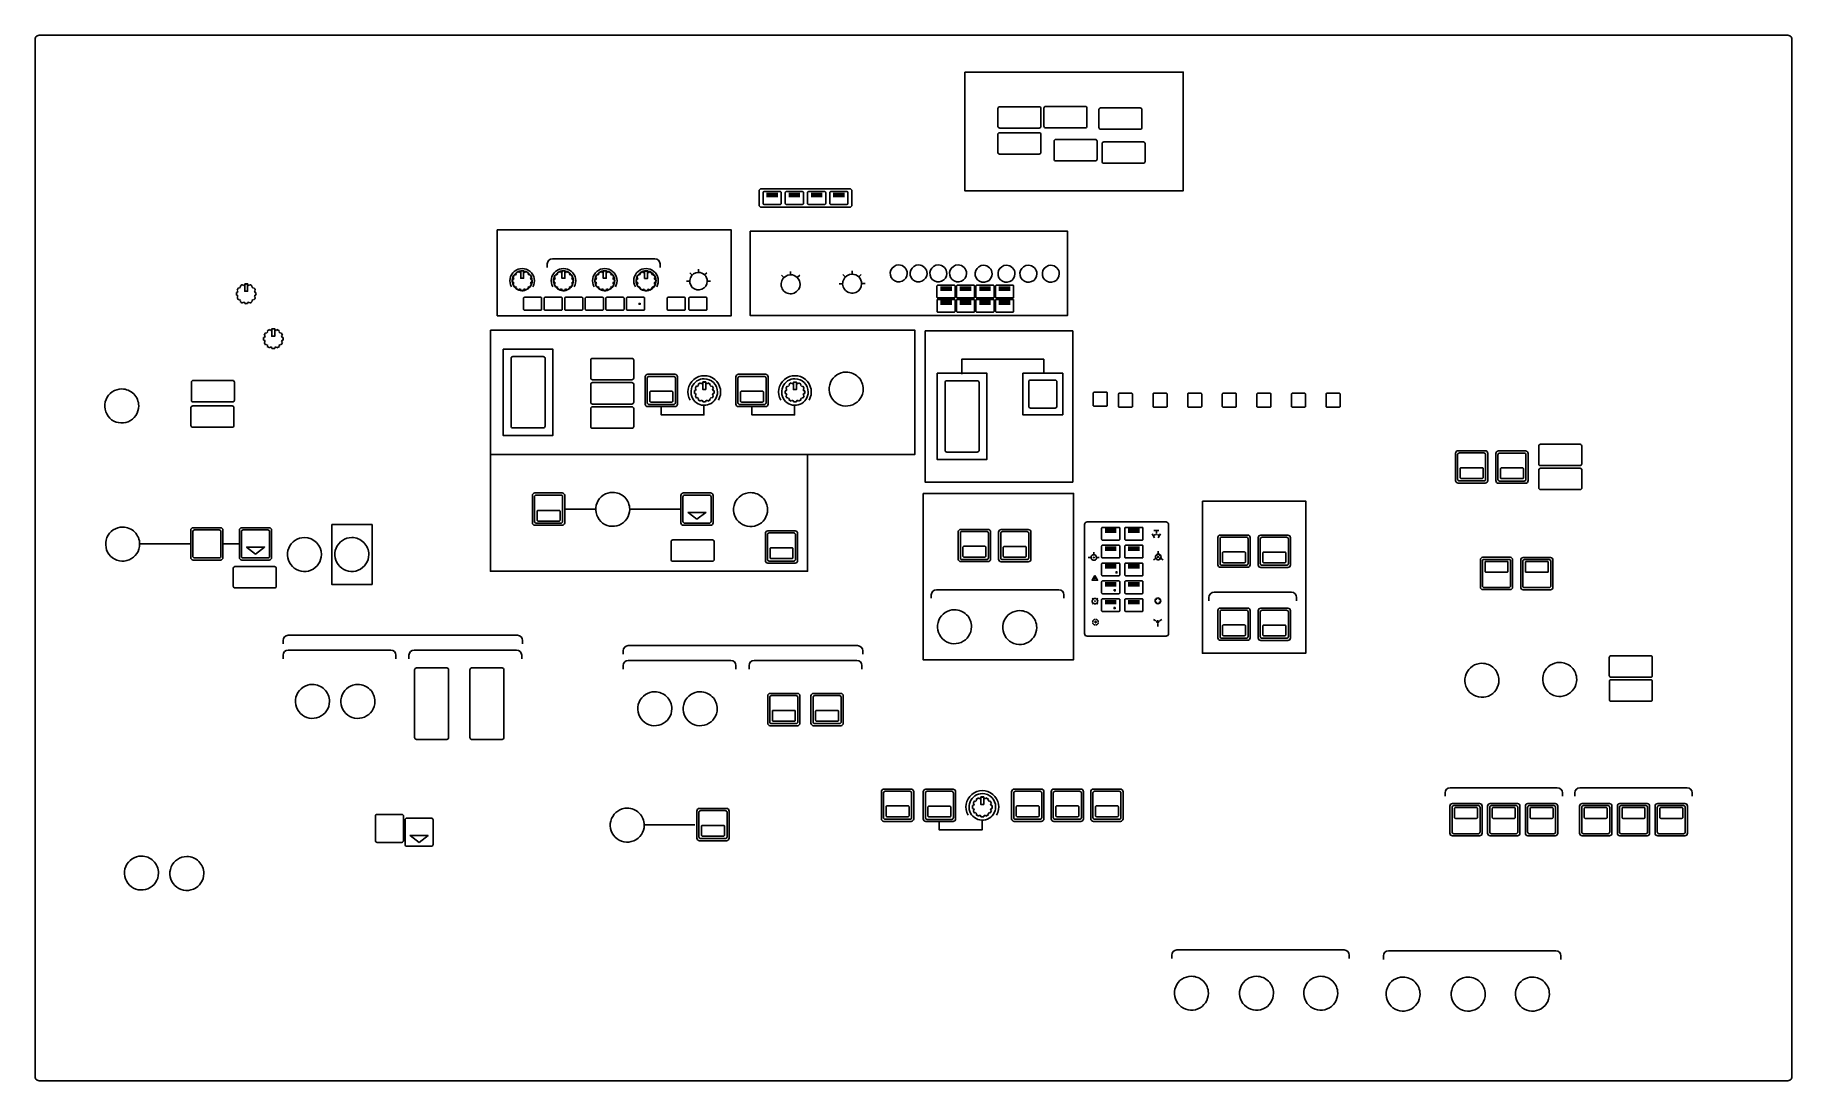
# Model space of a CAD drawing. Extents: x -788 to 2144, y -405 to 1340.
import ezdxf

# ---------------------------------------------------------------- set-up
doc = ezdxf.new("R2010")
doc.units = 0
doc.layers.add('Background', color=7, linetype='CONTINUOUS')
doc.layers.add('Layer_1', color=7, linetype='CONTINUOUS')

msp = doc.modelspace()

# ---------------------------------------------------------------- linework, layer by layer
at = {"layer": 'Background', "color": 7}
for points in [[(-787.5, -397.864134), (-787.5, 1333.143454)], [(-779.124652, 1339.889754), (2135.124747, 1339.889754)], [(2143.500094, 1333.143454), (2143.500094, -397.864134)], [(2135.124747, -404.610435), (-779.124652, -404.610435)]]:
    msp.add_lwpolyline(points, dxfattribs=at)
msp.add_lwpolyline([(-779.124652, 1339.889754)], close=True, dxfattribs=at)
for points in [[(-787.5, 1333.143454), (-787.5, 1334.932684), (-786.6176, 1336.648632), (-785.046917, 1337.913809)], [(-785.046917, 1337.913809), (-783.476235, 1339.178985), (-781.345933, 1339.889754), (-779.124652, 1339.889754)], [(2135.124747, 1339.889754), (2137.346027, 1339.889754), (2139.476329, 1339.178985), (2141.047012, 1337.913809)], [(2141.047012, 1337.913809), (2142.617694, 1336.648632), (2143.500094, 1334.932684), (2143.500094, 1333.143454)], [(-785.046917, -402.634489), (-786.6176, -401.369312), (-787.5, -399.653364), (-787.5, -397.864134)], [(-779.124652, -404.610435), (-781.345933, -404.610435), (-783.476235, -403.899666), (-785.046917, -402.634489)], [(2141.047012, -402.634489), (2139.476329, -403.899666), (2137.346027, -404.610435), (2135.124747, -404.610435)], [(2143.500094, -397.864134), (2143.500094, -399.653364), (2142.617694, -401.369312), (2141.047012, -402.634489)]]:
    msp.add_open_spline(points, degree=3, dxfattribs=at)
at = {"layer": 'Layer_1', "color": 1}
for points in [[(763.500943, 1278.391181), (1128.000915, 1278.391181), (1128.000915, 1080.391187), (763.500943, 1080.391187)], [(798.000945, 1278.391181)], [(424.627029, 1083.764764)], [(-16.48586, 1014.837009), (373.958773, 1014.837009), (373.958773, 871.757062), (-16.48586, 871.757062)], [(405.737546, 1012.985637), (934.662728, 1012.985637), (934.662728, 871.92805), (405.737546, 871.92805)], [(25.107782, 946.717685)], [(94.005438, 946.718286)], [(162.90632, 946.716585)], [(231.805218, 946.718002)], [(319.216948, 944.030805)], [(472.973924, 940.062422)], [(575.618578, 941.079877)], [(653.437502, 956.56299)], [(686.437512, 956.56299)], [(719.437493, 956.56299)], [(752.437531, 956.56299)], [(794.960135, 955.944544)], [(833.143861, 955.944544)], [(869.624872, 955.944544)], [(907.130806, 955.944544)], [(-27.834523, 847.923114), (680.03926, 847.923114), (680.03926, 640.291093), (-27.834523, 640.291093)], [(697.437383, 846.455698), (943.747118, 846.455698), (943.747118, 594.205883), (697.437383, 594.205883)], [(9.396198, 803.601564)], [(234.573789, 774.053745)], [(328.873266, 766.668099)], [(385.894828, 774.053745)], [(480.194306, 766.668099)], [(565.723474, 777.839924)], [(733.488635, 763.416369)], [(-643.069871, 749.570947)], [(1586.550694, 646.51337)], [(1653.814091, 646.271858)], [(-27.835597, 640.291181), (501.419339, 640.291181), (501.419339, 445.616994), (-27.835597, 445.616994)], [(46.405497, 576.077187)], [(176.138249, 577.158803)], [(294.103559, 576.077131)], [(406.118441, 576.695735)], [(694.054896, 575.319713), (944.956312, 575.319713), (944.956312, 297.936145), (694.054896, 297.936145)], [(1160.069219, 562.681389), (1332.481808, 562.681389), (1332.481808, 308.632348), (1160.069219, 308.632348)], [(967.562617, 527.728706)], [(-641.445449, 519.178224)], [(-523.675763, 518.096523)], [(-442.479118, 518.096523)], [(-338.23406, 501.786879)], [(-259.180954, 501.786879)], [(435.05526, 512.944016)], [(756.974064, 515.448992)], [(824.23491, 515.209465)], [(1083.209182, 508.07216)], [(1190.107922, 505.992614)], [(1257.368769, 505.753087)], [(-419.801953, 474.178989), (-404.801972, 485.755739), (-434.801962, 485.755739)], [(440.14538, 484.702668)], [(978.777638, 473.017323)], [(978.777638, 468.986811)], [(1086.365594, 474.153109)], [(1628.016259, 468.752326)], [(1695.276822, 468.51107)], [(1700.366919, 461.738194)], [(980.553577, 438.633561), (975.881356, 430.573978), (985.225799, 430.573978)], [(980.553577, 434.019742)], [(746.46017, 381.379861)], [(980.760983, 400.201398)], [(980.760983, 396.218409)], [(1085.699021, 400.947182)], [(1190.108092, 384.219071)], [(1257.368939, 383.976709)], [(855.177335, 379.879852)], [(981.682787, 361.795334)], [(1085.491888, 363.018294)], [(1195.198212, 355.977723)], [(1262.459036, 355.735304)], [(1756.115178, 293.430076)], [(-151.511812, 284.167162)], [(-59.261804, 284.167162)], [(1626.363865, 291.930038)], [(-324.750076, 256.736041)], [(-249.000024, 256.736041)], [(246.381883, 244.553754)], [(322.131969, 244.553754)], [(438.939264, 241.719194)], [(511.214791, 241.719194)], [(628.697849, 82.068917)], [(698.550009, 81.943257)], [(792.849487, 74.557611)], [(845.919014, 82.068917)], [(911.987518, 82.068917)], [(978.056589, 82.068917)], [(200.363094, 50.345943)], [(320.822725, 49.818756)], [(1577.191062, 58.052166)], [(1640.19308, 58.053912)], [(1645.283177, 51.281037)], [(1703.194639, 58.052013)], [(1708.284736, 51.279137)], [(1793.627597, 58.052157)], [(1856.629672, 58.053903)], [(1861.71977, 51.281028)], [(1919.63109, 58.052004)], [(1924.721187, 51.279129)], [(-146.92572, -6.78257), (-131.925739, 4.79418), (-161.925729, 4.79418)], [(-610.124995, -29.539134)], [(-534.374986, -30.289124)], [(1141.601272, -230.146809)], [(1250.318438, -230.146809)], [(1357.445367, -230.146809)], [(1494.781115, -231.560447)], [(1603.49828, -231.560447)], [(1710.625209, -231.560447)]]:
    msp.add_lwpolyline(points, close=True, dxfattribs=at)
at = {"layer": 'Layer_1', "color": 7}
for points in [[(818.970429, 1187.632959), (818.970429, 1217.649441)], [(821.805075, 1220.484087), (887.821551, 1220.484087)], [(890.656197, 1217.649441), (890.656197, 1187.632959)], [(895.658083, 1188.007982), (895.658083, 1218.024465)], [(898.492728, 1220.859111), (964.509205, 1220.859111)], [(967.343851, 1218.024465), (967.343851, 1188.007982)], [(987.407853, 1185.672801), (987.407853, 1215.689284)], [(990.242498, 1218.523929), (1056.258975, 1218.523929)], [(1059.093621, 1215.689284), (1059.093621, 1185.672801)], [(818.762933, 1144.307072), (818.762933, 1174.323555)], [(821.597579, 1177.1582), (887.614055, 1177.1582)], [(887.821551, 1184.798313), (821.805075, 1184.798313)], [(890.448701, 1174.323555), (890.448701, 1144.307072)], [(964.509205, 1185.173337), (898.492728, 1185.173337)], [(1056.258975, 1182.838156), (990.242498, 1182.838156)], [(912.605862, 1132.917948), (912.605862, 1162.93443)], [(915.440508, 1165.769076), (981.456985, 1165.769076)], [(984.29163, 1162.93443), (984.29163, 1132.917948)], [(992.711134, 1128.927504), (992.711134, 1158.943986)], [(995.54578, 1161.778632), (1061.562257, 1161.778632)], [(1064.396903, 1158.943986), (1064.396903, 1128.927504)], [(887.614055, 1141.472426), (821.597579, 1141.472426)], [(981.456985, 1130.083302), (915.440508, 1130.083302)], [(1061.562257, 1126.092858), (995.54578, 1126.092858)], [(426.989171, 1058.984005), (426.989171, 1077.421011)], [(428.406494, 1078.838334), (455.8435, 1078.838334)], [(455.8435, 1057.566682), (428.406494, 1057.566682)], [(457.260823, 1077.421011), (457.260823, 1058.984005)], [(464.106022, 1058.984005), (464.106022, 1077.421011)], [(465.523345, 1078.838334), (492.960351, 1078.838334)], [(492.960351, 1057.566682), (465.523345, 1057.566682)], [(494.377673, 1077.421011), (494.377673, 1058.984005)], [(501.225707, 1058.984005), (501.225707, 1077.421011)], [(502.64303, 1078.838334), (530.080036, 1078.838334)], [(530.080036, 1057.566682), (502.64303, 1057.566682)], [(531.497358, 1077.421011), (531.497358, 1058.984005)], [(538.343702, 1058.985139), (538.343702, 1077.422145)], [(539.761025, 1078.839468), (567.198031, 1078.839468)], [(567.198031, 1057.567816), (539.761025, 1057.567816)], [(568.615354, 1077.422145), (568.615354, 1058.985139)], [(13.714399, 939.457446), (12.209593, 940.263688)], [(14.968702, 943.022352), (15.774944, 941.517545)], [(19.91383, 943.918028), (19.017709, 945.351199)], [(22.779726, 946.354107), (22.725887, 944.669987)], [(25.110352, 946.536534), (25.108572, 946.532975)], [(27.490812, 944.669987), (27.437419, 946.354107)], [(31.217233, 945.351199), (30.321112, 943.918028)], [(34.441756, 941.517545), (35.247998, 943.022352)], [(38.007107, 940.263688), (36.501855, 939.457446)], [(82.613014, 939.455745), (81.108207, 940.261987)], [(83.867316, 943.020651), (84.673558, 941.515845)], [(88.812444, 943.916327), (87.916323, 945.349498)], [(91.67834, 946.352406), (91.624501, 944.668286)], [(94.008966, 946.534834), (94.007186, 946.531274)], [(96.389426, 944.668286), (96.336033, 946.352406)], [(100.115848, 945.349498), (99.219727, 943.916327)], [(103.34037, 941.515845), (104.146612, 943.020651)], [(106.905721, 940.261987), (105.400469, 939.455745)], [(151.512195, 939.456879), (150.007388, 940.263121)], [(152.766497, 943.021785), (153.572739, 941.516979)], [(157.711625, 943.917461), (156.815504, 945.350632)], [(160.577521, 946.35354), (160.523683, 944.66942)], [(162.908147, 946.535967), (162.906367, 946.532408)], [(165.288607, 944.66942), (165.235214, 946.35354)], [(169.015029, 945.350632), (168.118908, 943.917461)], [(172.239551, 941.516979), (173.045793, 943.021785)], [(175.804902, 940.263121), (174.29965, 939.456879)], [(220.411092, 939.268375), (218.906286, 940.074617)], [(221.665395, 942.833281), (222.471636, 941.328475)], [(226.610523, 943.728957), (225.714402, 945.162128)], [(229.476419, 946.165036), (229.42258, 944.480916)], [(231.807045, 946.347464), (231.805265, 946.343904)], [(234.187505, 944.480916), (234.134112, 946.165036)], [(237.913926, 945.162128), (237.017805, 943.728957)], [(241.138449, 941.328475), (241.944691, 942.833281)], [(244.7038, 940.074617), (243.198548, 939.268375)], [(-449.929717, 910.709495), (-451.613392, 910.655656)], [(-450.610929, 914.435916), (-449.177314, 913.539795)], [(-446.777276, 917.660438), (-448.282083, 918.46668)], [(-445.522974, 921.225344), (-444.716732, 919.720538)], [(-440.577846, 922.12102), (-441.473967, 923.554191)], [(-437.71195, 924.557099), (-437.765788, 922.872979)], [(-435.381324, 924.739527), (-435.383103, 924.735967)], [(-433.000864, 922.872979), (-433.054257, 924.557099)], [(-429.274442, 923.554191), (-430.170563, 922.12102)], [(-426.04992, 919.720538), (-425.243678, 921.225344)], [(-422.484569, 918.46668), (-423.989821, 917.660438)], [(-421.589338, 913.539795), (-420.156167, 914.435916)], [(-419.153259, 910.655656), (-420.836934, 910.709495)], [(10.561958, 932.506503), (8.878283, 932.452664)], [(8.878283, 927.795416), (10.561958, 927.741578)], [(9.880746, 936.232924), (11.314362, 935.336803)], [(11.314362, 924.911277), (9.880746, 924.015601)], [(12.209593, 919.984392), (13.714399, 920.790634)], [(15.774944, 918.73009), (14.968702, 917.225283)], [(19.017709, 914.896437), (19.91383, 916.330052)], [(22.725887, 915.577649), (22.779726, 913.893529)], [(27.437419, 913.893529), (27.490812, 915.577649)], [(30.321112, 916.330052), (31.217233, 914.896437)], [(35.247998, 917.225283), (34.441756, 918.73009)], [(36.501855, 920.790634), (38.007107, 919.984392)], [(38.902338, 935.336803), (40.335508, 936.232924)], [(40.335508, 924.015601), (38.902338, 924.911277)], [(41.338416, 932.452664), (39.654741, 932.506503)], [(39.654741, 927.741578), (41.338416, 927.795416)], [(79.460572, 932.504802), (77.776897, 932.450963)], [(77.776897, 927.793715), (79.460572, 927.739877)], [(78.77936, 936.231223), (80.212976, 935.335102)], [(80.212976, 924.909577), (78.77936, 924.013901)], [(81.108207, 919.982691), (82.613014, 920.788933)], [(84.673558, 918.728389), (83.867316, 917.223582)], [(87.916323, 914.894736), (88.812444, 916.328351)], [(91.624501, 915.575948), (91.67834, 913.891828)], [(96.336033, 913.891828), (96.389426, 915.575948)], [(99.219727, 916.328351), (100.115848, 914.894736)], [(104.146612, 917.223582), (103.34037, 918.728389)], [(105.400469, 920.788933), (106.905721, 919.982691)], [(107.800952, 935.335102), (109.234122, 936.231223)], [(109.234122, 924.013901), (107.800952, 924.909577)], [(110.23703, 932.450963), (108.553355, 932.504802)], [(108.553355, 927.739877), (110.23703, 927.793715)], [(148.359753, 932.505936), (146.676078, 932.452097)], [(146.676078, 927.794849), (148.359753, 927.741011)], [(147.678541, 936.232357), (149.112157, 935.336236)], [(149.112157, 924.91071), (147.678541, 924.015034)], [(150.007388, 919.983825), (151.512195, 920.790067)], [(153.572739, 918.729523), (152.766497, 917.224716)], [(156.815504, 914.89587), (157.711625, 916.329485)], [(160.523683, 915.577082), (160.577521, 913.892962)], [(165.235214, 913.892962), (165.288607, 915.577082)], [(168.118908, 916.329485), (169.015029, 914.89587)], [(173.045793, 917.224716), (172.239551, 918.729523)], [(174.29965, 920.790067), (175.804902, 919.983825)], [(176.700133, 935.336236), (178.133303, 936.232357)], [(178.133303, 924.015034), (176.700133, 924.91071)], [(179.136211, 932.452097), (177.452536, 932.505936)], [(177.452536, 927.741011), (179.136211, 927.794849)], [(217.258651, 932.317432), (215.574976, 932.263593)], [(215.574976, 927.606345), (217.258651, 927.552507)], [(216.577439, 936.043853), (218.011055, 935.147732)], [(218.011055, 924.722206), (216.577439, 923.82653)], [(218.906286, 919.795321), (220.411092, 920.601563)], [(222.471636, 918.541019), (221.665395, 917.036212)], [(225.714402, 914.707366), (226.610523, 916.140981)], [(229.42258, 915.388578), (229.476419, 913.704458)], [(234.134112, 913.704458), (234.187505, 915.388578)], [(237.017805, 916.140981), (237.913926, 914.707366)], [(241.944691, 917.036212), (241.138449, 918.541019)], [(243.198548, 920.601563), (244.7038, 919.795321)], [(245.599031, 935.147732), (247.032201, 936.043853)], [(247.032201, 923.82653), (245.599031, 924.722206)], [(248.035109, 932.263593), (246.351434, 932.317432)], [(246.351434, 927.552507), (248.035109, 927.606345)], [(717.208356, 902.819106), (717.208356, 921.256112)], [(718.625679, 922.673435), (746.062685, 922.673435)], [(747.480008, 921.256112), (747.480008, 902.819106)], [(749.731691, 902.819046), (749.731691, 921.256053)], [(751.149014, 922.673375), (778.58602, 922.673375)], [(780.003343, 921.256053), (780.003343, 902.819046)], [(782.253071, 902.818907), (782.253071, 921.255914)], [(783.670394, 922.673237), (811.1074, 922.673237)], [(812.524723, 921.255914), (812.524723, 902.818907)], [(814.774507, 902.818907), (814.774507, 921.255914)], [(816.19183, 922.673237), (843.628836, 922.673237)], [(845.046159, 921.255914), (845.046159, 902.818907)], [(-451.613392, 905.998408), (-449.929717, 905.94457)], [(-449.177314, 903.114269), (-450.610929, 902.218593)], [(-448.282083, 898.187384), (-446.777276, 898.993626)], [(-444.716732, 896.933082), (-445.522974, 895.428275)], [(-441.473967, 893.099429), (-440.577846, 894.533044)], [(-437.765788, 893.780641), (-437.71195, 892.096521)], [(-433.054257, 892.096521), (-433.000864, 893.780641)], [(-430.170563, 894.533044), (-429.274442, 893.099429)], [(-425.243678, 895.428275), (-426.04992, 896.933082)], [(-423.989821, 898.993626), (-422.484569, 898.187384)], [(-420.156167, 902.218593), (-421.589338, 903.114269)], [(-420.836934, 905.94457), (-419.153259, 905.998408)], [(27.328595, 882.647784), (27.328595, 901.084791)], [(28.745918, 902.502113), (56.182924, 902.502113)], [(56.182924, 881.230461), (28.745918, 881.230461)], [(57.600247, 901.084791), (57.600247, 882.647784)], [(61.678548, 882.647784), (61.678548, 901.084791)], [(63.095871, 902.502113), (90.532877, 902.502113)], [(90.532877, 881.230461), (63.095871, 881.230461)], [(91.950199, 901.084791), (91.950199, 882.647784)], [(96.0285, 882.647784), (96.0285, 901.084791)], [(97.445823, 902.502113), (124.882829, 902.502113)], [(124.882829, 881.230461), (97.445823, 881.230461)], [(126.300152, 901.084791), (126.300152, 882.647784)], [(130.378382, 882.647784), (130.378382, 901.084791)], [(131.795705, 902.502113), (159.232711, 902.502113)], [(159.232711, 881.230461), (131.795705, 881.230461)], [(160.650034, 901.084791), (160.650034, 882.647784)], [(164.728406, 882.647784), (164.728406, 901.084791)], [(166.145729, 902.502113), (193.582735, 902.502113)], [(193.582735, 881.230461), (166.145729, 881.230461)], [(195.000058, 901.084791), (195.000058, 882.647784)], [(199.078359, 882.646934), (199.078359, 901.08394)], [(200.495682, 902.501263), (227.932688, 902.501263)], [(227.932688, 881.229611), (200.495682, 881.229611)], [(229.35001, 901.08394), (229.35001, 882.646934)], [(266.923593, 882.647699), (266.923593, 901.084706)], [(268.340916, 902.502028), (295.777922, 902.502028)], [(295.777922, 881.230376), (268.340916, 881.230376)], [(297.195245, 901.084706), (297.195245, 882.647699)], [(303.14562, 882.647869), (303.14562, 901.084876)], [(304.562942, 902.502198), (331.999948, 902.502198)], [(331.999948, 881.230546), (304.562942, 881.230546)], [(333.417271, 901.084876), (333.417271, 882.647869)], [(717.20966, 879.297329), (717.20966, 897.734336)], [(746.062685, 901.401783), (718.625679, 901.401783)], [(718.626983, 899.151659), (746.063989, 899.151659)], [(747.481311, 897.734336), (747.481311, 879.297329)], [(749.731181, 879.297329), (749.731181, 897.734336)], [(751.148504, 899.151659), (778.58551, 899.151659)], [(778.58602, 901.401723), (751.149014, 901.401723)], [(780.002833, 897.734336), (780.002833, 879.297329)], [(782.252478, 879.29865), (782.252478, 897.735657)], [(783.669801, 899.15298), (811.106807, 899.15298)], [(811.1074, 901.401585), (783.670394, 901.401585)], [(812.52413, 897.735657), (812.52413, 879.29865)], [(814.774592, 879.297329), (814.774592, 897.734336)], [(843.628836, 901.401585), (816.19183, 901.401585)], [(816.191915, 899.151659), (843.628921, 899.151659)], [(845.046244, 897.734336), (845.046244, 879.297329)], [(746.063989, 877.880007), (718.626983, 877.880007)], [(778.58551, 877.880007), (751.148504, 877.880007)], [(811.106807, 877.881328), (783.669801, 877.881328)], [(843.628921, 877.880007), (816.191915, 877.880007)], [(-404.634914, 835.735384), (-406.318589, 835.681546)], [(-406.318589, 831.024298), (-404.634914, 830.97046)], [(-405.316126, 839.461806), (-403.882511, 838.565685)], [(-403.882511, 828.140159), (-405.316126, 827.244483)], [(-401.482473, 842.686328), (-402.98728, 843.49257)], [(-402.98728, 823.213274), (-401.482473, 824.019516)], [(-400.228171, 846.251234), (-399.421929, 844.746427)], [(-399.421929, 821.958972), (-400.228171, 820.454165)], [(-395.283043, 847.14691), (-396.179164, 848.580081)], [(-392.417147, 849.582988), (-392.470985, 847.898869)], [(-390.086521, 849.765416), (-390.0883, 849.761857)], [(-387.70606, 847.898869), (-387.759454, 849.582988)], [(-383.979639, 848.580081), (-384.87576, 847.14691)], [(-380.755117, 844.746427), (-379.948875, 846.251234)], [(-379.948875, 820.454165), (-380.755117, 821.958972)], [(-377.189766, 843.49257), (-378.695017, 842.686328)], [(-378.695017, 824.019516), (-377.189766, 823.213274)], [(-376.294535, 838.565685), (-374.861364, 839.461806)], [(-374.861364, 827.244483), (-376.294535, 828.140159)], [(-373.858456, 835.681546), (-375.542131, 835.735384)], [(-375.542131, 830.97046), (-373.858456, 831.024298)], [(-396.179164, 818.125319), (-395.283043, 819.558934)], [(-392.470985, 818.806531), (-392.417147, 817.122411)], [(-387.759454, 817.122411), (-387.70606, 818.806531)], [(-384.87576, 819.558934), (-383.979639, 818.125319)], [(139.469579, 767.807195), (139.469579, 797.823677)], [(142.304224, 800.658323), (208.320701, 800.658323)], [(211.155347, 797.823677), (211.155347, 767.807195)], [(-523.882862, 763.732641), (-457.866386, 763.732641)], [(208.320701, 764.972549), (142.304224, 764.972549)], [(233.865128, 726.57343), (233.865128, 767.675792)], [(236.699773, 770.510438), (277.802135, 770.510438)], [(280.636781, 767.675792), (280.636781, 726.57343)], [(385.186167, 726.57343), (385.186167, 767.675792)], [(388.020813, 770.510438), (429.123175, 770.510438)], [(431.95782, 767.675792), (431.95782, 726.57343)], [(873.184025, 764.529959), (914.286387, 764.529959)], [(-526.717508, 730.881513), (-526.717508, 760.897996)], [(-455.03174, 760.897996), (-455.03174, 730.881513)], [(139.469579, 727.377494), (139.469579, 757.393977)], [(142.304224, 760.228622), (208.320701, 760.228622)], [(211.155347, 757.393977), (211.155347, 727.377494)], [(314.325905, 746.925369), (312.64223, 746.87153)], [(312.64223, 742.214282), (314.325905, 742.160444)], [(313.644693, 750.65179), (315.078308, 749.755669)], [(315.078308, 739.330143), (313.644693, 738.434468)], [(317.478346, 753.876312), (315.973539, 754.682554)], [(315.973539, 734.403258), (317.478346, 735.2095)], [(318.732648, 757.441218), (319.53889, 755.936412)], [(319.53889, 733.148956), (318.732648, 731.644149)], [(323.677776, 758.336894), (322.781655, 759.770065)], [(326.543672, 760.772973), (326.489834, 759.088853)], [(328.874298, 760.955401), (328.872519, 760.951841)], [(331.254759, 759.088853), (331.201365, 760.772973)], [(334.98118, 759.770065), (334.085059, 758.336894)], [(338.205702, 755.936412), (339.011944, 757.441218)], [(339.011944, 731.644149), (338.205702, 733.148956)], [(341.771053, 754.682554), (340.265801, 753.876312)], [(340.265801, 735.2095), (341.771053, 734.403258)], [(342.666284, 749.755669), (344.099455, 750.65179)], [(344.099455, 738.434468), (342.666284, 739.330143)], [(345.102363, 746.87153), (343.418688, 746.925369)], [(343.418688, 742.160444), (345.102363, 742.214282)], [(465.648078, 746.735731), (463.964403, 746.681892)], [(463.964403, 742.024645), (465.648078, 741.970806)], [(464.966866, 750.462152), (466.400481, 749.566031)], [(466.400481, 739.140506), (464.966866, 738.24483)], [(468.800519, 753.686675), (467.295712, 754.492916)], [(467.295712, 734.213621), (468.800519, 735.019862)], [(470.054821, 757.251581), (470.861063, 755.746774)], [(470.861063, 732.959318), (470.054821, 731.454511)], [(474.999949, 758.147257), (474.103828, 759.580427)], [(477.865845, 760.583335), (477.812007, 758.899215)], [(480.196472, 760.765763), (480.194692, 760.762203)], [(482.576932, 758.899215), (482.523538, 760.583335)], [(486.303353, 759.580427), (485.407232, 758.147257)], [(489.527875, 755.746774), (490.334117, 757.251581)], [(490.334117, 731.454511), (489.527875, 732.959318)], [(493.093226, 754.492916), (491.587975, 753.686675)], [(491.587975, 735.019862), (493.093226, 734.213621)], [(493.988457, 749.566031), (495.421628, 750.462152)], [(495.421628, 738.24483), (493.988457, 739.140506)], [(496.424536, 746.681892), (494.740861, 746.735731)], [(494.740861, 741.970806), (496.424536, 742.024645)], [(870.34938, 720.592951), (870.34938, 761.695313)], [(917.121033, 761.695313), (917.121033, 720.592951)], [(977.904482, 722.254652), (977.904482, 742.805833)], [(979.321805, 744.223156), (999.872986, 744.223156)], [(1001.290309, 742.805833), (1001.290309, 722.254652)], [(1019.964728, 720.614186), (1019.964728, 741.165367)], [(1021.38205, 742.582689), (1041.933231, 742.582689)], [(1043.350554, 741.165367), (1043.350554, 720.614186)], [(1077.701698, 720.614186), (1077.701698, 741.165367)], [(1079.11902, 742.582689), (1099.670202, 742.582689)], [(1101.087524, 741.165367), (1101.087524, 720.614186)], [(1135.438668, 720.614186), (1135.438668, 741.165367)], [(1136.855991, 742.582689), (1157.407172, 742.582689)], [(1158.824494, 741.165367), (1158.824494, 720.614186)], [(1193.175609, 720.614186), (1193.175609, 741.165367)], [(1194.592932, 742.582689), (1215.144113, 742.582689)], [(1216.561436, 741.165367), (1216.561436, 720.614186)], [(1250.91258, 720.614186), (1250.91258, 741.165367)], [(1252.329902, 742.582689), (1272.881083, 742.582689)], [(1274.298406, 741.165367), (1274.298406, 720.614186)], [(1308.64955, 720.614186), (1308.64955, 741.165367)], [(1310.066872, 742.582689), (1330.618054, 742.582689)], [(1332.035376, 741.165367), (1332.035376, 720.614186)], [(1366.386491, 720.614186), (1366.386491, 741.165367)], [(1367.803814, 742.582689), (1388.354995, 742.582689)], [(1389.772318, 741.165367), (1389.772318, 720.614186)], [(-527.468689, 688.506537), (-527.468689, 718.523019)], [(-524.634043, 721.357665), (-458.617567, 721.357665)], [(-457.866386, 728.046867), (-523.882862, 728.046867)], [(-455.782921, 718.523019), (-455.782921, 688.506537)], [(139.469536, 686.947924), (139.469536, 716.964406)], [(142.304182, 719.799052), (208.320659, 719.799052)], [(208.320701, 724.542849), (142.304224, 724.542849)], [(211.155304, 716.964406), (211.155304, 686.947924)], [(277.802135, 723.738784), (236.699773, 723.738784)], [(322.781655, 729.315303), (323.677776, 730.748918)], [(326.489834, 729.996515), (326.543672, 728.312395)], [(331.201365, 728.312395), (331.254759, 729.996515)], [(334.085059, 730.748918), (334.98118, 729.315303)], [(429.123175, 723.738784), (388.020813, 723.738784)], [(474.103828, 729.125665), (474.999949, 730.55928)], [(477.812007, 729.806877), (477.865845, 728.122757)], [(482.523538, 728.122757), (482.576932, 729.806877)], [(485.407232, 730.55928), (486.303353, 729.125665)], [(914.286387, 717.758306), (873.184025, 717.758306)], [(999.872986, 720.837329), (979.321805, 720.837329)], [(1041.933231, 719.196863), (1021.38205, 719.196863)], [(1099.670202, 719.196863), (1079.11902, 719.196863)], [(1157.407172, 719.196863), (1136.855991, 719.196863)], [(1215.144113, 719.196863), (1194.592932, 719.196863)], [(1272.881083, 719.196863), (1252.329902, 719.196863)], [(1330.618054, 719.196863), (1310.066872, 719.196863)], [(1388.354995, 719.196863), (1367.803814, 719.196863)], [(-458.617567, 685.671891), (-524.634043, 685.671891)], [(208.320659, 684.113278), (142.304182, 684.113278)], [(1721.242845, 624.585801), (1721.242845, 654.602284)], [(1724.077491, 657.436929), (1790.093968, 657.436929)], [(1792.928614, 654.602284), (1792.928614, 624.585801)], [(1585.842032, 599.033055), (1585.842032, 640.135417)], [(1588.676678, 642.970063), (1629.77904, 642.970063)], [(1632.613686, 640.135417), (1632.613686, 599.033055)], [(1653.105402, 598.791543), (1653.105402, 639.893906)], [(1655.940047, 642.728551), (1697.042409, 642.728551)], [(1699.877055, 639.893906), (1699.877055, 598.791543)], [(1790.093968, 621.751156), (1724.077491, 621.751156)], [(1724.217925, 617.435048), (1790.234402, 617.435048)], [(1629.77904, 596.198409), (1588.676678, 596.198409)], [(1697.042409, 595.956898), (1655.940047, 595.956898)], [(1721.383279, 584.583919), (1721.383279, 614.600402)], [(1793.069048, 614.600402), (1793.069048, 584.583919)], [(45.696835, 528.596872), (45.696835, 569.699235)], [(48.531481, 572.53388), (89.633843, 572.53388)], [(92.468489, 569.699235), (92.468489, 528.596872)], [(293.394898, 528.596816), (293.394898, 569.699178)], [(296.229543, 572.533824), (337.331906, 572.533824)], [(340.166551, 569.699178), (340.166551, 528.596816)], [(1790.234402, 581.749274), (1724.217925, 581.749274)], [(-524.384425, 470.616208), (-524.384425, 511.71857)], [(-521.549779, 514.553216), (-480.447417, 514.553216)], [(-477.612771, 511.71857), (-477.612771, 470.616208)], [(-443.18778, 470.616208), (-443.18778, 511.71857)], [(-440.353134, 514.553216), (-399.250772, 514.553216)], [(-396.416126, 511.71857), (-396.416126, 470.616208)], [(89.633843, 525.762227), (48.531481, 525.762227)], [(337.331906, 525.76217), (296.229543, 525.76217)], [(434.346599, 465.463701), (434.346599, 506.566063)], [(437.181245, 509.400709), (478.283607, 509.400709)], [(481.118253, 506.566063), (481.118253, 465.463701)], [(756.265402, 467.968677), (756.265402, 509.071039)], [(759.100048, 511.905685), (800.20241, 511.905685)], [(803.037056, 509.071039), (803.037056, 467.968677)], [(823.52622, 467.72915), (823.52622, 508.831512)], [(826.360866, 511.666157), (867.463228, 511.666157)], [(870.297874, 508.831512), (870.297874, 467.72915)], [(991.851849, 498.843564), (991.851849, 517.28057)], [(993.269171, 518.697893), (1020.706177, 518.697893)], [(1022.1235, 517.28057), (1022.1235, 498.843564)], [(1030.626967, 498.843564), (1030.626967, 517.28057)], [(1032.044289, 518.697893), (1059.481295, 518.697893)], [(1060.898618, 517.28057), (1060.898618, 498.843564)], [(1189.39926, 458.512299), (1189.39926, 499.614661)], [(1192.233906, 502.449307), (1233.336268, 502.449307)], [(1236.170914, 499.614661), (1236.170914, 458.512299)], [(1256.660079, 458.272772), (1256.660079, 499.375134)], [(1259.494724, 502.20978), (1300.597087, 502.20978)], [(1303.431732, 499.375134), (1303.431732, 458.272772)], [(273.684382, 464.940896), (273.684382, 494.957378)], [(276.519027, 497.792024), (342.535504, 497.792024)], [(345.37015, 494.957378), (345.37015, 464.940896)], [(991.851849, 469.067879), (991.851849, 487.504885)], [(1020.706177, 497.426241), (993.269171, 497.426241)], [(993.269171, 488.922208), (1020.706177, 488.922208)], [(1022.1235, 487.504885), (1022.1235, 469.067879)], [(1030.626967, 469.067879), (1030.626967, 487.504885)], [(1059.481295, 497.426241), (1032.044289, 497.426241)], [(1032.044289, 488.922208), (1059.481295, 488.922208)], [(1060.898618, 487.504885), (1060.898618, 469.067879)], [(-480.447417, 467.781562), (-521.549779, 467.781562)], [(-456.900185, 420.459919), (-456.900185, 450.476402)], [(-454.06554, 453.311048), (-388.049063, 453.311048)], [(-399.250772, 467.781562), (-440.353134, 467.781562)], [(-385.214417, 450.476402), (-385.214417, 420.459919)], [(342.535504, 462.10625), (276.519027, 462.10625)], [(478.283607, 462.629055), (437.181245, 462.629055)], [(800.20241, 465.134031), (759.100048, 465.134031)], [(867.463228, 464.894504), (826.360866, 464.894504)], [(991.850431, 439.292194), (991.850431, 457.7292)], [(993.267754, 459.146523), (1020.70476, 459.146523)], [(1020.706177, 467.650556), (993.269171, 467.650556)], [(1022.122083, 457.7292), (1022.122083, 439.292194)], [(1030.626967, 439.292477), (1030.626967, 457.729483)], [(1059.481295, 467.650556), (1032.044289, 467.650556)], [(1032.044289, 459.146806), (1059.481295, 459.146806)], [(1060.898618, 457.729483), (1060.898618, 439.292477)], [(1233.336268, 455.677654), (1192.233906, 455.677654)], [(1300.597087, 455.438126), (1259.494724, 455.438126)], [(1627.307597, 421.272011), (1627.307597, 462.374374)], [(1630.142243, 465.209019), (1671.244605, 465.209019)], [(1674.079251, 462.374374), (1674.079251, 421.272011)], [(1694.568132, 421.030755), (1694.568132, 462.133117)], [(1697.402778, 464.967763), (1738.50514, 464.967763)], [(1741.339786, 462.133117), (1741.339786, 421.030755)], [(-388.049063, 417.625274), (-454.06554, 417.625274)], [(991.851849, 409.516792), (991.851849, 427.953798)], [(1020.70476, 437.874871), (993.267754, 437.874871)], [(993.269171, 429.371121), (1020.706177, 429.371121)], [(1022.1235, 427.953798), (1022.1235, 409.516792)], [(1030.626967, 409.516792), (1030.626967, 427.953798)], [(1059.481295, 437.875154), (1032.044289, 437.875154)], [(1032.044289, 429.371121), (1059.481295, 429.371121)], [(1060.898618, 427.953798), (1060.898618, 409.516792)], [(1671.244605, 418.437366), (1630.142243, 418.437366)], [(1738.50514, 418.196109), (1697.402778, 418.196109)], [(991.851849, 379.741192), (991.851849, 398.178198)], [(1020.706177, 408.099469), (993.269171, 408.099469)], [(993.269171, 399.595521), (1020.706177, 399.595521)], [(1022.1235, 398.178198), (1022.1235, 379.741192)], [(1030.626967, 379.741192), (1030.626967, 398.178198)], [(1059.481295, 408.099469), (1032.044289, 408.099469)], [(1032.044289, 399.595521), (1059.481295, 399.595521)], [(1060.898618, 398.178198), (1060.898618, 379.741192)], [(1020.706177, 378.323869), (993.269171, 378.323869)], [(1059.481295, 378.323869), (1032.044289, 378.323869)], [(1189.399431, 336.738756), (1189.399431, 377.841118)], [(1192.234076, 380.675764), (1233.336438, 380.675764)], [(1236.171084, 377.841118), (1236.171084, 336.738756)], [(1256.660249, 336.496394), (1256.660249, 377.598756)], [(1259.494894, 380.433402), (1300.597257, 380.433402)], [(1303.431902, 377.598756), (1303.431902, 336.496394)], [(1233.336438, 333.90411), (1192.234076, 333.90411)], [(1300.597257, 333.661748), (1259.494894, 333.661748)], [(1838.85442, 271.633581), (1838.85442, 301.650063)], [(1841.689066, 304.484709), (1907.705543, 304.484709)], [(1910.540188, 301.650063), (1910.540188, 271.633581)], [(1907.705543, 268.798935), (1841.689066, 268.798935)], [(1841.8295, 264.481126), (1907.845977, 264.481126)], [(438.230602, 194.238879), (438.230602, 235.341241)], [(441.065248, 238.175887), (482.16761, 238.175887)], [(485.002256, 235.341241), (485.002256, 194.238879)], [(510.50613, 194.238879), (510.50613, 235.341241)], [(513.340775, 238.175887), (554.443138, 238.175887)], [(557.277783, 235.341241), (557.277783, 194.238879)], [(1838.994854, 231.629998), (1838.994854, 261.646481)], [(1910.680622, 261.646481), (1910.680622, 231.629998)], [(1907.845977, 228.795352), (1841.8295, 228.795352)], [(482.16761, 191.404233), (441.065248, 191.404233)], [(554.443138, 191.404233), (513.340775, 191.404233)], [(627.989187, 34.588602), (627.989187, 75.690964)], [(630.823833, 78.525609), (671.926195, 78.525609)], [(674.760841, 75.690964), (674.760841, 34.588602)], [(697.841348, 34.462942), (697.841348, 75.565304)], [(700.675994, 78.39995), (741.778356, 78.39995)], [(744.613002, 75.565304), (744.613002, 34.462942)], [(781.45485, 61.577604), (779.950043, 62.383846)], [(782.709152, 65.14251), (783.515394, 63.637703)], [(787.65428, 66.038186), (786.758159, 67.471356)], [(790.520176, 68.474264), (790.466338, 66.790144)], [(792.850802, 68.656692), (792.849023, 68.653132)], [(795.231262, 66.790144), (795.177869, 68.474264)], [(798.957684, 67.471356), (798.061563, 66.038186)], [(802.182206, 63.637703), (802.988448, 65.14251)], [(805.747557, 62.383846), (804.242305, 61.577604)], [(845.210353, 34.588602), (845.210353, 75.690964)], [(848.044998, 78.525609), (889.147361, 78.525609)], [(891.982006, 75.690964), (891.982006, 34.588602)], [(911.278857, 34.588602), (911.278857, 75.690964)], [(914.113502, 78.525609), (955.215865, 78.525609)], [(958.05051, 75.690964), (958.05051, 34.588602)], [(977.347928, 34.588602), (977.347928, 75.690964)], [(980.182573, 78.525609), (1021.284935, 78.525609)], [(1024.119581, 75.690964), (1024.119581, 34.588602)], [(-219.681666, -3.920315), (-219.681666, 37.182047)], [(-216.84702, 40.016693), (-175.744658, 40.016693)], [(-172.910013, 37.182047), (-172.910013, -3.920315)], [(-170.31155, -10.345408), (-170.31155, 30.756954)], [(-167.476904, 33.5916), (-126.374542, 33.5916)], [(-123.539896, 30.756954), (-123.539896, -10.345408)], [(320.114064, 2.338441), (320.114064, 43.440803)], [(322.948709, 46.275449), (364.051071, 46.275449)], [(366.885717, 43.440803), (366.885717, 2.338441)], [(671.926195, 31.753956), (630.823833, 31.753956)], [(741.778356, 31.628296), (700.675994, 31.628296)], [(778.302409, 54.62666), (776.618734, 54.572822)], [(776.618734, 49.915574), (778.302409, 49.861735)], [(777.621197, 58.353081), (779.054812, 57.45696)], [(779.054812, 47.031435), (777.621197, 46.135759)], [(779.950043, 42.10455), (781.45485, 42.910791)], [(783.515394, 40.850247), (782.709152, 39.345441)], [(786.758159, 37.016594), (787.65428, 38.45021)], [(790.466338, 37.697806), (790.520176, 36.013686)], [(795.177869, 36.013686), (795.231262, 37.697806)], [(798.061563, 38.45021), (798.957684, 37.016594)], [(802.988448, 39.345441), (802.182206, 40.850247)], [(804.242305, 42.910791), (805.747557, 42.10455)], [(806.642788, 57.45696), (808.075959, 58.353081)], [(808.075959, 46.135759), (806.642788, 47.031435)], [(809.078867, 54.572822), (807.395191, 54.62666)], [(807.395191, 49.861735), (809.078867, 49.915574)], [(889.147361, 31.753956), (848.044998, 31.753956)], [(955.215865, 31.753956), (914.113502, 31.753956)], [(1021.284935, 31.753956), (980.182573, 31.753956)], [(1576.482401, 10.571851), (1576.482401, 51.674213)], [(1579.317046, 54.508859), (1620.419409, 54.508859)], [(1623.254054, 51.674213), (1623.254054, 10.571851)], [(1639.484391, 10.573597), (1639.484391, 51.675959)], [(1642.319036, 54.510605), (1683.421398, 54.510605)], [(1686.256044, 51.675959), (1686.256044, 10.573597)], [(1702.48595, 10.571698), (1702.48595, 51.67406)], [(1705.320595, 54.508706), (1746.422957, 54.508706)], [(1749.257603, 51.67406), (1749.257603, 10.571698)], [(1792.918936, 10.571842), (1792.918936, 51.674204)], [(1795.753582, 54.50885), (1836.855944, 54.50885)], [(1839.69059, 51.674204), (1839.69059, 10.571842)], [(1855.920983, 10.573588), (1855.920983, 51.675951)], [(1858.755628, 54.510596), (1899.857991, 54.510596)], [(1902.692636, 51.675951), (1902.692636, 10.573588)], [(1918.9224, 10.571689), (1918.9224, 51.674051)], [(1921.757046, 54.508697), (1962.859408, 54.508697)], [(1965.694054, 51.674051), (1965.694054, 10.571689)], [(1620.419409, 7.737205), (1579.317046, 7.737205)], [(1683.421398, 7.738951), (1642.319036, 7.738951)], [(1746.422957, 7.737052), (1705.320595, 7.737052)], [(1836.855944, 7.737197), (1795.753582, 7.737197)], [(1899.857991, 7.738943), (1858.755628, 7.738943)], [(1962.859408, 7.737043), (1921.757046, 7.737043)], [(-175.744658, -6.754961), (-216.84702, -6.754961)], [(-126.374542, -13.180054), (-167.476904, -13.180054)], [(364.051071, -0.496205), (322.948709, -0.496205)]]:
    msp.add_lwpolyline(points, dxfattribs=at)
for points in [[(821.805075, 1220.484087)], [(898.492728, 1220.859111)], [(990.242498, 1218.523929)], [(821.597579, 1177.1582)], [(915.440508, 1165.769076)], [(995.54578, 1161.778632)], [(428.406494, 1078.838334)], [(465.523345, 1078.838334)], [(502.64303, 1078.838334)], [(539.761025, 1078.839468)], [(22.585729, 946.915637), (27.529522, 946.915637), (27.529522, 934.323671), (22.585729, 934.323671)], [(91.484343, 946.913936), (96.428137, 946.913936), (96.428137, 934.32197), (91.484343, 934.32197)], [(160.383525, 946.91507), (165.327318, 946.91507), (165.327318, 934.323104), (160.383525, 934.323104)], [(229.282422, 946.726566), (234.226215, 946.726566), (234.226215, 934.1346), (229.282422, 934.1346)], [(-437.905946, 925.118629), (-432.962153, 925.118629), (-432.962153, 912.526663), (-437.905946, 912.526663)], [(718.625679, 922.673435)], [(751.149014, 922.673375)], [(783.670394, 922.673237)], [(816.19183, 922.673237)], [(28.745918, 902.502113)], [(63.095871, 902.502113)], [(97.445823, 902.502113)], [(131.795705, 902.502113)], [(166.145729, 902.502113)], [(200.495682, 902.501263)], [(268.340916, 902.502028)], [(304.562942, 902.502198)], [(718.626983, 899.151659)], [(751.148504, 899.151659)], [(783.669801, 899.15298)], [(816.191915, 899.151659)], [(-392.611143, 850.144519), (-387.66735, 850.144519), (-387.66735, 837.552553), (-392.611143, 837.552553)], [(-6.666858, 815.94053), (76.482875, 815.94053), (76.482875, 672.207514), (-6.666858, 672.207514)], [(142.304224, 800.658323)], [(-523.882862, 763.732641)], [(236.699773, 770.510438)], [(388.020813, 770.510438)], [(717.425575, 775.755298), (800.575308, 775.755298), (800.575308, 632.022282), (717.425575, 632.022282)], [(860.380469, 775.755298), (927.089929, 775.755298), (927.089929, 706.533667), (860.380469, 706.533667)], [(873.184025, 764.529959)], [(142.304224, 760.228622)], [(326.349676, 761.334503), (331.293469, 761.334503), (331.293469, 748.742537), (326.349676, 748.742537)], [(477.671849, 761.144865), (482.615642, 761.144865), (482.615642, 748.552899), (477.671849, 748.552899)], [(979.321805, 744.223156)], [(1021.38205, 742.582689)], [(1079.11902, 742.582689)], [(1136.855991, 742.582689)], [(1194.592932, 742.582689)], [(1252.329902, 742.582689)], [(1310.066872, 742.582689)], [(1367.803814, 742.582689)], [(-524.634043, 721.357665)], [(142.304182, 719.799052)], [(1724.077491, 657.436929)], [(1588.676678, 642.970063)], [(1655.940047, 642.728551)], [(1724.217925, 617.435048)], [(48.531481, 572.53388)], [(296.229543, 572.533824)], [(-521.549779, 514.553216)], [(-440.353134, 514.553216)], [(-292.576507, 523.430787), (-225.336677, 523.430787), (-225.336677, 423.450011), (-292.576507, 423.450011)], [(437.181245, 509.400709)], [(759.100048, 511.905685)], [(826.360866, 511.666157)], [(993.269171, 518.697893)], [(1032.044289, 518.697893)], [(1192.233906, 502.449307)], [(1259.494724, 502.20978)], [(276.519027, 497.792024)], [(993.269171, 488.922208)], [(1032.044289, 488.922208)], [(-454.06554, 453.311048)], [(993.267754, 459.146523)], [(1032.044289, 459.146806)], [(1630.142243, 465.209019)], [(1697.402778, 464.967763)], [(993.269171, 429.371121)], [(1032.044289, 429.371121)], [(993.269171, 399.595521)], [(1032.044289, 399.595521)], [(1192.234076, 380.675764)], [(1259.494894, 380.433402)], [(1841.689066, 304.484709)], [(1841.8295, 264.481126)], [(441.065248, 238.175887)], [(513.340775, 238.175887)], [(630.823833, 78.525609)], [(700.675994, 78.39995)], [(790.32618, 69.035795), (795.269973, 69.035795), (795.269973, 56.443828), (790.32618, 56.443828)], [(848.044998, 78.525609)], [(914.113502, 78.525609)], [(980.182573, 78.525609)], [(-216.84702, 40.016693)], [(-167.476904, 33.5916)], [(322.948709, 46.275449)], [(1579.317046, 54.508859)], [(1642.319036, 54.510605)], [(1705.320595, 54.508706)], [(1795.753582, 54.50885)], [(1858.755628, 54.510596)], [(1921.757046, 54.508697)]]:
    msp.add_lwpolyline(points, close=True, dxfattribs=at)
at = {"layer": 'Layer_1', "color": 1}
for points in [[(420.375061, 1056.891732), (420.375061, 1079.512796)], [(424.627029, 1083.764764), (570.998096, 1083.764764)], [(432.777926, 1075.677449), (451.472066, 1075.677449)], [(432.777926, 1073.290961), (451.472066, 1073.290961)], [(432.777926, 1070.83817), (451.472066, 1070.83817)], [(469.894776, 1075.677449), (488.588916, 1075.677449)], [(469.894776, 1073.290961), (488.588916, 1073.290961)], [(469.894776, 1070.83817), (488.588916, 1070.83817)], [(507.014461, 1075.677449), (525.708601, 1075.677449)], [(507.014461, 1073.290961), (525.708601, 1073.290961)], [(507.014461, 1070.83817), (525.708601, 1070.83817)], [(544.13246, 1075.678554), (562.826599, 1075.678554)], [(544.13246, 1073.292066), (562.826599, 1073.292066)], [(544.13246, 1070.839276), (562.826599, 1070.839276)], [(575.250063, 1079.512796), (575.250063, 1056.891732)], [(570.998096, 1052.639765), (424.627029, 1052.639765)], [(66.985072, 958.254426), (66.985072, 952.516621)], [(246.624738, 966.757853), (75.489945, 966.757853)], [(255.128134, 952.516621), (255.128134, 958.254426)], [(308.798697, 939.706221), (305.075461, 943.429461)], [(319.120328, 944.061615), (319.120328, 949.327077)], [(329.498558, 939.842852), (333.221795, 943.566094)], [(461.686677, 935.377132), (457.652891, 939.410923)], [(472.869241, 940.09578), (472.869241, 945.800419)], [(484.11309, 935.525157), (488.146876, 939.558946)], [(564.331346, 936.394582), (560.297556, 940.428375)], [(575.513899, 941.113258), (575.513899, 946.817909)], [(586.757772, 936.542609), (590.791562, 940.576405)], [(304.579931, 929.327991), (299.314469, 929.327991)], [(333.853951, 929.521221), (339.119412, 929.521221)], [(559.760694, 925.150709), (554.056043, 925.150709)], [(591.476446, 925.360056), (597.181098, 925.360056)], [(722.996918, 919.51285), (741.691057, 919.51285)], [(722.996918, 917.126362), (741.691057, 917.126362)], [(722.996918, 914.673572), (741.691057, 914.673572)], [(755.521642, 919.51115), (774.215782, 919.51115)], [(755.521642, 917.124661), (774.215782, 917.124661)], [(755.521642, 914.671871), (774.215782, 914.671871)], [(788.040697, 919.511717), (806.734837, 919.511717)], [(788.040697, 917.125228), (806.734837, 917.125228)], [(788.040697, 914.672438), (806.734837, 914.672438)], [(820.564288, 919.513134), (839.258427, 919.513134)], [(820.564288, 917.126646), (839.258427, 917.126646)], [(820.564288, 914.673855), (839.258427, 914.673855)], [(219.255568, 891.655398), (222.864945, 891.655398)], [(221.060256, 893.460076), (221.060256, 889.850721)], [(722.999186, 895.991074), (741.693325, 895.991074)], [(722.999186, 893.604586), (741.693325, 893.604586)], [(722.999186, 891.151795), (741.693325, 891.151795)], [(755.520225, 895.991556), (774.214364, 895.991556)], [(755.520225, 893.605068), (774.214364, 893.605068)], [(755.520225, 891.152277), (774.214364, 891.152277)], [(788.041233, 895.992094), (806.735373, 895.992094)], [(788.041233, 893.605606), (806.735373, 893.605606)], [(788.041233, 891.152816), (806.735373, 891.152816)], [(820.563154, 895.991074), (839.257294, 895.991074)], [(820.563154, 893.604586), (839.257294, 893.604586)], [(820.563154, 891.151795), (839.257294, 891.151795)], [(6.561551, 687.381093), (6.561551, 800.766917)], [(9.396198, 803.601564), (60.419817, 803.601564)], [(63.254464, 800.766917), (63.254464, 687.381093)], [(758.585707, 774.495666), (758.585707, 799.156063), (895.410822, 799.156063), (895.410822, 776.359644)], [(230.32182, 724.447446), (230.32182, 769.801776)], [(234.573789, 774.053745), (279.92812, 774.053745)], [(284.180088, 769.801776), (284.180088, 724.447446)], [(381.64286, 724.447446), (381.64286, 769.801776)], [(385.894828, 774.053745), (431.249159, 774.053745)], [(435.501128, 769.801776), (435.501128, 724.447446)], [(733.488635, 763.416369), (784.512253, 763.416369)], [(730.653987, 647.195898), (730.653987, 760.581721)], [(787.346901, 760.581721), (787.346901, 647.195898)], [(279.92812, 720.195477), (234.573789, 720.195477)], [(257.063471, 720.124639), (257.063471, 706.249644), (328.31348, 706.249644), (328.31348, 722.749635)], [(431.249159, 720.195477), (385.894828, 720.195477)], [(408.38451, 720.124639), (408.38451, 706.249644), (479.63452, 706.249644), (479.63452, 722.749635)], [(60.419817, 684.546446), (9.396198, 684.546446)], [(1586.550694, 646.51337), (1631.905024, 646.51337)], [(1653.814091, 646.271858), (1699.168422, 646.271858)], [(784.512253, 644.36125), (733.488635, 644.36125)], [(1582.298725, 596.907071), (1582.298725, 642.261402)], [(1636.156993, 642.261402), (1636.156993, 596.907071)], [(1649.562123, 596.665559), (1649.562123, 642.01989)], [(1703.420391, 642.01989), (1703.420391, 596.665559)], [(1631.905024, 592.655102), (1586.550694, 592.655102)], [(1699.168422, 592.413591), (1653.814091, 592.413591)], [(42.153528, 526.470888), (42.153528, 571.825219)], [(46.405497, 576.077187), (91.759827, 576.077187)], [(96.011796, 571.825219), (96.011796, 526.470888)], [(289.851591, 526.470831), (289.851591, 571.825162)], [(294.103559, 576.077131), (339.45789, 576.077131)], [(343.709858, 571.825162), (343.709858, 526.470831)], [(96.379002, 549.147969), (148.262882, 549.147969)], [(204.733786, 549.147969), (289.188879, 549.147969)], [(967.562617, 527.728706), (1099.308762, 527.728706)], [(-527.927732, 468.490224), (-527.927732, 513.844554)], [(-523.675763, 518.096523), (-478.321432, 518.096523)], [(-474.069464, 513.844554), (-474.069464, 468.490224)], [(-446.731087, 468.490224), (-446.731087, 513.844554)], [(-442.479118, 518.096523), (-397.124787, 518.096523)], [(-392.872819, 513.844554), (-392.872819, 468.490224)], [(91.759827, 522.21892), (46.405497, 522.21892)], [(339.45789, 522.218863), (294.103559, 522.218863)], [(430.803292, 463.337717), (430.803292, 508.692047)], [(435.05526, 512.944016), (480.409591, 512.944016)], [(484.66156, 508.692047), (484.66156, 463.337717)], [(752.722095, 465.842693), (752.722095, 511.197024)], [(756.974064, 515.448992), (802.328394, 515.448992)], [(806.580363, 511.197024), (806.580363, 465.842693)], [(819.982942, 465.603165), (819.982942, 510.957496)], [(824.23491, 515.209465), (869.589241, 515.209465)], [(873.841209, 510.957496), (873.841209, 465.603165)], [(963.310649, 341.480665), (963.310649, 523.476737)], [(997.640603, 515.537008), (1016.334743, 515.537008)], [(997.640603, 513.15052), (1016.334743, 513.15052)], [(997.640603, 510.697729), (1016.334743, 510.697729)], [(1036.415721, 515.537008), (1055.109861, 515.537008)], [(1036.415721, 513.15052), (1055.109861, 513.15052)], [(1036.415721, 510.697729), (1055.109861, 510.697729)], [(1080.043716, 501.174917), (1076.082117, 508.036604)], [(1078.062916, 504.605761), (1081.49376, 506.58656)], [(1079.247583, 513.519358), (1087.17078, 513.519358)], [(1083.209182, 513.519358), (1083.209182, 509.557759)], [(1088.355447, 504.605761), (1084.924604, 506.58656)], [(1090.336246, 508.036604), (1086.374648, 501.174917)], [(1103.56073, 523.476737), (1103.56073, 341.480665)], [(1185.855953, 456.386315), (1185.855953, 501.740646)], [(1190.107922, 505.992614), (1235.462253, 505.992614)], [(1239.714221, 501.740646), (1239.714221, 456.386315)], [(1253.1168, 456.146787), (1253.1168, 501.501118)], [(1257.368769, 505.753087), (1302.723099, 505.753087)], [(1306.975068, 501.501118), (1306.975068, 456.146787)], [(-612.849912, 491.167389), (-528.394847, 491.167389)], [(-473.704554, 491.167389), (-447.320636, 491.167389)], [(438.607434, 468.181607), (438.607434, 483.22372)], [(440.14538, 484.702668), (475.319483, 484.702668)], [(476.857429, 483.22372), (476.857429, 468.181607)], [(978.777638, 477.623622), (978.777638, 473.017323)], [(997.640603, 485.761323), (1016.334743, 485.761323)], [(997.640603, 483.374835), (1016.334743, 483.374835)], [(997.640603, 480.922044), (1016.334743, 480.922044)], [(1036.415721, 485.761323), (1055.109861, 485.761323)], [(1036.415721, 483.374835), (1055.109861, 483.374835)], [(1036.415721, 480.922044), (1055.109861, 480.922044)], [(1089.717588, 466.060682), (1083.013599, 472.764671)], [(1083.0136, 466.060681), (1089.717587, 472.764667)], [(1086.365594, 478.893543), (1086.365594, 474.153109)], [(-478.321432, 464.238255), (-523.675763, 464.238255)], [(-397.124787, 464.238255), (-442.479118, 464.238255)], [(480.409591, 459.085748), (435.05526, 459.085748)], [(475.319483, 466.70266), (440.14538, 466.70266)], [(802.328394, 461.590724), (756.974064, 461.590724)], [(869.589241, 461.351197), (824.23491, 461.351197)], [(969.565039, 468.411024), (974.171339, 468.411024)], [(983.383937, 468.411024), (987.990236, 468.411024)], [(997.639186, 455.985638), (1016.333325, 455.985638)], [(997.639186, 453.59915), (1016.333325, 453.59915)], [(997.639186, 451.146359), (1016.333325, 451.146359)], [(1014.927483, 443.682737), (1018.53686, 443.682737)], [(1016.732171, 445.487414), (1016.732171, 441.87806)], [(1036.415721, 455.985921), (1055.109861, 455.985921)], [(1036.415721, 453.599433), (1055.109861, 453.599433)], [(1036.415721, 451.146643), (1055.109861, 451.146643)], [(1078.154924, 464.672239), (1082.260259, 467.042457)], [(1094.576264, 464.672239), (1090.470929, 467.042457)], [(1235.462253, 452.134346), (1190.107922, 452.134346)], [(1302.723099, 451.894819), (1257.368769, 451.894819)], [(1623.76429, 419.146027), (1623.76429, 464.500358)], [(1628.016259, 468.752326), (1673.37059, 468.752326)], [(1677.622558, 464.500358), (1677.622558, 419.146027)], [(1691.024854, 418.90477), (1691.024854, 464.259101)], [(1695.276822, 468.51107), (1740.631153, 468.51107)], [(1698.828973, 445.217133), (1698.828973, 460.259247)], [(1700.366919, 461.738194), (1735.541022, 461.738194)], [(1735.541022, 443.738186), (1700.366919, 443.738186)], [(1737.078968, 460.259247), (1737.078968, 445.217133)], [(1744.883121, 464.259101), (1744.883121, 418.90477)], [(920.36264, 414.788712), (716.227843, 414.788712)], [(997.640603, 426.210236), (1016.334743, 426.210236)], [(997.640603, 423.823748), (1016.334743, 423.823748)], [(997.640603, 421.370957), (1016.334743, 421.370957)], [(1011.947389, 413.81343), (1015.556766, 413.81343)], [(1013.752077, 415.618107), (1013.752077, 412.008753)], [(1036.415721, 426.210236), (1055.109861, 426.210236)], [(1036.415721, 423.823748), (1055.109861, 423.823748)], [(1036.415721, 421.370957), (1055.109861, 421.370957)], [(1308.512103, 410.484784), (1179.377312, 410.484784)], [(1673.37059, 414.894059), (1628.016259, 414.894059)], [(1740.631153, 414.652802), (1695.276822, 414.652802)], [(707.72297, 406.285285), (707.72297, 400.54748)], [(928.866039, 400.54748), (928.866039, 406.285285)], [(977.542241, 392.430671), (975.932869, 390.8213)], [(977.542243, 398.868153), (975.932872, 400.477524)], [(983.979723, 392.430669), (985.589094, 390.821298)], [(983.979724, 398.868152), (985.589094, 400.477523)], [(997.640603, 396.434636), (1016.334743, 396.434636)], [(997.640603, 394.048148), (1016.334743, 394.048148)], [(997.640603, 391.595357), (1016.334743, 391.595357)], [(1011.794811, 384.179471), (1015.404188, 384.179471)], [(1013.5995, 385.984148), (1013.5995, 382.374794)], [(1036.415721, 396.434636), (1055.109861, 396.434636)], [(1036.415721, 394.048148), (1055.109861, 394.048148)], [(1036.415721, 391.595357), (1055.109861, 391.595357)], [(1082.328137, 392.809152), (1084.013579, 394.494594)], [(1082.32814, 399.550918), (1084.013582, 397.865476)], [(1089.069903, 392.80915), (1087.384461, 394.494592)], [(1089.069904, 399.550917), (1087.384463, 397.865475)], [(1170.87244, 401.981357), (1170.87244, 396.243553)], [(1190.108092, 384.219071), (1235.462423, 384.219071)], [(1257.368939, 383.976709), (1302.723269, 383.976709)], [(1317.015502, 396.243553), (1317.015502, 401.981357)], [(1082.554862, 363.018294), (1078.638827, 365.279219)], [(1085.491888, 357.931213), (1085.491888, 353.409364)], [(1088.428914, 363.018294), (1092.344949, 365.279219)], [(1185.856123, 334.612772), (1185.856123, 379.967102)], [(1193.660266, 339.456662), (1193.660266, 354.498775)], [(1195.198212, 355.977723), (1230.372314, 355.977723)], [(1231.91026, 354.498775), (1231.91026, 339.456662)], [(1239.714391, 379.967102), (1239.714391, 334.612772)], [(1253.11697, 334.370409), (1253.11697, 379.72474)], [(1260.92109, 339.214243), (1260.92109, 354.256357)], [(1262.459036, 355.735304), (1297.633138, 355.735304)], [(1299.171084, 354.256357), (1299.171084, 339.214243)], [(1306.975238, 379.72474), (1306.975238, 334.370409)], [(-373.821364, 330.152627), (-373.821364, 324.414822)], [(17.318128, 338.656054), (-365.316491, 338.656054)], [(25.821524, 324.414822), (25.821524, 330.152627)], [(1099.308762, 337.228696), (967.562617, 337.228696)], [(1235.462423, 330.360803), (1190.108092, 330.360803)], [(1230.372314, 337.977715), (1195.198212, 337.977715)], [(1302.723269, 330.118441), (1257.368939, 330.118441)], [(1297.633138, 337.735296), (1262.459036, 337.735296)], [(-373.821364, 305.402712), (-373.821364, 299.664907)], [(-194.181854, 313.906139), (-365.316491, 313.906139)], [(-185.678459, 299.664907), (-185.678459, 305.402712)], [(-163.821523, 305.402712), (-163.821523, 299.664907)], [(15.818129, 313.906139), (-155.316648, 313.906139)], [(24.321525, 299.664907), (24.321525, 305.402712)], [(193.683481, 312.952394), (193.683481, 307.214589)], [(584.822976, 321.45582), (202.188353, 321.45582)], [(373.323005, 296.705906), (202.188353, 296.705906)], [(583.322967, 296.705906), (412.188208, 296.705906)], [(593.326375, 307.214589), (593.326375, 312.952394)], [(-154.34646, 167.946691), (-154.34646, 281.332515)], [(-151.511812, 284.167162), (-100.488194, 284.167162)], [(-97.653546, 281.332515), (-97.653546, 167.946691)], [(-62.096451, 167.946691), (-62.096451, 281.332515)], [(-59.261804, 284.167162), (-8.238185, 284.167162)], [(-5.403538, 281.332515), (-5.403538, 167.946691)], [(193.683481, 288.202479), (193.683481, 282.464674)], [(381.826403, 282.464674), (381.826403, 288.202479)], [(403.683335, 288.202479), (403.683335, 282.464674)], [(591.826365, 282.464674), (591.826365, 288.202479)], [(434.687295, 192.112894), (434.687295, 237.467225)], [(438.939264, 241.719194), (484.293594, 241.719194)], [(488.545563, 237.467225), (488.545563, 192.112894)], [(506.962823, 192.112894), (506.962823, 237.467225)], [(511.214791, 241.719194), (556.569122, 241.719194)], [(560.82109, 237.467225), (560.82109, 192.112894)], [(484.293594, 187.860926), (438.939264, 187.860926)], [(556.569122, 187.860926), (511.214791, 187.860926)], [(-100.488194, 165.112044), (-151.511812, 165.112044)], [(-8.238185, 165.112044), (-59.261804, 165.112044)], [(624.44588, 32.462617), (624.44588, 77.816948)], [(628.697849, 82.068917), (674.05218, 82.068917)], [(678.304148, 77.816948), (678.304148, 32.462617)], [(694.298041, 32.336957), (694.298041, 77.691288)], [(698.550009, 81.943257), (743.90434, 81.943257)], [(748.156309, 77.691288), (748.156309, 32.336957)], [(841.667046, 32.462617), (841.667046, 77.816948)], [(845.919014, 82.068917), (891.273345, 82.068917)], [(895.525313, 77.816948), (895.525313, 32.462617)], [(907.73555, 32.462617), (907.73555, 77.816948)], [(911.987518, 82.068917), (957.341849, 82.068917)], [(961.593817, 77.816948), (961.593817, 32.462617)], [(973.80462, 32.462617), (973.80462, 77.816948)], [(978.056589, 82.068917), (1023.41092, 82.068917)], [(1027.662888, 77.816948), (1027.662888, 32.462617)], [(1565.049742, 75.860033), (1565.049742, 70.122229)], [(1752.189392, 84.36346), (1573.554614, 84.36346)], [(1760.692791, 70.122229), (1760.692791, 75.860033)], [(1781.48622, 75.860033), (1781.48622, 70.122229)], [(1968.625871, 84.36346), (1789.991093, 84.36346)], [(1977.129269, 70.122229), (1977.129269, 75.860033)], [(316.570757, 0.212457), (316.570757, 45.566787)], [(320.822725, 49.818756), (366.177056, 49.818756)], [(370.429024, 45.566787), (370.429024, 0.212457)], [(721.039691, 28.014151), (721.039691, 14.139156), (792.289701, 14.139156), (792.289701, 30.639146)], [(1572.939094, 8.445866), (1572.939094, 53.800197)], [(1577.191062, 58.052166), (1622.545393, 58.052166)], [(1626.797361, 53.800197), (1626.797361, 8.445866)], [(1635.941112, 8.447613), (1635.941112, 53.801944)], [(1640.19308, 58.053912), (1685.547411, 58.053912)], [(1643.745231, 34.759976), (1643.745231, 49.802089)], [(1645.283177, 51.281037), (1680.45728, 51.281037)], [(1680.45728, 33.281029), (1645.283177, 33.281029)], [(1681.995226, 49.802089), (1681.995226, 34.759976)], [(1689.79938, 53.801944), (1689.79938, 8.447613)], [(1698.942671, 8.445714), (1698.942671, 53.800044)], [(1703.194639, 58.052013), (1748.54897, 58.052013)], [(1706.746791, 34.758077), (1706.746791, 49.80019)], [(1708.284736, 51.279137), (1743.458839, 51.279137)], [(1743.458839, 33.279129), (1708.284736, 33.279129)], [(1744.996785, 49.80019), (1744.996785, 34.758077)], [(1752.800939, 53.800044), (1752.800939, 8.445714)], [(1789.375629, 8.445858), (1789.375629, 53.800189)], [(1793.627597, 58.052157), (1838.981928, 58.052157)], [(1843.233897, 53.800189), (1843.233897, 8.445858)], [(1852.377704, 8.447604), (1852.377704, 53.801935)], [(1856.629672, 58.053903), (1901.984003, 58.053903)], [(1860.181824, 34.759967), (1860.181824, 49.80208)], [(1861.71977, 51.281028), (1896.893872, 51.281028)], [(1896.893872, 33.28102), (1861.71977, 33.28102)], [(1898.431818, 49.80208), (1898.431818, 34.759967)], [(1906.235972, 53.801935), (1906.235972, 8.447604)], [(1915.379121, 8.445705), (1915.379121, 53.800036)], [(1919.63109, 58.052004), (1964.98542, 58.052004)], [(1923.183241, 34.758068), (1923.183241, 49.800181)], [(1924.721187, 51.279129), (1959.895289, 51.279129)], [(1959.895289, 33.279121), (1924.721187, 33.279121)], [(1961.433235, 49.800181), (1961.433235, 34.758068)], [(1969.237389, 53.800036), (1969.237389, 8.445705)], [(228.958639, 22.33508), (313.413732, 22.33508)], [(674.05218, 28.210649), (628.697849, 28.210649)], [(743.90434, 28.084989), (698.550009, 28.084989)], [(891.273345, 28.210649), (845.919014, 28.210649)], [(957.341849, 28.210649), (911.987518, 28.210649)], [(1023.41092, 28.210649), (978.056589, 28.210649)], [(1622.545393, 4.193898), (1577.191062, 4.193898)], [(1685.547411, 4.195644), (1640.19308, 4.195644)], [(1748.54897, 4.193745), (1703.194639, 4.193745)], [(1838.981928, 4.193889), (1793.627597, 4.193889)], [(1901.984003, 4.195636), (1856.629672, 4.195636)], [(1964.98542, 4.193736), (1919.63109, 4.193736)], [(366.177056, -4.039512), (320.822725, -4.039512)], [(1108.864233, -194.741291), (1108.864233, -200.479096)], [(1396.503893, -186.237865), (1117.369106, -186.237865)], [(1405.007291, -200.479096), (1405.007291, -194.741291)], [(1462.044189, -196.154957), (1462.044189, -201.892762)], [(1749.683849, -187.651531), (1470.549061, -187.651531)], [(1758.187247, -201.892762), (1758.187247, -196.154957)]]:
    msp.add_lwpolyline(points, dxfattribs=at)
at = {"layer": 'Layer_1', "color": 2}
for points in [[(238.12594, 729.291081), (238.12594, 744.333194)], [(239.663886, 745.812142), (274.837989, 745.812142)], [(276.375934, 744.333194), (276.375934, 729.291081)], [(389.44698, 729.291081), (389.44698, 744.333194)], [(390.984925, 745.812142), (426.159028, 745.812142)], [(427.696974, 744.333194), (427.696974, 729.291081)], [(274.837989, 727.812134), (239.663886, 727.812134)], [(426.159028, 727.812134), (390.984925, 727.812134)], [(1657.366243, 601.509393), (1657.366243, 616.551506)], [(1658.904188, 618.030454), (1694.078291, 618.030454)], [(1695.616237, 616.551506), (1695.616237, 601.509393)], [(1694.078291, 600.030446), (1658.904188, 600.030446)], [(827.787061, 470.446999), (827.787061, 485.489112)], [(829.325007, 486.96806), (864.49911, 486.96806)], [(864.49911, 468.968052), (829.325007, 468.968052)], [(866.037056, 485.489112), (866.037056, 470.446999)], [(1260.92092, 460.990621), (1260.92092, 476.032734)], [(1262.458866, 477.511682), (1297.632968, 477.511682)], [(1299.170914, 476.032734), (1299.170914, 460.990621)], [(1297.632968, 459.511674), (1262.458866, 459.511674)], [(442.491437, 196.956785), (442.491437, 211.998898)], [(444.029383, 213.477846), (479.203486, 213.477846)], [(480.741432, 211.998898), (480.741432, 196.956785)], [(514.766965, 196.956785), (514.766965, 211.998898)], [(516.304911, 213.477846), (551.479013, 213.477846)], [(553.016959, 211.998898), (553.016959, 196.956785)], [(479.203486, 195.477838), (444.029383, 195.477838)], [(551.479013, 195.477838), (516.304911, 195.477838)], [(632.250028, 37.589377), (632.250028, 52.63149)], [(633.787974, 54.110438), (668.962077, 54.110438)], [(668.962077, 36.11043), (633.787974, 36.11043)], [(670.500023, 52.63149), (670.500023, 37.589377)], [(702.102161, 37.180593), (702.102161, 52.222706)], [(703.640107, 53.701654), (738.814209, 53.701654)], [(738.814209, 35.701646), (703.640107, 35.701646)], [(740.352155, 52.222706), (740.352155, 37.180593)], [(849.471194, 37.589377), (849.471194, 52.63149)], [(851.00914, 54.110438), (886.183242, 54.110438)], [(886.183242, 36.11043), (851.00914, 36.11043)], [(887.721188, 52.63149), (887.721188, 37.589377)], [(915.539698, 37.589377), (915.539698, 52.63149)], [(917.077644, 54.110438), (952.251746, 54.110438)], [(952.251746, 36.11043), (917.077644, 36.11043)], [(953.789692, 52.63149), (953.789692, 37.589377)], [(981.608769, 37.589377), (981.608769, 52.63149)], [(983.146714, 54.110438), (1018.320817, 54.110438)], [(1018.320817, 36.11043), (983.146714, 36.11043)], [(1019.858763, 52.63149), (1019.858763, 37.589377)]]:
    msp.add_lwpolyline(points, dxfattribs=at)
for points in [[(239.663886, 745.812142)], [(390.984925, 745.812142)], [(1658.904188, 618.030454)], [(829.325007, 486.96806)], [(1262.458866, 477.511682)], [(444.029383, 213.477846)], [(516.304911, 213.477846)], [(633.787974, 54.110438)], [(703.640107, 53.701654)], [(851.00914, 54.110438)], [(917.077644, 54.110438)], [(983.146714, 54.110438)]]:
    msp.add_lwpolyline(points, close=True, dxfattribs=at)
at = {"layer": 'Layer_1', "color": 5}
for points in [[(1590.102867, 601.750962), (1590.102867, 616.793075)], [(1591.640813, 618.272022), (1626.814916, 618.272022)], [(1628.352862, 616.793075), (1628.352862, 601.750962)], [(1626.814916, 600.272014), (1591.640813, 600.272014)], [(50.060529, 530.61876), (50.060529, 545.660873)], [(51.598474, 547.13982), (86.772577, 547.13982)], [(86.772577, 529.139813), (51.598474, 529.139813)], [(88.310523, 545.660873), (88.310523, 530.61876)], [(760.526237, 470.686584), (760.526237, 485.728697)], [(762.064183, 487.207644), (797.238286, 487.207644)], [(797.238286, 469.207636), (762.064183, 469.207636)], [(798.776232, 485.728697), (798.776232, 470.686584)], [(1193.660096, 461.230206), (1193.660096, 476.272319)], [(1195.198042, 477.751266), (1230.372144, 477.751266)], [(1231.91009, 476.272319), (1231.91009, 461.230206)], [(1230.372144, 459.751258), (1195.198042, 459.751258)], [(1631.568433, 445.45839), (1631.568433, 460.500503)], [(1633.106379, 461.979451), (1668.280481, 461.979451)], [(1668.280481, 443.979443), (1633.106379, 443.979443)], [(1669.818427, 460.500503), (1669.818427, 445.45839)], [(1580.743236, 34.75823), (1580.743236, 49.800343)], [(1582.281182, 51.27929), (1617.455284, 51.27929)], [(1617.455284, 33.279282), (1582.281182, 33.279282)], [(1618.99323, 49.800343), (1618.99323, 34.75823)], [(1797.179771, 34.758221), (1797.179771, 49.800334)], [(1798.717717, 51.279282), (1833.89182, 51.279282)], [(1833.89182, 33.279274), (1798.717717, 33.279274)], [(1835.429766, 49.800334), (1835.429766, 34.758221)]]:
    msp.add_lwpolyline(points, dxfattribs=at)
for points in [[(1591.640813, 618.272022)], [(51.598474, 547.13982)], [(762.064183, 487.207644)], [(1195.198042, 477.751266)], [(1633.106379, 461.979451)], [(1582.281182, 51.27929)], [(1798.717717, 51.279282)]]:
    msp.add_lwpolyline(points, close=True, dxfattribs=at)
at = {"layer": 'Layer_1', "color": 3}
for points in [[(316.780724, 532.159597), (331.780706, 543.736346), (301.780715, 543.736346)], [(325.912845, 21.577408)]]:
    msp.add_lwpolyline(points, close=True, dxfattribs=at)
for points in [[(324.374899, 5.056347), (324.374899, 20.09846)], [(325.912845, 21.577408), (361.086947, 21.577408)], [(361.086947, 3.5774), (325.912845, 3.5774)], [(362.624893, 20.09846), (362.624893, 5.056347)]]:
    msp.add_lwpolyline(points, dxfattribs=at)
at = {"layer": 'Layer_1', "color": 7}
for points in [[(818.970429, 1217.649441), (818.970429, 1218.401236), (819.269078, 1219.122239), (819.800677, 1219.653838)], [(819.800677, 1219.653838), (820.332277, 1220.185438), (821.05328, 1220.484087), (821.805075, 1220.484087)], [(887.821551, 1220.484087), (888.573346, 1220.484087), (889.294349, 1220.185438), (889.825949, 1219.653838)], [(889.825949, 1219.653838), (890.357548, 1219.122239), (890.656197, 1218.401236), (890.656197, 1217.649441)], [(895.658083, 1218.024465), (895.658083, 1218.77626), (895.956732, 1219.497263), (896.488331, 1220.028862)], [(896.488331, 1220.028862), (897.01993, 1220.560461), (897.740933, 1220.859111), (898.492728, 1220.859111)], [(964.509205, 1220.859111), (965.261, 1220.859111), (965.982003, 1220.560461), (966.513602, 1220.028862)], [(966.513602, 1220.028862), (967.045201, 1219.497263), (967.343851, 1218.77626), (967.343851, 1218.024465)], [(987.407853, 1215.689284), (987.407853, 1216.441079), (987.706502, 1217.162082), (988.238101, 1217.693681)], [(988.238101, 1217.693681), (988.7697, 1218.22528), (989.490703, 1218.523929), (990.242498, 1218.523929)], [(1056.258975, 1218.523929), (1057.01077, 1218.523929), (1057.731773, 1218.22528), (1058.263372, 1217.693681)], [(1058.263372, 1217.693681), (1058.794971, 1217.162082), (1059.093621, 1216.441079), (1059.093621, 1215.689284)], [(818.762933, 1174.323555), (818.762933, 1175.075349), (819.061582, 1175.796353), (819.593181, 1176.327952)], [(819.800677, 1185.628562), (819.269078, 1186.160161), (818.970429, 1186.881164), (818.970429, 1187.632959)], [(819.593181, 1176.327952), (820.124781, 1176.859551), (820.845784, 1177.1582), (821.597579, 1177.1582)], [(821.805075, 1184.798313), (821.05328, 1184.798313), (820.332277, 1185.096962), (819.800677, 1185.628562)], [(887.614055, 1177.1582), (888.36585, 1177.1582), (889.086853, 1176.859551), (889.618453, 1176.327952)], [(889.825949, 1185.628562), (889.294349, 1185.096962), (888.573346, 1184.798313), (887.821551, 1184.798313)], [(889.618453, 1176.327952), (890.150052, 1175.796353), (890.448701, 1175.075349), (890.448701, 1174.323555)], [(890.656197, 1187.632959), (890.656197, 1186.881164), (890.357548, 1186.160161), (889.825949, 1185.628562)], [(896.488331, 1186.003585), (895.956732, 1186.535184), (895.658083, 1187.256188), (895.658083, 1188.007982)], [(898.492728, 1185.173337), (897.740933, 1185.173337), (897.01993, 1185.471986), (896.488331, 1186.003585)], [(966.513602, 1186.003585), (965.982003, 1185.471986), (965.261, 1185.173337), (964.509205, 1185.173337)], [(967.343851, 1188.007982), (967.343851, 1187.256188), (967.045201, 1186.535184), (966.513602, 1186.003585)], [(988.238101, 1183.668404), (987.706502, 1184.200003), (987.407853, 1184.921006), (987.407853, 1185.672801)], [(990.242498, 1182.838156), (989.490703, 1182.838156), (988.7697, 1183.136805), (988.238101, 1183.668404)], [(1058.263372, 1183.668404), (1057.731773, 1183.136805), (1057.01077, 1182.838156), (1056.258975, 1182.838156)], [(1059.093621, 1185.672801), (1059.093621, 1184.921006), (1058.794971, 1184.200003), (1058.263372, 1183.668404)], [(819.593181, 1142.302675), (819.061582, 1142.834274), (818.762933, 1143.555277), (818.762933, 1144.307072)], [(890.448701, 1144.307072), (890.448701, 1143.555277), (890.150052, 1142.834274), (889.618453, 1142.302675)], [(912.605862, 1162.93443), (912.605862, 1163.686225), (912.904511, 1164.407228), (913.436111, 1164.938827)], [(913.436111, 1164.938827), (913.96771, 1165.470427), (914.688713, 1165.769076), (915.440508, 1165.769076)], [(981.456985, 1165.769076), (982.208779, 1165.769076), (982.929783, 1165.470427), (983.461382, 1164.938827)], [(983.461382, 1164.938827), (983.992981, 1164.407228), (984.29163, 1163.686225), (984.29163, 1162.93443)], [(992.711134, 1158.943986), (992.711134, 1159.695781), (993.009784, 1160.416784), (993.541383, 1160.948383)], [(993.541383, 1160.948383), (994.072982, 1161.479982), (994.793985, 1161.778632), (995.54578, 1161.778632)], [(1061.562257, 1161.778632), (1062.314052, 1161.778632), (1063.035055, 1161.479982), (1063.566654, 1160.948383)], [(1063.566654, 1160.948383), (1064.098253, 1160.416784), (1064.396903, 1159.695781), (1064.396903, 1158.943986)], [(821.597579, 1141.472426), (820.845784, 1141.472426), (820.124781, 1141.771076), (819.593181, 1142.302675)], [(889.618453, 1142.302675), (889.086853, 1141.771076), (888.36585, 1141.472426), (887.614055, 1141.472426)], [(913.436111, 1130.913551), (912.904511, 1131.44515), (912.605862, 1132.166153), (912.605862, 1132.917948)], [(915.440508, 1130.083302), (914.688713, 1130.083302), (913.96771, 1130.381951), (913.436111, 1130.913551)], [(983.461382, 1130.913551), (982.929783, 1130.381951), (982.208779, 1130.083302), (981.456985, 1130.083302)], [(984.29163, 1132.917948), (984.29163, 1132.166153), (983.992981, 1131.44515), (983.461382, 1130.913551)], [(993.541383, 1126.923106), (993.009784, 1127.454706), (992.711134, 1128.175709), (992.711134, 1128.927504)], [(995.54578, 1126.092858), (994.793985, 1126.092858), (994.072982, 1126.391507), (993.541383, 1126.923106)], [(1063.566654, 1126.923106), (1063.035055, 1126.391507), (1062.314052, 1126.092858), (1061.562257, 1126.092858)], [(1064.396903, 1128.927504), (1064.396903, 1128.175709), (1064.098253, 1127.454706), (1063.566654, 1126.923106)], [(426.989171, 1077.421011), (426.989171, 1077.796908), (427.138496, 1078.15741), (427.404296, 1078.42321)], [(427.404296, 1057.981806), (427.138496, 1058.247606), (426.989171, 1058.608107), (426.989171, 1058.984005)], [(427.404296, 1078.42321), (427.670095, 1078.689009), (428.030597, 1078.838334), (428.406494, 1078.838334)], [(428.406494, 1057.566682), (428.030597, 1057.566682), (427.670095, 1057.716007), (427.404296, 1057.981806)], [(455.8435, 1078.838334), (456.219398, 1078.838334), (456.579899, 1078.689009), (456.845699, 1078.42321)], [(456.845699, 1057.981806), (456.579899, 1057.716007), (456.219398, 1057.566682), (455.8435, 1057.566682)], [(456.845699, 1078.42321), (457.111498, 1078.15741), (457.260823, 1077.796908), (457.260823, 1077.421011)], [(457.260823, 1058.984005), (457.260823, 1058.608107), (457.111498, 1058.247606), (456.845699, 1057.981806)], [(464.106022, 1077.421011), (464.106022, 1077.796908), (464.255346, 1078.15741), (464.521146, 1078.42321)], [(464.521146, 1057.981806), (464.255346, 1058.247606), (464.106022, 1058.608107), (464.106022, 1058.984005)], [(464.521146, 1078.42321), (464.786946, 1078.689009), (465.147447, 1078.838334), (465.523345, 1078.838334)], [(465.523345, 1057.566682), (465.147447, 1057.566682), (464.786946, 1057.716007), (464.521146, 1057.981806)], [(492.960351, 1078.838334), (493.336248, 1078.838334), (493.69675, 1078.689009), (493.962549, 1078.42321)], [(493.962549, 1057.981806), (493.69675, 1057.716007), (493.336248, 1057.566682), (492.960351, 1057.566682)], [(493.962549, 1078.42321), (494.228349, 1078.15741), (494.377673, 1077.796908), (494.377673, 1077.421011)], [(494.377673, 1058.984005), (494.377673, 1058.608107), (494.228349, 1058.247606), (493.962549, 1057.981806)], [(501.225707, 1077.421011), (501.225707, 1077.796908), (501.375031, 1078.15741), (501.640831, 1078.42321)], [(501.640831, 1057.981806), (501.375031, 1058.247606), (501.225707, 1058.608107), (501.225707, 1058.984005)], [(501.640831, 1078.42321), (501.906631, 1078.689009), (502.267132, 1078.838334), (502.64303, 1078.838334)], [(502.64303, 1057.566682), (502.267132, 1057.566682), (501.906631, 1057.716007), (501.640831, 1057.981806)], [(530.080036, 1078.838334), (530.455933, 1078.838334), (530.816435, 1078.689009), (531.082234, 1078.42321)], [(531.082234, 1057.981806), (530.816435, 1057.716007), (530.455933, 1057.566682), (530.080036, 1057.566682)], [(531.082234, 1078.42321), (531.348034, 1078.15741), (531.497358, 1077.796908), (531.497358, 1077.421011)], [(531.497358, 1058.984005), (531.497358, 1058.608107), (531.348034, 1058.247606), (531.082234, 1057.981806)], [(538.343702, 1077.422145), (538.343702, 1077.798042), (538.493027, 1078.158544), (538.758827, 1078.424343)], [(538.758827, 1057.98294), (538.493027, 1058.24874), (538.343702, 1058.609241), (538.343702, 1058.985139)], [(538.758827, 1078.424343), (539.024626, 1078.690143), (539.385128, 1078.839468), (539.761025, 1078.839468)], [(539.761025, 1057.567816), (539.385128, 1057.567816), (539.024626, 1057.71714), (538.758827, 1057.98294)], [(567.198031, 1078.839468), (567.573929, 1078.839468), (567.93443, 1078.690143), (568.20023, 1078.424343)], [(568.20023, 1057.98294), (567.93443, 1057.71714), (567.573929, 1057.567816), (567.198031, 1057.567816)], [(568.20023, 1078.424343), (568.466029, 1078.158544), (568.615354, 1077.798042), (568.615354, 1077.422145)], [(568.615354, 1058.985139), (568.615354, 1058.609241), (568.466029, 1058.24874), (568.20023, 1057.98294)], [(12.209593, 940.263688), (11.253404, 939.048986), (10.466295, 937.689677), (9.880746, 936.232924)], [(15.774944, 941.517545), (15.024765, 940.90174), (14.330204, 940.207625), (13.714399, 939.457446)], [(19.017709, 945.351199), (17.555172, 944.765205), (16.188743, 943.982545), (14.968702, 943.022352)], [(22.725887, 944.669987), (21.754126, 944.512031), (20.811285, 944.256187), (19.91383, 943.918028)], [(25.108572, 946.532975), (24.316124, 946.532975), (23.542363, 946.462673), (22.779726, 946.354107)], [(27.437419, 946.354107), (26.676561, 946.465343), (25.902355, 946.536534), (25.110352, 946.536534)], [(30.321112, 943.918028), (29.418762, 944.259747), (28.467913, 944.511141), (27.490812, 944.669987)], [(35.247998, 943.022352), (34.033296, 943.978986), (32.673986, 944.76565), (31.217233, 945.351199)], [(36.501855, 939.457446), (35.88605, 940.207625), (35.191934, 940.90174), (34.441756, 941.517545)], [(40.335508, 936.232924), (39.74996, 937.689232), (38.963295, 939.048541), (38.007107, 940.263688)], [(81.108207, 940.261987), (80.152018, 939.047285), (79.364909, 937.687976), (78.77936, 936.231223)], [(84.673558, 941.515845), (83.923379, 940.90004), (83.228819, 940.205924), (82.613014, 939.455745)], [(87.916323, 945.349498), (86.453786, 944.763504), (85.087357, 943.980845), (83.867316, 943.020651)], [(91.624501, 944.668286), (90.65274, 944.51033), (89.7099, 944.254486), (88.812444, 943.916327)], [(94.007186, 946.531274), (93.214738, 946.531274), (92.440977, 946.460973), (91.67834, 946.352406)], [(96.336033, 946.352406), (95.575175, 946.463642), (94.80097, 946.534834), (94.008966, 946.534834)], [(99.219727, 943.916327), (98.317377, 944.258046), (97.366527, 944.50944), (96.389426, 944.668286)], [(104.146612, 943.020651), (102.93191, 943.977285), (101.5726, 944.763949), (100.115848, 945.349498)], [(105.400469, 939.455745), (104.784664, 940.205924), (104.090549, 940.90004), (103.34037, 941.515845)], [(109.234122, 936.231223), (108.648574, 937.687531), (107.861909, 939.04684), (106.905721, 940.261987)], [(150.007388, 940.263121), (149.051199, 939.048419), (148.26409, 937.68911), (147.678541, 936.232357)], [(153.572739, 941.516979), (152.82256, 940.901174), (152.128, 940.207058), (151.512195, 939.456879)], [(156.815504, 945.350632), (155.352967, 944.764638), (153.986538, 943.981978), (152.766497, 943.021785)], [(160.523683, 944.66942), (159.551921, 944.511464), (158.609081, 944.25562), (157.711625, 943.917461)], [(162.906367, 946.532408), (162.113919, 946.532408), (161.340158, 946.462106), (160.577521, 946.35354)], [(165.235214, 946.35354), (164.474357, 946.464776), (163.700151, 946.535967), (162.908147, 946.535967)], [(168.118908, 943.917461), (167.216558, 944.25918), (166.265708, 944.510574), (165.288607, 944.66942)], [(173.045793, 943.021785), (171.831091, 943.978419), (170.471781, 944.765083), (169.015029, 945.350632)], [(174.29965, 939.456879), (173.683845, 940.207058), (172.98973, 940.901174), (172.239551, 941.516979)], [(178.133303, 936.232357), (177.547755, 937.688665), (176.761091, 939.047974), (175.804902, 940.263121)], [(218.906286, 940.074617), (217.950097, 938.859915), (217.162988, 937.500606), (216.577439, 936.043853)], [(222.471636, 941.328475), (221.721458, 940.71267), (221.026897, 940.018554), (220.411092, 939.268375)], [(225.714402, 945.162128), (224.251865, 944.576134), (222.885436, 943.793474), (221.665395, 942.833281)], [(229.42258, 944.480916), (228.450818, 944.32296), (227.507978, 944.067116), (226.610523, 943.728957)], [(231.805265, 946.343904), (231.012817, 946.343904), (230.239056, 946.273603), (229.476419, 946.165036)], [(234.134112, 946.165036), (233.373254, 946.276272), (232.599048, 946.347464), (231.807045, 946.347464)], [(237.017805, 943.728957), (236.115455, 944.070676), (235.164606, 944.32207), (234.187505, 944.480916)], [(241.944691, 942.833281), (240.729988, 943.789915), (239.370679, 944.576579), (237.913926, 945.162128)], [(243.198548, 939.268375), (242.582743, 940.018554), (241.888627, 940.71267), (241.138449, 941.328475)], [(247.032201, 936.043853), (246.446652, 937.500161), (245.659988, 938.85947), (244.7038, 940.074617)], [(-451.613392, 910.655656), (-451.722404, 909.893019), (-451.792706, 909.119703), (-451.792706, 908.327255)], [(-448.282083, 918.46668), (-449.238272, 917.251978), (-450.025381, 915.892669), (-450.610929, 914.435916)], [(-449.177314, 913.539795), (-449.519032, 912.637445), (-449.770427, 911.686596), (-449.929717, 910.709495)], [(-444.716732, 919.720538), (-445.466911, 919.104733), (-446.161471, 918.410617), (-446.777276, 917.660438)], [(-441.473967, 923.554191), (-442.936504, 922.968197), (-444.302932, 922.185537), (-445.522974, 921.225344)], [(-437.765788, 922.872979), (-438.73755, 922.715023), (-439.68039, 922.459179), (-440.577846, 922.12102)], [(-435.383103, 924.735967), (-436.175552, 924.735967), (-436.949313, 924.665666), (-437.71195, 924.557099)], [(-433.054257, 924.557099), (-433.815114, 924.668335), (-434.58932, 924.739527), (-435.381324, 924.739527)], [(-430.170563, 922.12102), (-431.072913, 922.462739), (-432.023762, 922.714133), (-433.000864, 922.872979)], [(-425.243678, 921.225344), (-426.45838, 922.181978), (-427.81769, 922.968642), (-429.274442, 923.554191)], [(-423.989821, 917.660438), (-424.605626, 918.410617), (-425.299741, 919.104733), (-426.04992, 919.720538)], [(-420.156167, 914.435916), (-420.741716, 915.892224), (-421.52838, 917.251533), (-422.484569, 918.46668)], [(-420.836934, 910.709495), (-420.996225, 911.686596), (-421.248064, 912.637445), (-421.589338, 913.539795)], [(-418.974391, 908.327255), (-418.974391, 909.119703), (-419.044248, 909.893464), (-419.153259, 910.655656)], [(8.878283, 932.452664), (8.769271, 931.690027), (8.69897, 930.916711), (8.69897, 930.124263)], [(8.69897, 930.124263), (8.69897, 929.331369), (8.769271, 928.558053), (8.878283, 927.795416)], [(9.880746, 924.015601), (10.466295, 922.559294), (11.253404, 921.199984), (12.209593, 919.984392)], [(11.314362, 935.336803), (10.972643, 934.434453), (10.721249, 933.483604), (10.561958, 932.506503)], [(10.561958, 927.741578), (10.721249, 926.764477), (10.973088, 925.814072), (11.314362, 924.911277)], [(13.714399, 920.790634), (14.330204, 920.040455), (15.024765, 919.345895), (15.774944, 918.73009)], [(14.968702, 917.225283), (16.188298, 916.265535), (17.554727, 915.482875), (19.017709, 914.896437)], [(19.91383, 916.330052), (20.81173, 915.991003), (21.75457, 915.735604), (22.725887, 915.577649)], [(22.779726, 913.893529), (23.542808, 913.784962), (24.316124, 913.714661), (25.108572, 913.714661)], [(25.108572, 913.714661), (25.901021, 913.714661), (26.674781, 913.784962), (27.437419, 913.893529)], [(27.490812, 915.577649), (28.467913, 915.736494), (29.418762, 915.988334), (30.321112, 916.330052)], [(31.217233, 914.896437), (32.673541, 915.481985), (34.032851, 916.269095), (35.247998, 917.225283)], [(34.441756, 918.73009), (35.191934, 919.345895), (35.88605, 920.040455), (36.501855, 920.790634)], [(38.007107, 919.984392), (38.963295, 921.199539), (39.74996, 922.558849), (40.335508, 924.015601)], [(39.654741, 932.506503), (39.49545, 933.483604), (39.243611, 934.434453), (38.902338, 935.336803)], [(38.902338, 924.911277), (39.244056, 925.814072), (39.49545, 926.764477), (39.654741, 927.741578)], [(41.517284, 930.124263), (41.517284, 930.916711), (41.447428, 931.690472), (41.338416, 932.452664)], [(41.338416, 927.795416), (41.447428, 928.558498), (41.517284, 929.331369), (41.517284, 930.124263)], [(77.776897, 932.450963), (77.667886, 931.688326), (77.597584, 930.91501), (77.597584, 930.122562)], [(77.597584, 930.122562), (77.597584, 929.329668), (77.667886, 928.556353), (77.776897, 927.793715)], [(78.77936, 924.013901), (79.364909, 922.557593), (80.152018, 921.198283), (81.108207, 919.982691)], [(80.212976, 935.335102), (79.871257, 934.432752), (79.619863, 933.481903), (79.460572, 932.504802)], [(79.460572, 927.739877), (79.619863, 926.762776), (79.871702, 925.812372), (80.212976, 924.909577)], [(82.613014, 920.788933), (83.228819, 920.038755), (83.923379, 919.344194), (84.673558, 918.728389)], [(83.867316, 917.223582), (85.086912, 916.263834), (86.453341, 915.481174), (87.916323, 914.894736)], [(88.812444, 916.328351), (89.710344, 915.989303), (90.653185, 915.733904), (91.624501, 915.575948)], [(91.67834, 913.891828), (92.441422, 913.783261), (93.214738, 913.71296), (94.007186, 913.71296)], [(94.007186, 913.71296), (94.799635, 913.71296), (95.573396, 913.783261), (96.336033, 913.891828)], [(96.389426, 915.575948), (97.366527, 915.734794), (98.317377, 915.986633), (99.219727, 916.328351)], [(100.115848, 914.894736), (101.572155, 915.480285), (102.931465, 916.267394), (104.146612, 917.223582)], [(103.34037, 918.728389), (104.090549, 919.344194), (104.784664, 920.038755), (105.400469, 920.788933)], [(106.905721, 919.982691), (107.861909, 921.197838), (108.648574, 922.557148), (109.234122, 924.013901)], [(108.553355, 932.504802), (108.394065, 933.481903), (108.142225, 934.432752), (107.800952, 935.335102)], [(107.800952, 924.909577), (108.14267, 925.812372), (108.394065, 926.762776), (108.553355, 927.739877)], [(110.415899, 930.122562), (110.415899, 930.91501), (110.346042, 931.688771), (110.23703, 932.450963)], [(110.23703, 927.793715), (110.346042, 928.556797), (110.415899, 929.329668), (110.415899, 930.122562)], [(146.676078, 932.452097), (146.567067, 931.68946), (146.496765, 930.916144), (146.496765, 930.123696)], [(146.496765, 930.123696), (146.496765, 929.330802), (146.567067, 928.557486), (146.676078, 927.794849)], [(147.678541, 924.015034), (148.26409, 922.558727), (149.051199, 921.199417), (150.007388, 919.983825)], [(149.112157, 935.336236), (148.770438, 934.433886), (148.519044, 933.483037), (148.359753, 932.505936)], [(148.359753, 927.741011), (148.519044, 926.76391), (148.770883, 925.813505), (149.112157, 924.91071)], [(151.512195, 920.790067), (152.128, 920.039888), (152.82256, 919.345328), (153.572739, 918.729523)], [(152.766497, 917.224716), (153.986093, 916.264968), (155.352522, 915.482308), (156.815504, 914.89587)], [(157.711625, 916.329485), (158.609526, 915.990436), (159.552366, 915.735038), (160.523683, 915.577082)], [(160.577521, 913.892962), (161.340603, 913.784395), (162.113919, 913.714094), (162.906367, 913.714094)], [(162.906367, 913.714094), (163.698816, 913.714094), (164.472577, 913.784395), (165.235214, 913.892962)], [(165.288607, 915.577082), (166.265708, 915.735927), (167.216558, 915.987767), (168.118908, 916.329485)], [(169.015029, 914.89587), (170.471336, 915.481418), (171.830646, 916.268528), (173.045793, 917.224716)], [(172.239551, 918.729523), (172.98973, 919.345328), (173.683845, 920.039888), (174.29965, 920.790067)], [(175.804902, 919.983825), (176.761091, 921.198972), (177.547755, 922.558282), (178.133303, 924.015034)], [(177.452536, 932.505936), (177.293246, 933.483037), (177.041406, 934.433886), (176.700133, 935.336236)], [(176.700133, 924.91071), (177.041851, 925.813505), (177.293246, 926.76391), (177.452536, 927.741011)], [(179.31508, 930.123696), (179.31508, 930.916144), (179.245223, 931.689905), (179.136211, 932.452097)], [(179.136211, 927.794849), (179.245223, 928.557931), (179.31508, 929.330802), (179.31508, 930.123696)], [(215.574976, 932.263593), (215.465964, 931.500956), (215.395663, 930.72764), (215.395663, 929.935192)], [(215.395663, 929.935192), (215.395663, 929.142298), (215.465964, 928.368982), (215.574976, 927.606345)], [(216.577439, 923.82653), (217.162988, 922.370223), (217.950097, 921.010913), (218.906286, 919.795321)], [(218.011055, 935.147732), (217.669336, 934.245382), (217.417942, 933.294533), (217.258651, 932.317432)], [(217.258651, 927.552507), (217.417942, 926.575406), (217.669781, 925.625002), (218.011055, 924.722206)], [(220.411092, 920.601563), (221.026897, 919.851384), (221.721458, 919.156824), (222.471636, 918.541019)], [(221.665395, 917.036212), (222.884991, 916.076464), (224.25142, 915.293804), (225.714402, 914.707366)], [(226.610523, 916.140981), (227.508423, 915.801933), (228.451263, 915.546534), (229.42258, 915.388578)], [(229.476419, 913.704458), (230.239501, 913.595891), (231.012817, 913.52559), (231.805265, 913.52559)], [(231.805265, 913.52559), (232.597714, 913.52559), (233.371474, 913.595891), (234.134112, 913.704458)], [(234.187505, 915.388578), (235.164606, 915.547423), (236.115455, 915.799263), (237.017805, 916.140981)], [(237.913926, 914.707366), (239.370234, 915.292914), (240.729543, 916.080024), (241.944691, 917.036212)], [(241.138449, 918.541019), (241.888627, 919.156824), (242.582743, 919.851384), (243.198548, 920.601563)], [(244.7038, 919.795321), (245.659988, 921.010468), (246.446652, 922.369778), (247.032201, 923.82653)], [(246.351434, 932.317432), (246.192143, 933.294533), (245.940304, 934.245382), (245.599031, 935.147732)], [(245.599031, 924.722206), (245.940749, 925.625002), (246.192143, 926.575406), (246.351434, 927.552507)], [(248.213977, 929.935192), (248.213977, 930.72764), (248.144121, 931.501401), (248.035109, 932.263593)], [(248.035109, 927.606345), (248.144121, 928.369427), (248.213977, 929.142298), (248.213977, 929.935192)], [(717.208356, 921.256112), (717.208356, 921.63201), (717.357681, 921.992511), (717.62348, 922.258311)], [(717.62348, 922.258311), (717.88928, 922.52411), (718.249781, 922.673435), (718.625679, 922.673435)], [(746.062685, 922.673435), (746.438582, 922.673435), (746.799084, 922.52411), (747.064883, 922.258311)], [(747.064883, 922.258311), (747.330683, 921.992511), (747.480008, 921.63201), (747.480008, 921.256112)], [(749.731691, 921.256053), (749.731691, 921.63195), (749.881016, 921.992452), (750.146816, 922.258251)], [(750.146816, 922.258251), (750.412615, 922.524051), (750.773117, 922.673375), (751.149014, 922.673375)], [(778.58602, 922.673375), (778.961918, 922.673375), (779.322419, 922.524051), (779.588219, 922.258251)], [(779.588219, 922.258251), (779.854018, 921.992452), (780.003343, 921.63195), (780.003343, 921.256053)], [(782.253071, 921.255914), (782.253071, 921.631811), (782.402396, 921.992313), (782.668195, 922.258112)], [(782.668195, 922.258112), (782.933995, 922.523912), (783.294496, 922.673237), (783.670394, 922.673237)], [(811.1074, 922.673237), (811.483297, 922.673237), (811.843799, 922.523912), (812.109598, 922.258112)], [(812.109598, 922.258112), (812.375398, 921.992313), (812.524723, 921.631811), (812.524723, 921.255914)], [(814.774507, 921.255914), (814.774507, 921.631811), (814.923832, 921.992313), (815.189631, 922.258112)], [(815.189631, 922.258112), (815.455431, 922.523912), (815.815933, 922.673237), (816.19183, 922.673237)], [(843.628836, 922.673237), (844.004733, 922.673237), (844.365235, 922.523912), (844.631034, 922.258112)], [(844.631034, 922.258112), (844.896834, 921.992313), (845.046159, 921.631811), (845.046159, 921.255914)], [(-451.792706, 908.327255), (-451.792706, 907.534361), (-451.722404, 906.761045), (-451.613392, 905.998408)], [(-450.610929, 902.218593), (-450.025381, 900.762286), (-449.238272, 899.402976), (-448.282083, 898.187384)], [(-449.929717, 905.94457), (-449.770427, 904.967469), (-449.518587, 904.017065), (-449.177314, 903.114269)], [(-446.777276, 898.993626), (-446.161471, 898.243447), (-445.466911, 897.548887), (-444.716732, 896.933082)], [(-445.522974, 895.428275), (-444.303377, 894.468527), (-442.936949, 893.685867), (-441.473967, 893.099429)], [(-440.577846, 894.533044), (-439.679945, 894.193996), (-438.737105, 893.938597), (-437.765788, 893.780641)], [(-437.71195, 892.096521), (-436.948868, 891.987954), (-436.175552, 891.917653), (-435.383103, 891.917653)], [(-435.383103, 891.917653), (-434.590655, 891.917653), (-433.816894, 891.987954), (-433.054257, 892.096521)], [(-433.000864, 893.780641), (-432.023762, 893.939486), (-431.072913, 894.191326), (-430.170563, 894.533044)], [(-429.274442, 893.099429), (-427.818135, 893.684977), (-426.458825, 894.472087), (-425.243678, 895.428275)], [(-426.04992, 896.933082), (-425.299741, 897.548887), (-424.605626, 898.243447), (-423.989821, 898.993626)], [(-422.484569, 898.187384), (-421.52838, 899.402531), (-420.741716, 900.761841), (-420.156167, 902.218593)], [(-421.589338, 903.114269), (-421.247619, 904.017065), (-420.996225, 904.967469), (-420.836934, 905.94457)], [(-419.153259, 905.998408), (-419.044248, 906.76149), (-418.974391, 907.534361), (-418.974391, 908.327255)], [(27.328595, 901.084791), (27.328595, 901.460688), (27.47792, 901.82119), (27.743719, 902.086989)], [(27.743719, 881.645586), (27.47792, 881.911385), (27.328595, 882.271887), (27.328595, 882.647784)], [(27.743719, 902.086989), (28.009519, 902.352789), (28.37002, 902.502113), (28.745918, 902.502113)], [(28.745918, 881.230461), (28.37002, 881.230461), (28.009519, 881.379786), (27.743719, 881.645586)], [(56.182924, 902.502113), (56.558821, 902.502113), (56.919323, 902.352789), (57.185122, 902.086989)], [(57.185122, 881.645586), (56.919323, 881.379786), (56.558821, 881.230461), (56.182924, 881.230461)], [(57.185122, 902.086989), (57.450922, 901.82119), (57.600247, 901.460688), (57.600247, 901.084791)], [(57.600247, 882.647784), (57.600247, 882.271887), (57.450922, 881.911385), (57.185122, 881.645586)], [(61.678548, 901.084791), (61.678548, 901.460688), (61.827872, 901.82119), (62.093672, 902.086989)], [(62.093672, 881.645586), (61.827872, 881.911385), (61.678548, 882.271887), (61.678548, 882.647784)], [(62.093672, 902.086989), (62.359472, 902.352789), (62.719973, 902.502113), (63.095871, 902.502113)], [(63.095871, 881.230461), (62.719973, 881.230461), (62.359472, 881.379786), (62.093672, 881.645586)], [(90.532877, 902.502113), (90.908774, 902.502113), (91.269276, 902.352789), (91.535075, 902.086989)], [(91.535075, 881.645586), (91.269276, 881.379786), (90.908774, 881.230461), (90.532877, 881.230461)], [(91.535075, 902.086989), (91.800875, 901.82119), (91.950199, 901.460688), (91.950199, 901.084791)], [(91.950199, 882.647784), (91.950199, 882.271887), (91.800875, 881.911385), (91.535075, 881.645586)], [(96.0285, 901.084791), (96.0285, 901.460688), (96.177825, 901.82119), (96.443625, 902.086989)], [(96.443625, 881.645586), (96.177825, 881.911385), (96.0285, 882.271887), (96.0285, 882.647784)], [(96.443625, 902.086989), (96.709424, 902.352789), (97.069926, 902.502113), (97.445823, 902.502113)], [(97.445823, 881.230461), (97.069926, 881.230461), (96.709424, 881.379786), (96.443625, 881.645586)], [(124.882829, 902.502113), (125.258727, 902.502113), (125.619228, 902.352789), (125.885028, 902.086989)], [(125.885028, 881.645586), (125.619228, 881.379786), (125.258727, 881.230461), (124.882829, 881.230461)], [(125.885028, 902.086989), (126.150827, 901.82119), (126.300152, 901.460688), (126.300152, 901.084791)], [(126.300152, 882.647784), (126.300152, 882.271887), (126.150827, 881.911385), (125.885028, 881.645586)], [(130.378382, 901.084791), (130.378382, 901.460688), (130.527707, 901.82119), (130.793507, 902.086989)], [(130.793507, 881.645586), (130.527707, 881.911385), (130.378382, 882.271887), (130.378382, 882.647784)], [(130.793507, 902.086989), (131.059306, 902.352789), (131.419808, 902.502113), (131.795705, 902.502113)], [(131.795705, 881.230461), (131.419808, 881.230461), (131.059306, 881.379786), (130.793507, 881.645586)], [(159.232711, 902.502113), (159.608609, 902.502113), (159.96911, 902.352789), (160.23491, 902.086989)], [(160.23491, 881.645586), (159.96911, 881.379786), (159.608609, 881.230461), (159.232711, 881.230461)], [(160.23491, 902.086989), (160.500709, 901.82119), (160.650034, 901.460688), (160.650034, 901.084791)], [(160.650034, 882.647784), (160.650034, 882.271887), (160.500709, 881.911385), (160.23491, 881.645586)], [(164.728406, 901.084791), (164.728406, 901.460688), (164.877731, 901.82119), (165.14353, 902.086989)], [(165.14353, 881.645586), (164.877731, 881.911385), (164.728406, 882.271887), (164.728406, 882.647784)], [(165.14353, 902.086989), (165.40933, 902.352789), (165.769831, 902.502113), (166.145729, 902.502113)], [(166.145729, 881.230461), (165.769831, 881.230461), (165.40933, 881.379786), (165.14353, 881.645586)], [(193.582735, 902.502113), (193.958632, 902.502113), (194.319134, 902.352789), (194.584933, 902.086989)], [(194.584933, 881.645586), (194.319134, 881.379786), (193.958632, 881.230461), (193.582735, 881.230461)], [(194.584933, 902.086989), (194.850733, 901.82119), (195.000058, 901.460688), (195.000058, 901.084791)], [(195.000058, 882.647784), (195.000058, 882.271887), (194.850733, 881.911385), (194.584933, 881.645586)], [(199.078359, 901.08394), (199.078359, 901.459838), (199.227683, 901.820339), (199.493483, 902.086139)], [(199.493483, 881.644735), (199.227683, 881.910535), (199.078359, 882.271037), (199.078359, 882.646934)], [(199.493483, 902.086139), (199.759283, 902.351938), (200.119784, 902.501263), (200.495682, 902.501263)], [(200.495682, 881.229611), (200.119784, 881.229611), (199.759283, 881.378936), (199.493483, 881.644735)], [(227.932688, 902.501263), (228.308585, 902.501263), (228.669087, 902.351938), (228.934886, 902.086139)], [(228.934886, 881.644735), (228.669087, 881.378936), (228.308585, 881.229611), (227.932688, 881.229611)], [(228.934886, 902.086139), (229.200686, 901.820339), (229.35001, 901.459838), (229.35001, 901.08394)], [(229.35001, 882.646934), (229.35001, 882.271037), (229.200686, 881.910535), (228.934886, 881.644735)], [(266.923593, 901.084706), (266.923593, 901.460603), (267.072918, 901.821105), (267.338717, 902.086904)], [(267.338717, 881.645501), (267.072918, 881.9113), (266.923593, 882.271802), (266.923593, 882.647699)], [(267.338717, 902.086904), (267.604517, 902.352704), (267.965019, 902.502028), (268.340916, 902.502028)], [(268.340916, 881.230376), (267.965019, 881.230376), (267.604517, 881.379701), (267.338717, 881.645501)], [(295.777922, 902.502028), (296.153819, 902.502028), (296.514321, 902.352704), (296.78012, 902.086904)], [(296.78012, 881.645501), (296.514321, 881.379701), (296.153819, 881.230376), (295.777922, 881.230376)], [(296.78012, 902.086904), (297.04592, 901.821105), (297.195245, 901.460603), (297.195245, 901.084706)], [(297.195245, 882.647699), (297.195245, 882.271802), (297.04592, 881.9113), (296.78012, 881.645501)], [(303.14562, 901.084876), (303.14562, 901.460773), (303.294944, 901.821275), (303.560744, 902.087074)], [(303.560744, 881.645671), (303.294944, 881.91147), (303.14562, 882.271972), (303.14562, 882.647869)], [(303.560744, 902.087074), (303.826543, 902.352874), (304.187045, 902.502198), (304.562942, 902.502198)], [(304.562942, 881.230546), (304.187045, 881.230546), (303.826543, 881.379871), (303.560744, 881.645671)], [(331.999948, 902.502198), (332.375846, 902.502198), (332.736347, 902.352874), (333.002147, 902.087074)], [(333.002147, 881.645671), (332.736347, 881.379871), (332.375846, 881.230546), (331.999948, 881.230546)], [(333.002147, 902.087074), (333.267947, 901.821275), (333.417271, 901.460773), (333.417271, 901.084876)], [(333.417271, 882.647869), (333.417271, 882.271972), (333.267947, 881.91147), (333.002147, 881.645671)], [(717.62348, 901.816907), (717.357681, 902.082707), (717.208356, 902.443208), (717.208356, 902.819106)], [(717.20966, 897.734336), (717.20966, 898.110233), (717.358984, 898.470735), (717.624784, 898.736534)], [(718.625679, 901.401783), (718.249781, 901.401783), (717.88928, 901.551108), (717.62348, 901.816907)], [(717.624784, 898.736534), (717.890584, 899.002334), (718.251085, 899.151659), (718.626983, 899.151659)], [(747.064883, 901.816907), (746.799084, 901.551108), (746.438582, 901.401783), (746.062685, 901.401783)], [(746.063989, 899.151659), (746.439886, 899.151659), (746.800388, 899.002334), (747.066187, 898.736534)], [(747.480008, 902.819106), (747.480008, 902.443208), (747.330683, 902.082707), (747.064883, 901.816907)], [(747.066187, 898.736534), (747.331987, 898.470735), (747.481311, 898.110233), (747.481311, 897.734336)], [(749.731181, 897.734336), (749.731181, 898.110233), (749.880506, 898.470735), (750.146305, 898.736534)], [(750.146816, 901.816848), (749.881016, 902.082647), (749.731691, 902.443149), (749.731691, 902.819046)], [(750.146305, 898.736534), (750.412105, 899.002334), (750.772607, 899.151659), (751.148504, 899.151659)], [(751.149014, 901.401723), (750.773117, 901.401723), (750.412615, 901.551048), (750.146816, 901.816848)], [(778.58551, 899.151659), (778.961407, 899.151659), (779.321909, 899.002334), (779.587709, 898.736534)], [(779.588219, 901.816848), (779.322419, 901.551048), (778.961918, 901.401723), (778.58602, 901.401723)], [(779.587709, 898.736534), (779.853508, 898.470735), (780.002833, 898.110233), (780.002833, 897.734336)], [(780.003343, 902.819046), (780.003343, 902.443149), (779.854018, 902.082647), (779.588219, 901.816848)], [(782.252478, 897.735657), (782.252478, 898.111554), (782.401803, 898.472056), (782.667603, 898.737855)], [(782.668195, 901.816709), (782.402396, 902.082508), (782.253071, 902.44301), (782.253071, 902.818907)], [(782.667603, 898.737855), (782.933402, 899.003655), (783.293904, 899.15298), (783.669801, 899.15298)], [(783.670394, 901.401585), (783.294496, 901.401585), (782.933995, 901.550909), (782.668195, 901.816709)], [(811.106807, 899.15298), (811.482705, 899.15298), (811.843206, 899.003655), (812.109006, 898.737855)], [(812.109598, 901.816709), (811.843799, 901.550909), (811.483297, 901.401585), (811.1074, 901.401585)], [(812.109006, 898.737855), (812.374805, 898.472056), (812.52413, 898.111554), (812.52413, 897.735657)], [(812.524723, 902.818907), (812.524723, 902.44301), (812.375398, 902.082508), (812.109598, 901.816709)], [(815.189631, 901.816709), (814.923832, 902.082508), (814.774507, 902.44301), (814.774507, 902.818907)], [(814.774592, 897.734336), (814.774592, 898.110233), (814.923917, 898.470735), (815.189716, 898.736534)], [(816.19183, 901.401585), (815.815933, 901.401585), (815.455431, 901.550909), (815.189631, 901.816709)], [(815.189716, 898.736534), (815.455516, 899.002334), (815.816018, 899.151659), (816.191915, 899.151659)], [(844.631034, 901.816709), (844.365235, 901.550909), (844.004733, 901.401585), (843.628836, 901.401585)], [(843.628921, 899.151659), (844.004818, 899.151659), (844.36532, 899.002334), (844.63112, 898.736534)], [(845.046159, 902.818907), (845.046159, 902.44301), (844.896834, 902.082508), (844.631034, 901.816709)], [(844.63112, 898.736534), (844.896919, 898.470735), (845.046244, 898.110233), (845.046244, 897.734336)], [(717.624784, 878.295131), (717.358984, 878.56093), (717.20966, 878.921432), (717.20966, 879.297329)], [(718.626983, 877.880007), (718.251085, 877.880007), (717.890584, 878.029331), (717.624784, 878.295131)], [(747.066187, 878.295131), (746.800388, 878.029331), (746.439886, 877.880007), (746.063989, 877.880007)], [(747.481311, 879.297329), (747.481311, 878.921432), (747.331987, 878.56093), (747.066187, 878.295131)], [(750.146305, 878.295131), (749.880506, 878.56093), (749.731181, 878.921432), (749.731181, 879.297329)], [(751.148504, 877.880007), (750.772607, 877.880007), (750.412105, 878.029331), (750.146305, 878.295131)], [(779.587709, 878.295131), (779.321909, 878.029331), (778.961407, 877.880007), (778.58551, 877.880007)], [(780.002833, 879.297329), (780.002833, 878.921432), (779.853508, 878.56093), (779.587709, 878.295131)], [(782.667603, 878.296452), (782.401803, 878.562251), (782.252478, 878.922753), (782.252478, 879.29865)], [(783.669801, 877.881328), (783.293904, 877.881328), (782.933402, 878.030652), (782.667603, 878.296452)], [(812.109006, 878.296452), (811.843206, 878.030652), (811.482705, 877.881328), (811.106807, 877.881328)], [(812.52413, 879.29865), (812.52413, 878.922753), (812.374805, 878.562251), (812.109006, 878.296452)], [(815.189716, 878.295131), (814.923917, 878.56093), (814.774592, 878.921432), (814.774592, 879.297329)], [(816.191915, 877.880007), (815.816018, 877.880007), (815.455516, 878.029331), (815.189716, 878.295131)], [(844.63112, 878.295131), (844.36532, 878.029331), (844.004818, 877.880007), (843.628921, 877.880007)], [(845.046244, 879.297329), (845.046244, 878.921432), (844.896919, 878.56093), (844.63112, 878.295131)], [(-406.318589, 835.681546), (-406.427601, 834.918909), (-406.497902, 834.145593), (-406.497902, 833.353145)], [(-406.497902, 833.353145), (-406.497902, 832.560251), (-406.427601, 831.786935), (-406.318589, 831.024298)], [(-402.98728, 843.49257), (-403.943468, 842.277868), (-404.730578, 840.918558), (-405.316126, 839.461806)], [(-405.316126, 827.244483), (-404.730578, 825.788176), (-403.943468, 824.428866), (-402.98728, 823.213274)], [(-403.882511, 838.565685), (-404.224229, 837.663335), (-404.475624, 836.712486), (-404.634914, 835.735384)], [(-404.634914, 830.97046), (-404.475624, 829.993359), (-404.223784, 829.042954), (-403.882511, 828.140159)], [(-399.421929, 844.746427), (-400.172108, 844.130622), (-400.866668, 843.436507), (-401.482473, 842.686328)], [(-401.482473, 824.019516), (-400.866668, 823.269337), (-400.172108, 822.574777), (-399.421929, 821.958972)], [(-396.179164, 848.580081), (-397.641701, 847.994087), (-399.008129, 847.211427), (-400.228171, 846.251234)], [(-392.470985, 847.898869), (-393.442747, 847.740913), (-394.385587, 847.485069), (-395.283043, 847.14691)], [(-390.0883, 849.761857), (-390.880749, 849.761857), (-391.65451, 849.691555), (-392.417147, 849.582988)], [(-387.759454, 849.582988), (-388.520311, 849.694225), (-389.294517, 849.765416), (-390.086521, 849.765416)], [(-384.87576, 847.14691), (-385.77811, 847.488628), (-386.728959, 847.740023), (-387.70606, 847.898869)], [(-379.948875, 846.251234), (-381.163577, 847.207868), (-382.522886, 847.994532), (-383.979639, 848.580081)], [(-378.695017, 842.686328), (-379.310822, 843.436507), (-380.004938, 844.130622), (-380.755117, 844.746427)], [(-380.755117, 821.958972), (-380.004938, 822.574777), (-379.310822, 823.269337), (-378.695017, 824.019516)], [(-374.861364, 839.461806), (-375.446913, 840.918113), (-376.233577, 842.277423), (-377.189766, 843.49257)], [(-377.189766, 823.213274), (-376.233577, 824.428421), (-375.446913, 825.787731), (-374.861364, 827.244483)], [(-375.542131, 835.735384), (-375.701422, 836.712486), (-375.953261, 837.663335), (-376.294535, 838.565685)], [(-376.294535, 828.140159), (-375.952816, 829.042954), (-375.701422, 829.993359), (-375.542131, 830.97046)], [(-373.679588, 833.353145), (-373.679588, 834.145593), (-373.749445, 834.919354), (-373.858456, 835.681546)], [(-373.858456, 831.024298), (-373.749445, 831.78738), (-373.679588, 832.560251), (-373.679588, 833.353145)], [(-400.228171, 820.454165), (-399.008574, 819.494417), (-397.642146, 818.711757), (-396.179164, 818.125319)], [(-395.283043, 819.558934), (-394.385142, 819.219885), (-393.442302, 818.964486), (-392.470985, 818.806531)], [(-392.417147, 817.122411), (-391.654065, 817.013844), (-390.880749, 816.943542), (-390.0883, 816.943542)], [(-390.0883, 816.943542), (-389.295852, 816.943542), (-388.522091, 817.013844), (-387.759454, 817.122411)], [(-387.70606, 818.806531), (-386.728959, 818.965376), (-385.77811, 819.217216), (-384.87576, 819.558934)], [(-383.979639, 818.125319), (-382.523331, 818.710867), (-381.164022, 819.497976), (-379.948875, 820.454165)], [(139.469579, 797.823677), (139.469579, 798.575472), (139.768228, 799.296475), (140.299827, 799.828075)], [(140.299827, 799.828075), (140.831426, 800.359674), (141.552429, 800.658323), (142.304224, 800.658323)], [(208.320701, 800.658323), (209.072496, 800.658323), (209.793499, 800.359674), (210.325098, 799.828075)], [(210.325098, 799.828075), (210.856697, 799.296475), (211.155347, 798.575472), (211.155347, 797.823677)], [(-526.717508, 760.897996), (-526.717508, 761.64979), (-526.418859, 762.370794), (-525.88726, 762.902393)], [(-525.88726, 762.902393), (-525.35566, 763.433992), (-524.634657, 763.732641), (-523.882862, 763.732641)], [(-457.866386, 763.732641), (-457.114591, 763.732641), (-456.393588, 763.433992), (-455.861988, 762.902393)], [(-455.861988, 762.902393), (-455.330389, 762.370794), (-455.03174, 761.64979), (-455.03174, 760.897996)], [(140.299827, 765.802798), (139.768228, 766.334397), (139.469579, 767.0554), (139.469579, 767.807195)], [(142.304224, 764.972549), (141.552429, 764.972549), (140.831426, 765.271199), (140.299827, 765.802798)], [(210.325098, 765.802798), (209.793499, 765.271199), (209.072496, 764.972549), (208.320701, 764.972549)], [(211.155347, 767.807195), (211.155347, 767.0554), (210.856697, 766.334397), (210.325098, 765.802798)], [(233.865128, 767.675792), (233.865128, 768.427587), (234.163777, 769.14859), (234.695376, 769.680189)], [(234.695376, 769.680189), (235.226975, 770.211788), (235.947978, 770.510438), (236.699773, 770.510438)], [(277.802135, 770.510438), (278.55393, 770.510438), (279.274933, 770.211788), (279.806533, 769.680189)], [(279.806533, 769.680189), (280.338132, 769.14859), (280.636781, 768.427587), (280.636781, 767.675792)], [(385.186167, 767.675792), (385.186167, 768.427587), (385.484816, 769.14859), (386.016415, 769.680189)], [(386.016415, 769.680189), (386.548015, 770.211788), (387.269018, 770.510438), (388.020813, 770.510438)], [(429.123175, 770.510438), (429.87497, 770.510438), (430.595973, 770.211788), (431.127572, 769.680189)], [(431.127572, 769.680189), (431.659171, 769.14859), (431.95782, 768.427587), (431.95782, 767.675792)], [(870.34938, 761.695313), (870.34938, 762.447108), (870.648029, 763.168111), (871.179628, 763.699711)], [(871.179628, 763.699711), (871.711227, 764.23131), (872.43223, 764.529959), (873.184025, 764.529959)], [(914.286387, 764.529959), (915.038182, 764.529959), (915.759185, 764.23131), (916.290785, 763.699711)], [(916.290785, 763.699711), (916.822384, 763.168111), (917.121033, 762.447108), (917.121033, 761.695313)], [(139.469579, 757.393977), (139.469579, 758.145771), (139.768228, 758.866775), (140.299827, 759.398374)], [(140.299827, 759.398374), (140.831426, 759.929973), (141.552429, 760.228622), (142.304224, 760.228622)], [(208.320701, 760.228622), (209.072496, 760.228622), (209.793499, 759.929973), (210.325098, 759.398374)], [(210.325098, 759.398374), (210.856697, 758.866775), (211.155347, 758.145771), (211.155347, 757.393977)], [(312.64223, 746.87153), (312.533218, 746.108893), (312.462916, 745.335577), (312.462916, 744.543129)], [(312.462916, 744.543129), (312.462916, 743.750235), (312.533218, 742.976919), (312.64223, 742.214282)], [(315.973539, 754.682554), (315.01735, 753.467852), (314.230241, 752.108543), (313.644693, 750.65179)], [(313.644693, 738.434468), (314.230241, 736.97816), (315.01735, 735.61885), (315.973539, 734.403258)], [(315.078308, 749.755669), (314.73659, 748.853319), (314.485195, 747.90247), (314.325905, 746.925369)], [(314.325905, 742.160444), (314.485195, 741.183343), (314.737035, 740.232939), (315.078308, 739.330143)], [(319.53889, 755.936412), (318.788711, 755.320607), (318.094151, 754.626491), (317.478346, 753.876312)], [(317.478346, 735.2095), (318.094151, 734.459321), (318.788711, 733.764761), (319.53889, 733.148956)], [(322.781655, 759.770065), (321.319118, 759.184071), (319.95269, 758.401411), (318.732648, 757.441218)], [(326.489834, 759.088853), (325.518072, 758.930897), (324.575232, 758.675053), (323.677776, 758.336894)], [(328.872519, 760.951841), (328.08007, 760.951841), (327.306309, 760.88154), (326.543672, 760.772973)], [(331.201365, 760.772973), (330.440508, 760.884209), (329.666302, 760.955401), (328.874298, 760.955401)], [(334.085059, 758.336894), (333.182709, 758.678613), (332.23186, 758.930007), (331.254759, 759.088853)], [(339.011944, 757.441218), (337.797242, 758.397852), (336.437932, 759.184516), (334.98118, 759.770065)], [(340.265801, 753.876312), (339.649996, 754.626491), (338.955881, 755.320607), (338.205702, 755.936412)], [(338.205702, 733.148956), (338.955881, 733.764761), (339.649996, 734.459321), (340.265801, 735.2095)], [(344.099455, 750.65179), (343.513906, 752.108098), (342.727242, 753.467407), (341.771053, 754.682554)], [(341.771053, 734.403258), (342.727242, 735.618405), (343.513906, 736.977715), (344.099455, 738.434468)], [(343.418688, 746.925369), (343.259397, 747.90247), (343.007558, 748.853319), (342.666284, 749.755669)], [(342.666284, 739.330143), (343.008003, 740.232939), (343.259397, 741.183343), (343.418688, 742.160444)], [(345.281231, 744.543129), (345.281231, 745.335577), (345.211374, 746.109338), (345.102363, 746.87153)], [(345.102363, 742.214282), (345.211374, 742.977364), (345.281231, 743.750235), (345.281231, 744.543129)], [(463.964403, 746.681892), (463.855391, 745.919255), (463.78509, 745.145939), (463.78509, 744.353491)], [(463.78509, 744.353491), (463.78509, 743.560598), (463.855391, 742.787282), (463.964403, 742.024645)], [(467.295712, 754.492916), (466.339524, 753.278214), (465.552415, 751.918905), (464.966866, 750.462152)], [(464.966866, 738.24483), (465.552415, 736.788522), (466.339524, 735.429213), (467.295712, 734.213621)], [(466.400481, 749.566031), (466.058763, 748.663681), (465.807369, 747.712832), (465.648078, 746.735731)], [(465.648078, 741.970806), (465.807369, 740.993705), (466.059208, 740.043301), (466.400481, 739.140506)], [(470.861063, 755.746774), (470.110885, 755.130969), (469.416324, 754.436853), (468.800519, 753.686675)], [(468.800519, 735.019862), (469.416324, 734.269684), (470.110885, 733.575123), (470.861063, 732.959318)], [(474.103828, 759.580427), (472.641291, 758.994433), (471.274863, 758.211774), (470.054821, 757.251581)], [(477.812007, 758.899215), (476.840245, 758.741259), (475.897405, 758.485415), (474.999949, 758.147257)], [(480.194692, 760.762203), (479.402243, 760.762203), (478.628483, 760.691902), (477.865845, 760.583335)], [(482.523538, 760.583335), (481.762681, 760.694571), (480.988475, 760.765763), (480.196472, 760.765763)], [(485.407232, 758.147257), (484.504882, 758.488975), (483.554033, 758.740369), (482.576932, 758.899215)], [(490.334117, 757.251581), (489.119415, 758.208214), (487.760106, 758.994878), (486.303353, 759.580427)], [(491.587975, 753.686675), (490.97217, 754.436853), (490.278054, 755.130969), (489.527875, 755.746774)], [(489.527875, 732.959318), (490.278054, 733.575123), (490.97217, 734.269684), (491.587975, 735.019862)], [(495.421628, 750.462152), (494.836079, 751.91846), (494.049415, 753.277769), (493.093226, 754.492916)], [(493.093226, 734.213621), (494.049415, 735.428768), (494.836079, 736.788077), (495.421628, 738.24483)], [(494.740861, 746.735731), (494.58157, 747.712832), (494.329731, 748.663681), (493.988457, 749.566031)], [(493.988457, 739.140506), (494.330176, 740.043301), (494.58157, 740.993705), (494.740861, 741.970806)], [(496.603404, 744.353491), (496.603404, 745.145939), (496.533548, 745.9197), (496.424536, 746.681892)], [(496.424536, 742.024645), (496.533548, 742.787727), (496.603404, 743.560598), (496.603404, 744.353491)], [(977.904482, 742.805833), (977.904482, 743.18173), (978.053807, 743.542232), (978.319606, 743.808031)], [(978.319606, 743.808031), (978.585406, 744.073831), (978.945907, 744.223156), (979.321805, 744.223156)], [(999.872986, 744.223156), (1000.248883, 744.223156), (1000.609385, 744.073831), (1000.875184, 743.808031)], [(1000.875184, 743.808031), (1001.140984, 743.542232), (1001.290309, 743.18173), (1001.290309, 742.805833)], [(1019.964728, 741.165367), (1019.964728, 741.541264), (1020.114052, 741.901766), (1020.379852, 742.167565)], [(1020.379852, 742.167565), (1020.645651, 742.433365), (1021.006153, 742.582689), (1021.38205, 742.582689)], [(1041.933231, 742.582689), (1042.309129, 742.582689), (1042.66963, 742.433365), (1042.93543, 742.167565)], [(1042.93543, 742.167565), (1043.20123, 741.901766), (1043.350554, 741.541264), (1043.350554, 741.165367)], [(1077.701698, 741.165367), (1077.701698, 741.541264), (1077.851022, 741.901766), (1078.116822, 742.167565)], [(1078.116822, 742.167565), (1078.382621, 742.433365), (1078.743123, 742.582689), (1079.11902, 742.582689)], [(1099.670202, 742.582689), (1100.046099, 742.582689), (1100.406601, 742.433365), (1100.6724, 742.167565)], [(1100.6724, 742.167565), (1100.9382, 741.901766), (1101.087524, 741.541264), (1101.087524, 741.165367)], [(1135.438668, 741.165367), (1135.438668, 741.541264), (1135.587992, 741.901766), (1135.853792, 742.167565)], [(1135.853792, 742.167565), (1136.119592, 742.433365), (1136.480093, 742.582689), (1136.855991, 742.582689)], [(1157.407172, 742.582689), (1157.783069, 742.582689), (1158.143571, 742.433365), (1158.40937, 742.167565)], [(1158.40937, 742.167565), (1158.67517, 741.901766), (1158.824494, 741.541264), (1158.824494, 741.165367)], [(1193.175609, 741.165367), (1193.175609, 741.541264), (1193.324934, 741.901766), (1193.590734, 742.167565)], [(1193.590734, 742.167565), (1193.856533, 742.433365), (1194.217035, 742.582689), (1194.592932, 742.582689)], [(1215.144113, 742.582689), (1215.520011, 742.582689), (1215.880512, 742.433365), (1216.146312, 742.167565)], [(1216.146312, 742.167565), (1216.412112, 741.901766), (1216.561436, 741.541264), (1216.561436, 741.165367)], [(1250.91258, 741.165367), (1250.91258, 741.541264), (1251.061904, 741.901766), (1251.327704, 742.167565)], [(1251.327704, 742.167565), (1251.593503, 742.433365), (1251.954005, 742.582689), (1252.329902, 742.582689)], [(1272.881083, 742.582689), (1273.256981, 742.582689), (1273.617482, 742.433365), (1273.883282, 742.167565)], [(1273.883282, 742.167565), (1274.149082, 741.901766), (1274.298406, 741.541264), (1274.298406, 741.165367)], [(1308.64955, 741.165367), (1308.64955, 741.541264), (1308.798874, 741.901766), (1309.064674, 742.167565)], [(1309.064674, 742.167565), (1309.330473, 742.433365), (1309.690975, 742.582689), (1310.066872, 742.582689)], [(1330.618054, 742.582689), (1330.993951, 742.582689), (1331.354453, 742.433365), (1331.620252, 742.167565)], [(1331.620252, 742.167565), (1331.886052, 741.901766), (1332.035376, 741.541264), (1332.035376, 741.165367)], [(1366.386491, 741.165367), (1366.386491, 741.541264), (1366.535816, 741.901766), (1366.801616, 742.167565)], [(1366.801616, 742.167565), (1367.067415, 742.433365), (1367.427917, 742.582689), (1367.803814, 742.582689)], [(1388.354995, 742.582689), (1388.730893, 742.582689), (1389.091394, 742.433365), (1389.357194, 742.167565)], [(1389.357194, 742.167565), (1389.622993, 741.901766), (1389.772318, 741.541264), (1389.772318, 741.165367)], [(-527.468689, 718.523019), (-527.468689, 719.274814), (-527.17004, 719.995817), (-526.638441, 720.527416)], [(-525.88726, 728.877116), (-526.418859, 729.408715), (-526.717508, 730.129718), (-526.717508, 730.881513)], [(-526.638441, 720.527416), (-526.106841, 721.059016), (-525.385838, 721.357665), (-524.634043, 721.357665)], [(-523.882862, 728.046867), (-524.634657, 728.046867), (-525.35566, 728.345517), (-525.88726, 728.877116)], [(-458.617567, 721.357665), (-457.865772, 721.357665), (-457.144769, 721.059016), (-456.613169, 720.527416)], [(-455.861988, 728.877116), (-456.393588, 728.345517), (-457.114591, 728.046867), (-457.866386, 728.046867)], [(-456.613169, 720.527416), (-456.08157, 719.995817), (-455.782921, 719.274814), (-455.782921, 718.523019)], [(-455.03174, 730.881513), (-455.03174, 730.129718), (-455.330389, 729.408715), (-455.861988, 728.877116)], [(139.469536, 716.964406), (139.469536, 717.716201), (139.768185, 718.437204), (140.299785, 718.968803)], [(140.299827, 725.373097), (139.768228, 725.904696), (139.469579, 726.625699), (139.469579, 727.377494)], [(140.299785, 718.968803), (140.831384, 719.500403), (141.552387, 719.799052), (142.304182, 719.799052)], [(142.304224, 724.542849), (141.552429, 724.542849), (140.831426, 724.841498), (140.299827, 725.373097)], [(208.320659, 719.799052), (209.072453, 719.799052), (209.793457, 719.500403), (210.325056, 718.968803)], [(210.325098, 725.373097), (209.793499, 724.841498), (209.072496, 724.542849), (208.320701, 724.542849)], [(210.325056, 718.968803), (210.856655, 718.437204), (211.155304, 717.716201), (211.155304, 716.964406)], [(211.155347, 727.377494), (211.155347, 726.625699), (210.856697, 725.904696), (210.325098, 725.373097)], [(234.695376, 724.569033), (234.163777, 725.100632), (233.865128, 725.821635), (233.865128, 726.57343)], [(236.699773, 723.738784), (235.947978, 723.738784), (235.226975, 724.037434), (234.695376, 724.569033)], [(279.806533, 724.569033), (279.274933, 724.037434), (278.55393, 723.738784), (277.802135, 723.738784)], [(280.636781, 726.57343), (280.636781, 725.821635), (280.338132, 725.100632), (279.806533, 724.569033)], [(318.732648, 731.644149), (319.952245, 730.684401), (321.318673, 729.901741), (322.781655, 729.315303)], [(323.677776, 730.748918), (324.575677, 730.40987), (325.518517, 730.154471), (326.489834, 729.996515)], [(326.543672, 728.312395), (327.306754, 728.203828), (328.08007, 728.133527), (328.872519, 728.133527)], [(328.872519, 728.133527), (329.664967, 728.133527), (330.438728, 728.203828), (331.201365, 728.312395)], [(331.254759, 729.996515), (332.23186, 730.155361), (333.182709, 730.4072), (334.085059, 730.748918)], [(334.98118, 729.315303), (336.437488, 729.900851), (337.796797, 730.687961), (339.011944, 731.644149)], [(386.016415, 724.569033), (385.484816, 725.100632), (385.186167, 725.821635), (385.186167, 726.57343)], [(388.020813, 723.738784), (387.269018, 723.738784), (386.548015, 724.037434), (386.016415, 724.569033)], [(431.127572, 724.569033), (430.595973, 724.037434), (429.87497, 723.738784), (429.123175, 723.738784)], [(431.95782, 726.57343), (431.95782, 725.821635), (431.659171, 725.100632), (431.127572, 724.569033)], [(470.054821, 731.454511), (471.274418, 730.494763), (472.640847, 729.712104), (474.103828, 729.125665)], [(474.999949, 730.55928), (475.89785, 730.220232), (476.84069, 729.964833), (477.812007, 729.806877)], [(477.865845, 728.122757), (478.628927, 728.01419), (479.402243, 727.943889), (480.194692, 727.943889)], [(480.194692, 727.943889), (480.98714, 727.943889), (481.760901, 728.01419), (482.523538, 728.122757)], [(482.576932, 729.806877), (483.554033, 729.965723), (484.504882, 730.217562), (485.407232, 730.55928)], [(486.303353, 729.125665), (487.759661, 729.711214), (489.11897, 730.498323), (490.334117, 731.454511)], [(871.179628, 718.588554), (870.648029, 719.120153), (870.34938, 719.841156), (870.34938, 720.592951)], [(873.184025, 717.758306), (872.43223, 717.758306), (871.711227, 718.056955), (871.179628, 718.588554)], [(916.290785, 718.588554), (915.759185, 718.056955), (915.038182, 717.758306), (914.286387, 717.758306)], [(917.121033, 720.592951), (917.121033, 719.841156), (916.822384, 719.120153), (916.290785, 718.588554)], [(978.319606, 721.252453), (978.053807, 721.518253), (977.904482, 721.878754), (977.904482, 722.254652)], [(979.321805, 720.837329), (978.945907, 720.837329), (978.585406, 720.986653), (978.319606, 721.252453)], [(1000.875184, 721.252453), (1000.609385, 720.986653), (1000.248883, 720.837329), (999.872986, 720.837329)], [(1001.290309, 722.254652), (1001.290309, 721.878754), (1001.140984, 721.518253), (1000.875184, 721.252453)], [(1020.379852, 719.611987), (1020.114052, 719.877787), (1019.964728, 720.238288), (1019.964728, 720.614186)], [(1021.38205, 719.196863), (1021.006153, 719.196863), (1020.645651, 719.346187), (1020.379852, 719.611987)], [(1042.93543, 719.611987), (1042.66963, 719.346187), (1042.309129, 719.196863), (1041.933231, 719.196863)], [(1043.350554, 720.614186), (1043.350554, 720.238288), (1043.20123, 719.877787), (1042.93543, 719.611987)], [(1078.116822, 719.611987), (1077.851022, 719.877787), (1077.701698, 720.238288), (1077.701698, 720.614186)], [(1079.11902, 719.196863), (1078.743123, 719.196863), (1078.382621, 719.346187), (1078.116822, 719.611987)], [(1100.6724, 719.611987), (1100.406601, 719.346187), (1100.046099, 719.196863), (1099.670202, 719.196863)], [(1101.087524, 720.614186), (1101.087524, 720.238288), (1100.9382, 719.877787), (1100.6724, 719.611987)], [(1135.853792, 719.611987), (1135.587992, 719.877787), (1135.438668, 720.238288), (1135.438668, 720.614186)], [(1136.855991, 719.196863), (1136.480093, 719.196863), (1136.119592, 719.346187), (1135.853792, 719.611987)], [(1158.40937, 719.611987), (1158.143571, 719.346187), (1157.783069, 719.196863), (1157.407172, 719.196863)], [(1158.824494, 720.614186), (1158.824494, 720.238288), (1158.67517, 719.877787), (1158.40937, 719.611987)], [(1193.590734, 719.611987), (1193.324934, 719.877787), (1193.175609, 720.238288), (1193.175609, 720.614186)], [(1194.592932, 719.196863), (1194.217035, 719.196863), (1193.856533, 719.346187), (1193.590734, 719.611987)], [(1216.146312, 719.611987), (1215.880512, 719.346187), (1215.520011, 719.196863), (1215.144113, 719.196863)], [(1216.561436, 720.614186), (1216.561436, 720.238288), (1216.412112, 719.877787), (1216.146312, 719.611987)], [(1251.327704, 719.611987), (1251.061904, 719.877787), (1250.91258, 720.238288), (1250.91258, 720.614186)], [(1252.329902, 719.196863), (1251.954005, 719.196863), (1251.593503, 719.346187), (1251.327704, 719.611987)], [(1273.883282, 719.611987), (1273.617482, 719.346187), (1273.256981, 719.196863), (1272.881083, 719.196863)], [(1274.298406, 720.614186), (1274.298406, 720.238288), (1274.149082, 719.877787), (1273.883282, 719.611987)], [(1309.064674, 719.611987), (1308.798874, 719.877787), (1308.64955, 720.238288), (1308.64955, 720.614186)], [(1310.066872, 719.196863), (1309.690975, 719.196863), (1309.330473, 719.346187), (1309.064674, 719.611987)], [(1331.620252, 719.611987), (1331.354453, 719.346187), (1330.993951, 719.196863), (1330.618054, 719.196863)], [(1332.035376, 720.614186), (1332.035376, 720.238288), (1331.886052, 719.877787), (1331.620252, 719.611987)], [(1366.801616, 719.611987), (1366.535816, 719.877787), (1366.386491, 720.238288), (1366.386491, 720.614186)], [(1367.803814, 719.196863), (1367.427917, 719.196863), (1367.067415, 719.346187), (1366.801616, 719.611987)], [(1389.357194, 719.611987), (1389.091394, 719.346187), (1388.730893, 719.196863), (1388.354995, 719.196863)], [(1389.772318, 720.614186), (1389.772318, 720.238288), (1389.622993, 719.877787), (1389.357194, 719.611987)], [(-526.638441, 686.50214), (-527.17004, 687.033739), (-527.468689, 687.754742), (-527.468689, 688.506537)], [(-524.634043, 685.671891), (-525.385838, 685.671891), (-526.106841, 685.97054), (-526.638441, 686.50214)], [(-456.613169, 686.50214), (-457.144769, 685.97054), (-457.865772, 685.671891), (-458.617567, 685.671891)], [(-455.782921, 688.506537), (-455.782921, 687.754742), (-456.08157, 687.033739), (-456.613169, 686.50214)], [(140.299785, 684.943527), (139.768185, 685.475126), (139.469536, 686.196129), (139.469536, 686.947924)], [(142.304182, 684.113278), (141.552387, 684.113278), (140.831384, 684.411927), (140.299785, 684.943527)], [(210.325056, 684.943527), (209.793457, 684.411927), (209.072453, 684.113278), (208.320659, 684.113278)], [(211.155304, 686.947924), (211.155304, 686.196129), (210.856655, 685.475126), (210.325056, 684.943527)], [(1721.242845, 654.602284), (1721.242845, 655.354079), (1721.541495, 656.075082), (1722.073094, 656.606681)], [(1722.073094, 656.606681), (1722.604693, 657.13828), (1723.325696, 657.436929), (1724.077491, 657.436929)], [(1790.093968, 657.436929), (1790.845763, 657.436929), (1791.566766, 657.13828), (1792.098365, 656.606681)], [(1792.098365, 656.606681), (1792.629964, 656.075082), (1792.928614, 655.354079), (1792.928614, 654.602284)], [(1585.842032, 640.135417), (1585.842032, 640.887212), (1586.140681, 641.608215), (1586.672281, 642.139814)], [(1586.672281, 642.139814), (1587.20388, 642.671414), (1587.924883, 642.970063), (1588.676678, 642.970063)], [(1629.77904, 642.970063), (1630.530835, 642.970063), (1631.251838, 642.671414), (1631.783437, 642.139814)], [(1631.783437, 642.139814), (1632.315036, 641.608215), (1632.613686, 640.887212), (1632.613686, 640.135417)], [(1653.105402, 639.893906), (1653.105402, 640.6457), (1653.404051, 641.366704), (1653.93565, 641.898303)], [(1653.93565, 641.898303), (1654.467249, 642.429902), (1655.188252, 642.728551), (1655.940047, 642.728551)], [(1697.042409, 642.728551), (1697.794204, 642.728551), (1698.515207, 642.429902), (1699.046807, 641.898303)], [(1699.046807, 641.898303), (1699.578406, 641.366704), (1699.877055, 640.6457), (1699.877055, 639.893906)], [(1722.073094, 622.581404), (1721.541495, 623.113003), (1721.242845, 623.834006), (1721.242845, 624.585801)], [(1721.383279, 614.600402), (1721.383279, 615.352197), (1721.681929, 616.0732), (1722.213528, 616.604799)], [(1724.077491, 621.751156), (1723.325696, 621.751156), (1722.604693, 622.049805), (1722.073094, 622.581404)], [(1722.213528, 616.604799), (1722.745127, 617.136398), (1723.46613, 617.435048), (1724.217925, 617.435048)], [(1792.098365, 622.581404), (1791.566766, 622.049805), (1790.845763, 621.751156), (1790.093968, 621.751156)], [(1790.234402, 617.435048), (1790.986197, 617.435048), (1791.7072, 617.136398), (1792.238799, 616.604799)], [(1792.928614, 624.585801), (1792.928614, 623.834006), (1792.629964, 623.113003), (1792.098365, 622.581404)], [(1792.238799, 616.604799), (1792.770398, 616.0732), (1793.069048, 615.352197), (1793.069048, 614.600402)], [(1586.672281, 597.028658), (1586.140681, 597.560257), (1585.842032, 598.28126), (1585.842032, 599.033055)], [(1588.676678, 596.198409), (1587.924883, 596.198409), (1587.20388, 596.497059), (1586.672281, 597.028658)], [(1631.783437, 597.028658), (1631.251838, 596.497059), (1630.530835, 596.198409), (1629.77904, 596.198409)], [(1632.613686, 599.033055), (1632.613686, 598.28126), (1632.315036, 597.560257), (1631.783437, 597.028658)], [(1653.93565, 596.787146), (1653.404051, 597.318745), (1653.105402, 598.039749), (1653.105402, 598.791543)], [(1655.940047, 595.956898), (1655.188252, 595.956898), (1654.467249, 596.255547), (1653.93565, 596.787146)], [(1699.046807, 596.787146), (1698.515207, 596.255547), (1697.794204, 595.956898), (1697.042409, 595.956898)], [(1699.877055, 598.791543), (1699.877055, 598.039749), (1699.578406, 597.318745), (1699.046807, 596.787146)], [(45.696835, 569.699235), (45.696835, 570.451029), (45.995485, 571.172033), (46.527084, 571.703632)], [(46.527084, 571.703632), (47.058683, 572.235231), (47.779686, 572.53388), (48.531481, 572.53388)], [(89.633843, 572.53388), (90.385638, 572.53388), (91.106641, 572.235231), (91.63824, 571.703632)], [(91.63824, 571.703632), (92.16984, 571.172033), (92.468489, 570.451029), (92.468489, 569.699235)], [(293.394898, 569.699178), (293.394898, 570.450973), (293.693547, 571.171976), (294.225146, 571.703575)], [(294.225146, 571.703575), (294.756745, 572.235174), (295.477749, 572.533824), (296.229543, 572.533824)], [(337.331906, 572.533824), (338.0837, 572.533824), (338.804704, 572.235174), (339.336303, 571.703575)], [(339.336303, 571.703575), (339.867902, 571.171976), (340.166551, 570.450973), (340.166551, 569.699178)], [(1722.213528, 582.579522), (1721.681929, 583.111121), (1721.383279, 583.832125), (1721.383279, 584.583919)], [(1724.217925, 581.749274), (1723.46613, 581.749274), (1722.745127, 582.047923), (1722.213528, 582.579522)], [(1792.238799, 582.579522), (1791.7072, 582.047923), (1790.986197, 581.749274), (1790.234402, 581.749274)], [(1793.069048, 584.583919), (1793.069048, 583.832125), (1792.770398, 583.111121), (1792.238799, 582.579522)], [(46.527084, 526.592475), (45.995485, 527.124074), (45.696835, 527.845078), (45.696835, 528.596872)], [(92.468489, 528.596872), (92.468489, 527.845078), (92.16984, 527.124074), (91.63824, 526.592475)], [(294.225146, 526.592419), (293.693547, 527.124018), (293.394898, 527.845021), (293.394898, 528.596816)], [(340.166551, 528.596816), (340.166551, 527.845021), (339.867902, 527.124018), (339.336303, 526.592419)], [(-524.384425, 511.71857), (-524.384425, 512.470365), (-524.085775, 513.191368), (-523.554176, 513.722967)], [(-523.554176, 513.722967), (-523.022577, 514.254566), (-522.301574, 514.553216), (-521.549779, 514.553216)], [(-480.447417, 514.553216), (-479.695622, 514.553216), (-478.974619, 514.254566), (-478.44302, 513.722967)], [(-478.44302, 513.722967), (-477.91142, 513.191368), (-477.612771, 512.470365), (-477.612771, 511.71857)], [(-443.18778, 511.71857), (-443.18778, 512.470365), (-442.88913, 513.191368), (-442.357531, 513.722967)], [(-442.357531, 513.722967), (-441.825932, 514.254566), (-441.104929, 514.553216), (-440.353134, 514.553216)], [(-399.250772, 514.553216), (-398.498977, 514.553216), (-397.777974, 514.254566), (-397.246374, 513.722967)], [(-397.246374, 513.722967), (-396.714775, 513.191368), (-396.416126, 512.470365), (-396.416126, 511.71857)], [(48.531481, 525.762227), (47.779686, 525.762227), (47.058683, 526.060876), (46.527084, 526.592475)], [(91.63824, 526.592475), (91.106641, 526.060876), (90.385638, 525.762227), (89.633843, 525.762227)], [(296.229543, 525.76217), (295.477749, 525.76217), (294.756745, 526.060819), (294.225146, 526.592419)], [(339.336303, 526.592419), (338.804704, 526.060819), (338.0837, 525.76217), (337.331906, 525.76217)], [(434.346599, 506.566063), (434.346599, 507.317858), (434.645248, 508.038861), (435.176848, 508.57046)], [(435.176848, 508.57046), (435.708447, 509.102059), (436.42945, 509.400709), (437.181245, 509.400709)], [(478.283607, 509.400709), (479.035402, 509.400709), (479.756405, 509.102059), (480.288004, 508.57046)], [(480.288004, 508.57046), (480.819603, 508.038861), (481.118253, 507.317858), (481.118253, 506.566063)], [(756.265402, 509.071039), (756.265402, 509.822834), (756.564052, 510.543837), (757.095651, 511.075437)], [(757.095651, 511.075437), (757.62725, 511.607036), (758.348253, 511.905685), (759.100048, 511.905685)], [(800.20241, 511.905685), (800.954205, 511.905685), (801.675208, 511.607036), (802.206807, 511.075437)], [(802.206807, 511.075437), (802.738406, 510.543837), (803.037056, 509.822834), (803.037056, 509.071039)], [(823.52622, 508.831512), (823.52622, 509.583307), (823.82487, 510.30431), (824.356469, 510.835909)], [(824.356469, 510.835909), (824.888068, 511.367508), (825.609071, 511.666157), (826.360866, 511.666157)], [(867.463228, 511.666157), (868.215023, 511.666157), (868.936026, 511.367508), (869.467626, 510.835909)], [(869.467626, 510.835909), (869.999225, 510.30431), (870.297874, 509.583307), (870.297874, 508.831512)], [(991.851849, 517.28057), (991.851849, 517.656467), (992.001173, 518.016969), (992.266973, 518.282769)], [(992.266973, 497.841365), (992.001173, 498.107165), (991.851849, 498.467666), (991.851849, 498.843564)], [(992.266973, 518.282769), (992.532772, 518.548568), (992.893274, 518.697893), (993.269171, 518.697893)], [(1020.706177, 518.697893), (1021.082075, 518.697893), (1021.442576, 518.548568), (1021.708376, 518.282769)], [(1021.708376, 518.282769), (1021.974176, 518.016969), (1022.1235, 517.656467), (1022.1235, 517.28057)], [(1022.1235, 498.843564), (1022.1235, 498.467666), (1021.974176, 498.107165), (1021.708376, 497.841365)], [(1030.626967, 517.28057), (1030.626967, 517.656467), (1030.776291, 518.016969), (1031.042091, 518.282769)], [(1031.042091, 497.841365), (1030.776291, 498.107165), (1030.626967, 498.467666), (1030.626967, 498.843564)], [(1031.042091, 518.282769), (1031.30789, 518.548568), (1031.668392, 518.697893), (1032.044289, 518.697893)], [(1059.481295, 518.697893), (1059.857193, 518.697893), (1060.217694, 518.548568), (1060.483494, 518.282769)], [(1060.483494, 518.282769), (1060.749294, 518.016969), (1060.898618, 517.656467), (1060.898618, 517.28057)], [(1060.898618, 498.843564), (1060.898618, 498.467666), (1060.749294, 498.107165), (1060.483494, 497.841365)], [(1189.39926, 499.614661), (1189.39926, 500.366456), (1189.69791, 501.087459), (1190.229509, 501.619059)], [(1190.229509, 501.619059), (1190.761108, 502.150658), (1191.482111, 502.449307), (1192.233906, 502.449307)], [(1233.336268, 502.449307), (1234.088063, 502.449307), (1234.809066, 502.150658), (1235.340666, 501.619059)], [(1235.340666, 501.619059), (1235.872265, 501.087459), (1236.170914, 500.366456), (1236.170914, 499.614661)], [(1256.660079, 499.375134), (1256.660079, 500.126929), (1256.958728, 500.847932), (1257.490327, 501.379531)], [(1257.490327, 501.379531), (1258.021926, 501.91113), (1258.74293, 502.20978), (1259.494724, 502.20978)], [(1300.597087, 502.20978), (1301.348881, 502.20978), (1302.069885, 501.91113), (1302.601484, 501.379531)], [(1302.601484, 501.379531), (1303.133083, 500.847932), (1303.431732, 500.126929), (1303.431732, 499.375134)], [(-523.554176, 468.611811), (-524.085775, 469.14341), (-524.384425, 469.864413), (-524.384425, 470.616208)], [(-477.612771, 470.616208), (-477.612771, 469.864413), (-477.91142, 469.14341), (-478.44302, 468.611811)], [(-442.357531, 468.611811), (-442.88913, 469.14341), (-443.18778, 469.864413), (-443.18778, 470.616208)], [(-396.416126, 470.616208), (-396.416126, 469.864413), (-396.714775, 469.14341), (-397.246374, 468.611811)], [(273.684382, 494.957378), (273.684382, 495.709173), (273.983031, 496.430176), (274.51463, 496.961775)], [(274.51463, 496.961775), (275.046229, 497.493375), (275.767233, 497.792024), (276.519027, 497.792024)], [(342.535504, 497.792024), (343.287299, 497.792024), (344.008302, 497.493375), (344.539901, 496.961775)], [(344.539901, 496.961775), (345.071501, 496.430176), (345.37015, 495.709173), (345.37015, 494.957378)], [(991.851849, 487.504885), (991.851849, 487.880782), (992.001173, 488.241284), (992.266973, 488.507084)], [(992.266973, 468.06568), (992.001173, 468.33148), (991.851849, 468.691981), (991.851849, 469.067879)], [(993.269171, 497.426241), (992.893274, 497.426241), (992.532772, 497.575566), (992.266973, 497.841365)], [(992.266973, 488.507084), (992.532772, 488.772883), (992.893274, 488.922208), (993.269171, 488.922208)], [(1021.708376, 497.841365), (1021.442576, 497.575566), (1021.082075, 497.426241), (1020.706177, 497.426241)], [(1020.706177, 488.922208), (1021.082075, 488.922208), (1021.442576, 488.772883), (1021.708376, 488.507084)], [(1021.708376, 488.507084), (1021.974176, 488.241284), (1022.1235, 487.880782), (1022.1235, 487.504885)], [(1022.1235, 469.067879), (1022.1235, 468.691981), (1021.974176, 468.33148), (1021.708376, 468.06568)], [(1030.626967, 487.504885), (1030.626967, 487.880782), (1030.776291, 488.241284), (1031.042091, 488.507084)], [(1031.042091, 468.06568), (1030.776291, 468.33148), (1030.626967, 468.691981), (1030.626967, 469.067879)], [(1032.044289, 497.426241), (1031.668392, 497.426241), (1031.30789, 497.575566), (1031.042091, 497.841365)], [(1031.042091, 488.507084), (1031.30789, 488.772883), (1031.668392, 488.922208), (1032.044289, 488.922208)], [(1060.483494, 497.841365), (1060.217694, 497.575566), (1059.857193, 497.426241), (1059.481295, 497.426241)], [(1059.481295, 488.922208), (1059.857193, 488.922208), (1060.217694, 488.772883), (1060.483494, 488.507084)], [(1060.483494, 488.507084), (1060.749294, 488.241284), (1060.898618, 487.880782), (1060.898618, 487.504885)], [(1060.898618, 469.067879), (1060.898618, 468.691981), (1060.749294, 468.33148), (1060.483494, 468.06568)], [(-521.549779, 467.781562), (-522.301574, 467.781562), (-523.022577, 468.080212), (-523.554176, 468.611811)], [(-478.44302, 468.611811), (-478.974619, 468.080212), (-479.695622, 467.781562), (-480.447417, 467.781562)], [(-456.900185, 450.476402), (-456.900185, 451.228197), (-456.601536, 451.9492), (-456.069937, 452.480799)], [(-456.069937, 452.480799), (-455.538338, 453.012398), (-454.817334, 453.311048), (-454.06554, 453.311048)], [(-440.353134, 467.781562), (-441.104929, 467.781562), (-441.825932, 468.080212), (-442.357531, 468.611811)], [(-397.246374, 468.611811), (-397.777974, 468.080212), (-398.498977, 467.781562), (-399.250772, 467.781562)], [(-388.049063, 453.311048), (-387.297268, 453.311048), (-386.576265, 453.012398), (-386.044666, 452.480799)], [(-386.044666, 452.480799), (-385.513066, 451.9492), (-385.214417, 451.228197), (-385.214417, 450.476402)], [(274.51463, 462.936499), (273.983031, 463.468098), (273.684382, 464.189101), (273.684382, 464.940896)], [(276.519027, 462.10625), (275.767233, 462.10625), (275.046229, 462.404899), (274.51463, 462.936499)], [(344.539901, 462.936499), (344.008302, 462.404899), (343.287299, 462.10625), (342.535504, 462.10625)], [(345.37015, 464.940896), (345.37015, 464.189101), (345.071501, 463.468098), (344.539901, 462.936499)], [(435.176848, 463.459304), (434.645248, 463.990903), (434.346599, 464.711906), (434.346599, 465.463701)], [(437.181245, 462.629055), (436.42945, 462.629055), (435.708447, 462.927704), (435.176848, 463.459304)], [(480.288004, 463.459304), (479.756405, 462.927704), (479.035402, 462.629055), (478.283607, 462.629055)], [(481.118253, 465.463701), (481.118253, 464.711906), (480.819603, 463.990903), (480.288004, 463.459304)], [(757.095651, 465.96428), (756.564052, 466.495879), (756.265402, 467.216882), (756.265402, 467.968677)], [(759.100048, 465.134031), (758.348253, 465.134031), (757.62725, 465.432681), (757.095651, 465.96428)], [(802.206807, 465.96428), (801.675208, 465.432681), (800.954205, 465.134031), (800.20241, 465.134031)], [(803.037056, 467.968677), (803.037056, 467.216882), (802.738406, 466.495879), (802.206807, 465.96428)], [(824.356469, 465.724752), (823.82487, 466.256352), (823.52622, 466.977355), (823.52622, 467.72915)], [(826.360866, 464.894504), (825.609071, 464.894504), (824.888068, 465.193153), (824.356469, 465.724752)], [(869.467626, 465.724752), (868.936026, 465.193153), (868.215023, 464.894504), (867.463228, 464.894504)], [(870.297874, 467.72915), (870.297874, 466.977355), (869.999225, 466.256352), (869.467626, 465.724752)], [(991.850431, 457.7292), (991.850431, 458.105097), (991.999756, 458.465599), (992.265555, 458.731399)], [(992.265555, 458.731399), (992.531355, 458.997198), (992.891857, 459.146523), (993.267754, 459.146523)], [(993.269171, 467.650556), (992.893274, 467.650556), (992.532772, 467.799881), (992.266973, 468.06568)], [(1020.70476, 459.146523), (1021.080657, 459.146523), (1021.441159, 458.997198), (1021.706959, 458.731399)], [(1021.708376, 468.06568), (1021.442576, 467.799881), (1021.082075, 467.650556), (1020.706177, 467.650556)], [(1021.706959, 458.731399), (1021.972758, 458.465599), (1022.122083, 458.105097), (1022.122083, 457.7292)], [(1030.626967, 457.729483), (1030.626967, 458.105381), (1030.776291, 458.465882), (1031.042091, 458.731682)], [(1032.044289, 467.650556), (1031.668392, 467.650556), (1031.30789, 467.799881), (1031.042091, 468.06568)], [(1031.042091, 458.731682), (1031.30789, 458.997482), (1031.668392, 459.146806), (1032.044289, 459.146806)], [(1060.483494, 468.06568), (1060.217694, 467.799881), (1059.857193, 467.650556), (1059.481295, 467.650556)], [(1059.481295, 459.146806), (1059.857193, 459.146806), (1060.217694, 458.997482), (1060.483494, 458.731682)], [(1060.483494, 458.731682), (1060.749294, 458.465882), (1060.898618, 458.105381), (1060.898618, 457.729483)], [(1190.229509, 456.507902), (1189.69791, 457.039501), (1189.39926, 457.760504), (1189.39926, 458.512299)], [(1192.233906, 455.677654), (1191.482111, 455.677654), (1190.761108, 455.976303), (1190.229509, 456.507902)], [(1235.340666, 456.507902), (1234.809066, 455.976303), (1234.088063, 455.677654), (1233.336268, 455.677654)], [(1236.170914, 458.512299), (1236.170914, 457.760504), (1235.872265, 457.039501), (1235.340666, 456.507902)], [(1257.490327, 456.268374), (1256.958728, 456.799974), (1256.660079, 457.520977), (1256.660079, 458.272772)], [(1259.494724, 455.438126), (1258.74293, 455.438126), (1258.021926, 455.736775), (1257.490327, 456.268374)], [(1302.601484, 456.268374), (1302.069885, 455.736775), (1301.348881, 455.438126), (1300.597087, 455.438126)], [(1303.431732, 458.272772), (1303.431732, 457.520977), (1303.133083, 456.799974), (1302.601484, 456.268374)], [(1627.307597, 462.374374), (1627.307597, 463.126168), (1627.606247, 463.847172), (1628.137846, 464.378771)], [(1628.137846, 464.378771), (1628.669445, 464.91037), (1629.390448, 465.209019), (1630.142243, 465.209019)], [(1671.244605, 465.209019), (1671.9964, 465.209019), (1672.717403, 464.91037), (1673.249003, 464.378771)], [(1673.249003, 464.378771), (1673.780602, 463.847172), (1674.079251, 463.126168), (1674.079251, 462.374374)], [(1694.568132, 462.133117), (1694.568132, 462.884912), (1694.866782, 463.605915), (1695.398381, 464.137514)], [(1695.398381, 464.137514), (1695.92998, 464.669113), (1696.650983, 464.967763), (1697.402778, 464.967763)], [(1738.50514, 464.967763), (1739.256935, 464.967763), (1739.977938, 464.669113), (1740.509537, 464.137514)], [(1740.509537, 464.137514), (1741.041137, 463.605915), (1741.339786, 462.884912), (1741.339786, 462.133117)], [(-456.069937, 418.455522), (-456.601536, 418.987121), (-456.900185, 419.708125), (-456.900185, 420.459919)], [(-454.06554, 417.625274), (-454.817334, 417.625274), (-455.538338, 417.923923), (-456.069937, 418.455522)], [(-386.044666, 418.455522), (-386.576265, 417.923923), (-387.297268, 417.625274), (-388.049063, 417.625274)], [(-385.214417, 420.459919), (-385.214417, 419.708125), (-385.513066, 418.987121), (-386.044666, 418.455522)], [(992.265555, 438.289995), (991.999756, 438.555795), (991.850431, 438.916296), (991.850431, 439.292194)], [(991.851849, 427.953798), (991.851849, 428.329696), (992.001173, 428.690197), (992.266973, 428.955997)], [(993.267754, 437.874871), (992.891857, 437.874871), (992.531355, 438.024196), (992.265555, 438.289995)], [(992.266973, 428.955997), (992.532772, 429.221797), (992.893274, 429.371121), (993.269171, 429.371121)], [(1021.706959, 438.289995), (1021.441159, 438.024196), (1021.080657, 437.874871), (1020.70476, 437.874871)], [(1020.706177, 429.371121), (1021.082075, 429.371121), (1021.442576, 429.221797), (1021.708376, 428.955997)], [(1022.122083, 439.292194), (1022.122083, 438.916296), (1021.972758, 438.555795), (1021.706959, 438.289995)], [(1021.708376, 428.955997), (1021.974176, 428.690197), (1022.1235, 428.329696), (1022.1235, 427.953798)], [(1031.042091, 438.290279), (1030.776291, 438.556078), (1030.626967, 438.91658), (1030.626967, 439.292477)], [(1030.626967, 427.953798), (1030.626967, 428.329696), (1030.776291, 428.690197), (1031.042091, 428.955997)], [(1032.044289, 437.875154), (1031.668392, 437.875154), (1031.30789, 438.024479), (1031.042091, 438.290279)], [(1031.042091, 428.955997), (1031.30789, 429.221797), (1031.668392, 429.371121), (1032.044289, 429.371121)], [(1060.483494, 438.290279), (1060.217694, 438.024479), (1059.857193, 437.875154), (1059.481295, 437.875154)], [(1059.481295, 429.371121), (1059.857193, 429.371121), (1060.217694, 429.221797), (1060.483494, 428.955997)], [(1060.898618, 439.292477), (1060.898618, 438.91658), (1060.749294, 438.556078), (1060.483494, 438.290279)], [(1060.483494, 428.955997), (1060.749294, 428.690197), (1060.898618, 428.329696), (1060.898618, 427.953798)], [(1628.137846, 419.267614), (1627.606247, 419.799213), (1627.307597, 420.520217), (1627.307597, 421.272011)], [(1630.142243, 418.437366), (1629.390448, 418.437366), (1628.669445, 418.736015), (1628.137846, 419.267614)], [(1673.249003, 419.267614), (1672.717403, 418.736015), (1671.9964, 418.437366), (1671.244605, 418.437366)], [(1674.079251, 421.272011), (1674.079251, 420.520217), (1673.780602, 419.799213), (1673.249003, 419.267614)], [(1695.398381, 419.026357), (1694.866782, 419.557957), (1694.568132, 420.27896), (1694.568132, 421.030755)], [(1697.402778, 418.196109), (1696.650983, 418.196109), (1695.92998, 418.494758), (1695.398381, 419.026357)], [(1740.509537, 419.026357), (1739.977938, 418.494758), (1739.256935, 418.196109), (1738.50514, 418.196109)], [(1741.339786, 421.030755), (1741.339786, 420.27896), (1741.041137, 419.557957), (1740.509537, 419.026357)], [(992.266973, 408.514594), (992.001173, 408.780393), (991.851849, 409.140895), (991.851849, 409.516792)], [(991.851849, 398.178198), (991.851849, 398.554096), (992.001173, 398.914597), (992.266973, 399.180397)], [(993.269171, 408.099469), (992.893274, 408.099469), (992.532772, 408.248794), (992.266973, 408.514594)], [(992.266973, 399.180397), (992.532772, 399.446197), (992.893274, 399.595521), (993.269171, 399.595521)], [(1021.708376, 408.514594), (1021.442576, 408.248794), (1021.082075, 408.099469), (1020.706177, 408.099469)], [(1020.706177, 399.595521), (1021.082075, 399.595521), (1021.442576, 399.446197), (1021.708376, 399.180397)], [(1022.1235, 409.516792), (1022.1235, 409.140895), (1021.974176, 408.780393), (1021.708376, 408.514594)], [(1021.708376, 399.180397), (1021.974176, 398.914597), (1022.1235, 398.554096), (1022.1235, 398.178198)], [(1031.042091, 408.514594), (1030.776291, 408.780393), (1030.626967, 409.140895), (1030.626967, 409.516792)], [(1030.626967, 398.178198), (1030.626967, 398.554096), (1030.776291, 398.914597), (1031.042091, 399.180397)], [(1032.044289, 408.099469), (1031.668392, 408.099469), (1031.30789, 408.248794), (1031.042091, 408.514594)], [(1031.042091, 399.180397), (1031.30789, 399.446197), (1031.668392, 399.595521), (1032.044289, 399.595521)], [(1060.483494, 408.514594), (1060.217694, 408.248794), (1059.857193, 408.099469), (1059.481295, 408.099469)], [(1059.481295, 399.595521), (1059.857193, 399.595521), (1060.217694, 399.446197), (1060.483494, 399.180397)], [(1060.898618, 409.516792), (1060.898618, 409.140895), (1060.749294, 408.780393), (1060.483494, 408.514594)], [(1060.483494, 399.180397), (1060.749294, 398.914597), (1060.898618, 398.554096), (1060.898618, 398.178198)], [(992.266973, 378.738994), (992.001173, 379.004793), (991.851849, 379.365295), (991.851849, 379.741192)], [(993.269171, 378.323869), (992.893274, 378.323869), (992.532772, 378.473194), (992.266973, 378.738994)], [(1021.708376, 378.738994), (1021.442576, 378.473194), (1021.082075, 378.323869), (1020.706177, 378.323869)], [(1022.1235, 379.741192), (1022.1235, 379.365295), (1021.974176, 379.004793), (1021.708376, 378.738994)], [(1031.042091, 378.738994), (1030.776291, 379.004793), (1030.626967, 379.365295), (1030.626967, 379.741192)], [(1032.044289, 378.323869), (1031.668392, 378.323869), (1031.30789, 378.473194), (1031.042091, 378.738994)], [(1060.483494, 378.738994), (1060.217694, 378.473194), (1059.857193, 378.323869), (1059.481295, 378.323869)], [(1060.898618, 379.741192), (1060.898618, 379.365295), (1060.749294, 379.004793), (1060.483494, 378.738994)], [(1189.399431, 377.841118), (1189.399431, 378.592913), (1189.69808, 379.313916), (1190.229679, 379.845515)], [(1190.229679, 379.845515), (1190.761278, 380.377114), (1191.482281, 380.675764), (1192.234076, 380.675764)], [(1233.336438, 380.675764), (1234.088233, 380.675764), (1234.809236, 380.377114), (1235.340836, 379.845515)], [(1235.340836, 379.845515), (1235.872435, 379.313916), (1236.171084, 378.592913), (1236.171084, 377.841118)], [(1256.660249, 377.598756), (1256.660249, 378.350551), (1256.958898, 379.071554), (1257.490497, 379.603153)], [(1257.490497, 379.603153), (1258.022096, 380.134752), (1258.7431, 380.433402), (1259.494894, 380.433402)], [(1300.597257, 380.433402), (1301.349051, 380.433402), (1302.070055, 380.134752), (1302.601654, 379.603153)], [(1302.601654, 379.603153), (1303.133253, 379.071554), (1303.431902, 378.350551), (1303.431902, 377.598756)], [(1190.229679, 334.734359), (1189.69808, 335.265958), (1189.399431, 335.986961), (1189.399431, 336.738756)], [(1192.234076, 333.90411), (1191.482281, 333.90411), (1190.761278, 334.20276), (1190.229679, 334.734359)], [(1235.340836, 334.734359), (1234.809236, 334.20276), (1234.088233, 333.90411), (1233.336438, 333.90411)], [(1236.171084, 336.738756), (1236.171084, 335.986961), (1235.872435, 335.265958), (1235.340836, 334.734359)], [(1257.490497, 334.491997), (1256.958898, 335.023596), (1256.660249, 335.744599), (1256.660249, 336.496394)], [(1259.494894, 333.661748), (1258.7431, 333.661748), (1258.022096, 333.960397), (1257.490497, 334.491997)], [(1302.601654, 334.491997), (1302.070055, 333.960397), (1301.349051, 333.661748), (1300.597257, 333.661748)], [(1303.431902, 336.496394), (1303.431902, 335.744599), (1303.133253, 335.023596), (1302.601654, 334.491997)], [(1838.85442, 301.650063), (1838.85442, 302.401858), (1839.153069, 303.122861), (1839.684669, 303.65446)], [(1839.684669, 303.65446), (1840.216268, 304.18606), (1840.937271, 304.484709), (1841.689066, 304.484709)], [(1907.705543, 304.484709), (1908.457337, 304.484709), (1909.178341, 304.18606), (1909.70994, 303.65446)], [(1909.70994, 303.65446), (1910.241539, 303.122861), (1910.540188, 302.401858), (1910.540188, 301.650063)], [(1839.684669, 269.629184), (1839.153069, 270.160783), (1838.85442, 270.881786), (1838.85442, 271.633581)], [(1841.689066, 268.798935), (1840.937271, 268.798935), (1840.216268, 269.097584), (1839.684669, 269.629184)], [(1839.825103, 263.650878), (1840.356702, 264.182477), (1841.077705, 264.481126), (1841.8295, 264.481126)], [(1909.70994, 269.629184), (1909.178341, 269.097584), (1908.457337, 268.798935), (1907.705543, 268.798935)], [(1907.845977, 264.481126), (1908.597771, 264.481126), (1909.318775, 264.182477), (1909.850374, 263.650878)], [(1910.540188, 271.633581), (1910.540188, 270.881786), (1910.241539, 270.160783), (1909.70994, 269.629184)], [(438.230602, 235.341241), (438.230602, 236.093036), (438.529252, 236.814039), (439.060851, 237.345638)], [(439.060851, 237.345638), (439.59245, 237.877237), (440.313453, 238.175887), (441.065248, 238.175887)], [(482.16761, 238.175887), (482.919405, 238.175887), (483.640408, 237.877237), (484.172007, 237.345638)], [(484.172007, 237.345638), (484.703606, 236.814039), (485.002256, 236.093036), (485.002256, 235.341241)], [(510.50613, 235.341241), (510.50613, 236.093036), (510.804779, 236.814039), (511.336378, 237.345638)], [(511.336378, 237.345638), (511.867977, 237.877237), (512.588981, 238.175887), (513.340775, 238.175887)], [(554.443138, 238.175887), (555.194932, 238.175887), (555.915936, 237.877237), (556.447535, 237.345638)], [(556.447535, 237.345638), (556.979134, 236.814039), (557.277783, 236.093036), (557.277783, 235.341241)], [(1838.994854, 261.646481), (1838.994854, 262.398275), (1839.293503, 263.119279), (1839.825103, 263.650878)], [(1909.850374, 263.650878), (1910.381973, 263.119279), (1910.680622, 262.398275), (1910.680622, 261.646481)], [(1839.825103, 229.625601), (1839.293503, 230.1572), (1838.994854, 230.878203), (1838.994854, 231.629998)], [(1841.8295, 228.795352), (1841.077705, 228.795352), (1840.356702, 229.094002), (1839.825103, 229.625601)], [(1909.850374, 229.625601), (1909.318775, 229.094002), (1908.597771, 228.795352), (1907.845977, 228.795352)], [(1910.680622, 231.629998), (1910.680622, 230.878203), (1910.381973, 230.1572), (1909.850374, 229.625601)], [(439.060851, 192.234482), (438.529252, 192.766081), (438.230602, 193.487084), (438.230602, 194.238879)], [(441.065248, 191.404233), (440.313453, 191.404233), (439.59245, 191.702882), (439.060851, 192.234482)], [(484.172007, 192.234482), (483.640408, 191.702882), (482.919405, 191.404233), (482.16761, 191.404233)], [(485.002256, 194.238879), (485.002256, 193.487084), (484.703606, 192.766081), (484.172007, 192.234482)], [(511.336378, 192.234482), (510.804779, 192.766081), (510.50613, 193.487084), (510.50613, 194.238879)], [(513.340775, 191.404233), (512.588981, 191.404233), (511.867977, 191.702882), (511.336378, 192.234482)], [(556.447535, 192.234482), (555.915936, 191.702882), (555.194932, 191.404233), (554.443138, 191.404233)], [(557.277783, 194.238879), (557.277783, 193.487084), (556.979134, 192.766081), (556.447535, 192.234482)], [(627.989187, 75.690964), (627.989187, 76.442759), (628.287837, 77.163762), (628.819436, 77.695361)], [(628.819436, 77.695361), (629.351035, 78.22696), (630.072038, 78.525609), (630.823833, 78.525609)], [(671.926195, 78.525609), (672.67799, 78.525609), (673.398993, 78.22696), (673.930592, 77.695361)], [(673.930592, 77.695361), (674.462192, 77.163762), (674.760841, 76.442759), (674.760841, 75.690964)], [(697.841348, 75.565304), (697.841348, 76.317099), (698.139997, 77.038102), (698.671597, 77.569701)], [(698.671597, 77.569701), (699.203196, 78.1013), (699.924199, 78.39995), (700.675994, 78.39995)], [(741.778356, 78.39995), (742.530151, 78.39995), (743.251154, 78.1013), (743.782753, 77.569701)], [(743.782753, 77.569701), (744.314352, 77.038102), (744.613002, 76.317099), (744.613002, 75.565304)], [(779.950043, 62.383846), (778.993854, 61.169143), (778.206745, 59.809834), (777.621197, 58.353081)], [(783.515394, 63.637703), (782.765215, 63.021898), (782.070655, 62.327782), (781.45485, 61.577604)], [(786.758159, 67.471356), (785.295622, 66.885363), (783.929194, 66.102703), (782.709152, 65.14251)], [(790.466338, 66.790144), (789.494576, 66.632188), (788.551736, 66.376345), (787.65428, 66.038186)], [(792.849023, 68.653132), (792.056574, 68.653132), (791.282813, 68.582831), (790.520176, 68.474264)], [(795.177869, 68.474264), (794.417012, 68.585501), (793.642806, 68.656692), (792.850802, 68.656692)], [(798.061563, 66.038186), (797.159213, 66.379904), (796.208364, 66.631298), (795.231262, 66.790144)], [(802.988448, 65.14251), (801.773746, 66.099143), (800.414436, 66.885807), (798.957684, 67.471356)], [(804.242305, 61.577604), (803.6265, 62.327782), (802.932385, 63.021898), (802.182206, 63.637703)], [(808.075959, 58.353081), (807.49041, 59.809389), (806.703746, 61.168699), (805.747557, 62.383846)], [(845.210353, 75.690964), (845.210353, 76.442759), (845.509002, 77.163762), (846.040601, 77.695361)], [(846.040601, 77.695361), (846.5722, 78.22696), (847.293204, 78.525609), (848.044998, 78.525609)], [(889.147361, 78.525609), (889.899155, 78.525609), (890.620159, 78.22696), (891.151758, 77.695361)], [(891.151758, 77.695361), (891.683357, 77.163762), (891.982006, 76.442759), (891.982006, 75.690964)], [(911.278857, 75.690964), (911.278857, 76.442759), (911.577506, 77.163762), (912.109105, 77.695361)], [(912.109105, 77.695361), (912.640704, 78.22696), (913.361708, 78.525609), (914.113502, 78.525609)], [(955.215865, 78.525609), (955.967659, 78.525609), (956.688663, 78.22696), (957.220262, 77.695361)], [(957.220262, 77.695361), (957.751861, 77.163762), (958.05051, 76.442759), (958.05051, 75.690964)], [(977.347928, 75.690964), (977.347928, 76.442759), (977.646577, 77.163762), (978.178176, 77.695361)], [(978.178176, 77.695361), (978.709775, 78.22696), (979.430778, 78.525609), (980.182573, 78.525609)], [(1021.284935, 78.525609), (1022.03673, 78.525609), (1022.757733, 78.22696), (1023.289333, 77.695361)], [(1023.289333, 77.695361), (1023.820932, 77.163762), (1024.119581, 76.442759), (1024.119581, 75.690964)], [(-219.681666, 37.182047), (-219.681666, 37.933842), (-219.383017, 38.654845), (-218.851418, 39.186444)], [(-218.851418, 39.186444), (-218.319818, 39.718044), (-217.598815, 40.016693), (-216.84702, 40.016693)], [(-175.744658, 40.016693), (-174.992863, 40.016693), (-174.27186, 39.718044), (-173.740261, 39.186444)], [(-173.740261, 39.186444), (-173.208662, 38.654845), (-172.910013, 37.933842), (-172.910013, 37.182047)], [(-170.31155, 30.756954), (-170.31155, 31.508749), (-170.0129, 32.229752), (-169.481301, 32.761352)], [(-169.481301, 32.761352), (-168.949702, 33.292951), (-168.228699, 33.5916), (-167.476904, 33.5916)], [(-126.374542, 33.5916), (-125.622747, 33.5916), (-124.901744, 33.292951), (-124.370145, 32.761352)], [(-124.370145, 32.761352), (-123.838545, 32.229752), (-123.539896, 31.508749), (-123.539896, 30.756954)], [(320.114064, 43.440803), (320.114064, 44.192598), (320.412713, 44.913601), (320.944312, 45.4452)], [(320.944312, 45.4452), (321.475911, 45.9768), (322.196915, 46.275449), (322.948709, 46.275449)], [(364.051071, 46.275449), (364.802866, 46.275449), (365.523869, 45.9768), (366.055469, 45.4452)], [(366.055469, 45.4452), (366.587068, 44.913601), (366.885717, 44.192598), (366.885717, 43.440803)], [(628.819436, 32.584204), (628.287837, 33.115804), (627.989187, 33.836807), (627.989187, 34.588602)], [(630.823833, 31.753956), (630.072038, 31.753956), (629.351035, 32.052605), (628.819436, 32.584204)], [(673.930592, 32.584204), (673.398993, 32.052605), (672.67799, 31.753956), (671.926195, 31.753956)], [(674.760841, 34.588602), (674.760841, 33.836807), (674.462192, 33.115804), (673.930592, 32.584204)], [(698.671597, 32.458545), (698.139997, 32.990144), (697.841348, 33.711147), (697.841348, 34.462942)], [(700.675994, 31.628296), (699.924199, 31.628296), (699.203196, 31.926945), (698.671597, 32.458545)], [(743.782753, 32.458545), (743.251154, 31.926945), (742.530151, 31.628296), (741.778356, 31.628296)], [(744.613002, 34.462942), (744.613002, 33.711147), (744.314352, 32.990144), (743.782753, 32.458545)], [(776.618734, 54.572822), (776.509722, 53.810184), (776.43942, 53.036869), (776.43942, 52.24442)], [(776.43942, 52.24442), (776.43942, 51.451527), (776.509722, 50.678211), (776.618734, 49.915574)], [(777.621197, 46.135759), (778.206745, 44.679451), (778.993854, 43.320142), (779.950043, 42.10455)], [(779.054812, 57.45696), (778.713094, 56.55461), (778.461699, 55.603761), (778.302409, 54.62666)], [(778.302409, 49.861735), (778.461699, 48.884634), (778.713539, 47.93423), (779.054812, 47.031435)], [(781.45485, 42.910791), (782.070655, 42.160613), (782.765215, 41.466052), (783.515394, 40.850247)], [(782.709152, 39.345441), (783.928749, 38.385692), (785.295177, 37.603033), (786.758159, 37.016594)], [(787.65428, 38.45021), (788.552181, 38.111161), (789.495021, 37.855762), (790.466338, 37.697806)], [(790.520176, 36.013686), (791.283258, 35.905119), (792.056574, 35.834818), (792.849023, 35.834818)], [(792.849023, 35.834818), (793.641471, 35.834818), (794.415232, 35.905119), (795.177869, 36.013686)], [(795.231262, 37.697806), (796.208364, 37.856652), (797.159213, 38.108491), (798.061563, 38.45021)], [(798.957684, 37.016594), (800.413991, 37.602143), (801.773301, 38.389252), (802.988448, 39.345441)], [(802.182206, 40.850247), (802.932385, 41.466052), (803.6265, 42.160613), (804.242305, 42.910791)], [(805.747557, 42.10455), (806.703746, 43.319697), (807.49041, 44.679006), (808.075959, 46.135759)], [(807.395191, 54.62666), (807.235901, 55.603761), (806.984062, 56.55461), (806.642788, 57.45696)], [(806.642788, 47.031435), (806.984506, 47.93423), (807.235901, 48.884634), (807.395191, 49.861735)], [(809.257735, 52.24442), (809.257735, 53.036869), (809.187878, 53.810629), (809.078867, 54.572822)], [(809.078867, 49.915574), (809.187878, 50.678656), (809.257735, 51.451527), (809.257735, 52.24442)], [(846.040601, 32.584204), (845.509002, 33.115804), (845.210353, 33.836807), (845.210353, 34.588602)], [(848.044998, 31.753956), (847.293204, 31.753956), (846.5722, 32.052605), (846.040601, 32.584204)], [(891.151758, 32.584204), (890.620159, 32.052605), (889.899155, 31.753956), (889.147361, 31.753956)], [(891.982006, 34.588602), (891.982006, 33.836807), (891.683357, 33.115804), (891.151758, 32.584204)], [(912.109105, 32.584204), (911.577506, 33.115804), (911.278857, 33.836807), (911.278857, 34.588602)], [(914.113502, 31.753956), (913.361708, 31.753956), (912.640704, 32.052605), (912.109105, 32.584204)], [(957.220262, 32.584204), (956.688663, 32.052605), (955.967659, 31.753956), (955.215865, 31.753956)], [(958.05051, 34.588602), (958.05051, 33.836807), (957.751861, 33.115804), (957.220262, 32.584204)], [(978.178176, 32.584204), (977.646577, 33.115804), (977.347928, 33.836807), (977.347928, 34.588602)], [(980.182573, 31.753956), (979.430778, 31.753956), (978.709775, 32.052605), (978.178176, 32.584204)], [(1023.289333, 32.584204), (1022.757733, 32.052605), (1022.03673, 31.753956), (1021.284935, 31.753956)], [(1024.119581, 34.588602), (1024.119581, 33.836807), (1023.820932, 33.115804), (1023.289333, 32.584204)], [(1576.482401, 51.674213), (1576.482401, 52.426008), (1576.78105, 53.147011), (1577.312649, 53.67861)], [(1577.312649, 53.67861), (1577.844248, 54.210209), (1578.565252, 54.508859), (1579.317046, 54.508859)], [(1620.419409, 54.508859), (1621.171203, 54.508859), (1621.892206, 54.210209), (1622.423806, 53.67861)], [(1622.423806, 53.67861), (1622.955405, 53.147011), (1623.254054, 52.426008), (1623.254054, 51.674213)], [(1639.484391, 51.675959), (1639.484391, 52.427754), (1639.78304, 53.148757), (1640.314639, 53.680357)], [(1640.314639, 53.680357), (1640.846238, 54.211956), (1641.567241, 54.510605), (1642.319036, 54.510605)], [(1683.421398, 54.510605), (1684.173193, 54.510605), (1684.894196, 54.211956), (1685.425796, 53.680357)], [(1685.425796, 53.680357), (1685.957395, 53.148757), (1686.256044, 52.427754), (1686.256044, 51.675959)], [(1702.48595, 51.67406), (1702.48595, 52.425855), (1702.784599, 53.146858), (1703.316198, 53.678457)], [(1703.316198, 53.678457), (1703.847797, 54.210056), (1704.568801, 54.508706), (1705.320595, 54.508706)], [(1746.422957, 54.508706), (1747.174752, 54.508706), (1747.895755, 54.210056), (1748.427355, 53.678457)], [(1748.427355, 53.678457), (1748.958954, 53.146858), (1749.257603, 52.425855), (1749.257603, 51.67406)], [(1792.918936, 51.674204), (1792.918936, 52.425999), (1793.217585, 53.147002), (1793.749185, 53.678602)], [(1793.749185, 53.678602), (1794.280784, 54.210201), (1795.001787, 54.50885), (1795.753582, 54.50885)], [(1836.855944, 54.50885), (1837.607739, 54.50885), (1838.328742, 54.210201), (1838.860341, 53.678602)], [(1838.860341, 53.678602), (1839.39194, 53.147002), (1839.69059, 52.425999), (1839.69059, 51.674204)], [(1855.920983, 51.675951), (1855.920983, 52.427745), (1856.219632, 53.148749), (1856.751231, 53.680348)], [(1856.751231, 53.680348), (1857.28283, 54.211947), (1858.003834, 54.510596), (1858.755628, 54.510596)], [(1899.857991, 54.510596), (1900.609785, 54.510596), (1901.330789, 54.211947), (1901.862388, 53.680348)], [(1901.862388, 53.680348), (1902.393987, 53.148749), (1902.692636, 52.427745), (1902.692636, 51.675951)], [(1918.9224, 51.674051), (1918.9224, 52.425846), (1919.221049, 53.146849), (1919.752648, 53.678449)], [(1919.752648, 53.678449), (1920.284248, 54.210048), (1921.005251, 54.508697), (1921.757046, 54.508697)], [(1962.859408, 54.508697), (1963.611203, 54.508697), (1964.332206, 54.210048), (1964.863805, 53.678449)], [(1964.863805, 53.678449), (1965.395404, 53.146849), (1965.694054, 52.425846), (1965.694054, 51.674051)], [(320.944312, 0.334044), (320.412713, 0.865643), (320.114064, 1.586646), (320.114064, 2.338441)], [(322.948709, -0.496205), (322.196915, -0.496205), (321.475911, -0.197555), (320.944312, 0.334044)], [(366.055469, 0.334044), (365.523869, -0.197555), (364.802866, -0.496205), (364.051071, -0.496205)], [(366.885717, 2.338441), (366.885717, 1.586646), (366.587068, 0.865643), (366.055469, 0.334044)], [(1577.312649, 8.567454), (1576.78105, 9.099053), (1576.482401, 9.820056), (1576.482401, 10.571851)], [(1579.317046, 7.737205), (1578.565252, 7.737205), (1577.844248, 8.035854), (1577.312649, 8.567454)], [(1622.423806, 8.567454), (1621.892206, 8.035854), (1621.171203, 7.737205), (1620.419409, 7.737205)], [(1623.254054, 10.571851), (1623.254054, 9.820056), (1622.955405, 9.099053), (1622.423806, 8.567454)], [(1640.314639, 8.5692), (1639.78304, 9.100799), (1639.484391, 9.821802), (1639.484391, 10.573597)], [(1642.319036, 7.738951), (1641.567241, 7.738951), (1640.846238, 8.037601), (1640.314639, 8.5692)], [(1685.425796, 8.5692), (1684.894196, 8.037601), (1684.173193, 7.738951), (1683.421398, 7.738951)], [(1686.256044, 10.573597), (1686.256044, 9.821802), (1685.957395, 9.100799), (1685.425796, 8.5692)], [(1703.316198, 8.567301), (1702.784599, 9.0989), (1702.48595, 9.819903), (1702.48595, 10.571698)], [(1705.320595, 7.737052), (1704.568801, 7.737052), (1703.847797, 8.035702), (1703.316198, 8.567301)], [(1748.427355, 8.567301), (1747.895755, 8.035702), (1747.174752, 7.737052), (1746.422957, 7.737052)], [(1749.257603, 10.571698), (1749.257603, 9.819903), (1748.958954, 9.0989), (1748.427355, 8.567301)], [(1793.749185, 8.567445), (1793.217585, 9.099044), (1792.918936, 9.820047), (1792.918936, 10.571842)], [(1795.753582, 7.737197), (1795.001787, 7.737197), (1794.280784, 8.035846), (1793.749185, 8.567445)], [(1838.860341, 8.567445), (1838.328742, 8.035846), (1837.607739, 7.737197), (1836.855944, 7.737197)], [(1839.69059, 10.571842), (1839.69059, 9.820047), (1839.39194, 9.099044), (1838.860341, 8.567445)], [(1856.751231, 8.569191), (1856.219632, 9.10079), (1855.920983, 9.821794), (1855.920983, 10.573588)], [(1858.755628, 7.738943), (1858.003834, 7.738943), (1857.28283, 8.037592), (1856.751231, 8.569191)], [(1901.862388, 8.569191), (1901.330789, 8.037592), (1900.609785, 7.738943), (1899.857991, 7.738943)], [(1902.692636, 10.573588), (1902.692636, 9.821794), (1902.393987, 9.10079), (1901.862388, 8.569191)], [(1919.752648, 8.567292), (1919.221049, 9.098891), (1918.9224, 9.819894), (1918.9224, 10.571689)], [(1921.757046, 7.737043), (1921.005251, 7.737043), (1920.284248, 8.035693), (1919.752648, 8.567292)], [(1964.863805, 8.567292), (1964.332206, 8.035693), (1963.611203, 7.737043), (1962.859408, 7.737043)], [(1965.694054, 10.571689), (1965.694054, 9.819894), (1965.395404, 9.098891), (1964.863805, 8.567292)], [(-218.851418, -5.924712), (-219.383017, -5.393113), (-219.681666, -4.67211), (-219.681666, -3.920315)], [(-216.84702, -6.754961), (-217.598815, -6.754961), (-218.319818, -6.456311), (-218.851418, -5.924712)], [(-173.740261, -5.924712), (-174.27186, -6.456311), (-174.992863, -6.754961), (-175.744658, -6.754961)], [(-172.910013, -3.920315), (-172.910013, -4.67211), (-173.208662, -5.393113), (-173.740261, -5.924712)], [(-169.481301, -12.349805), (-170.0129, -11.818206), (-170.31155, -11.097203), (-170.31155, -10.345408)], [(-167.476904, -13.180054), (-168.228699, -13.180054), (-168.949702, -12.881404), (-169.481301, -12.349805)], [(-124.370145, -12.349805), (-124.901744, -12.881404), (-125.622747, -13.180054), (-126.374542, -13.180054)], [(-123.539896, -10.345408), (-123.539896, -11.097203), (-123.838545, -11.818206), (-124.370145, -12.349805)]]:
    msp.add_open_spline(points, degree=3, dxfattribs=at)
at = {"layer": 'Layer_1', "color": 1}
for points in [[(420.375061, 1079.512796), (420.375061, 1080.640488), (420.823035, 1081.721993), (421.620434, 1082.519391)], [(421.620434, 1053.885137), (420.823035, 1054.682536), (420.375061, 1055.76404), (420.375061, 1056.891732)], [(421.620434, 1082.519391), (422.417832, 1083.31679), (423.499337, 1083.764764), (424.627029, 1083.764764)], [(570.998096, 1083.764764), (572.125788, 1083.764764), (573.207292, 1083.31679), (574.004691, 1082.519391)], [(574.004691, 1082.519391), (574.802089, 1081.721993), (575.250063, 1080.640488), (575.250063, 1079.512796)], [(575.250063, 1056.891732), (575.250063, 1055.76404), (574.802089, 1054.682536), (574.004691, 1053.885137)], [(424.627029, 1052.639765), (423.499337, 1052.639765), (422.417832, 1053.087739), (421.620434, 1053.885137)], [(574.004691, 1053.885137), (573.207292, 1053.087739), (572.125788, 1052.639765), (570.998096, 1052.639765)], [(7.40065, 919.901438), (2.439399, 928.494591), (4.363987, 939.409439), (11.965075, 945.787507)], [(25.107782, 946.717685), (18.39652, 946.717685), (12.346093, 942.674919), (9.777804, 936.474522)], [(11.965075, 945.787507), (19.566165, 952.165579), (30.649398, 952.165579), (38.250489, 945.787507)], [(36.840839, 941.857694), (33.729039, 944.969494), (29.508532, 946.717685), (25.107782, 946.717685)], [(41.70083, 930.124637), (41.70083, 934.525387), (39.952639, 938.745894), (36.840839, 941.857694)], [(38.250489, 945.787507), (45.85157, 939.409433), (47.776148, 928.494586), (42.814892, 919.901438)], [(75.489945, 966.757853), (70.778764, 966.757853), (66.985072, 962.965607), (66.985072, 958.254426)], [(76.298283, 919.902003), (71.337025, 928.495168), (73.261615, 939.41003), (80.862714, 945.788106)], [(94.005438, 946.718286), (87.294168, 946.718286), (81.243732, 942.675514), (78.67544, 936.475109)], [(80.862714, 945.788106), (88.463814, 952.166187), (99.547062, 952.166187), (107.148163, 945.788106)], [(105.738511, 941.858288), (102.626706, 944.970092), (98.406194, 946.718286), (94.005438, 946.718286)], [(110.598508, 930.125215), (110.598508, 934.525971), (108.850315, 938.746484), (105.738511, 941.858288)], [(107.148163, 945.788106), (114.749254, 939.410024), (116.673835, 928.495163), (111.712572, 919.902003)], [(145.199165, 919.900302), (140.237907, 928.493467), (142.162497, 939.408329), (149.763595, 945.786406)], [(162.90632, 946.716585), (156.19505, 946.716585), (150.144614, 942.673813), (147.576322, 936.473408)], [(149.763595, 945.786406), (157.364696, 952.164486), (168.447944, 952.164486), (176.049045, 945.786406)], [(174.639393, 941.856587), (171.527588, 944.968392), (167.307076, 946.716585), (162.90632, 946.716585)], [(179.49939, 930.123515), (179.49939, 934.524271), (177.751197, 938.744783), (174.639393, 941.856587)], [(176.049045, 945.786406), (183.650136, 939.408323), (185.574716, 928.493462), (180.613454, 919.900302)], [(214.098063, 919.901719), (209.136805, 928.494884), (211.061395, 939.409746), (218.662493, 945.787823)], [(231.805218, 946.718002), (225.093947, 946.718002), (219.043512, 942.675231), (216.47522, 936.474825)], [(218.662493, 945.787823), (226.263594, 952.165904), (237.346842, 952.165904), (244.947942, 945.787823)], [(243.53829, 941.858005), (240.426486, 944.969809), (236.205974, 946.718002), (231.805218, 946.718002)], [(248.398288, 930.124932), (248.398288, 934.525688), (246.650094, 938.7462), (243.53829, 941.858005)], [(244.947942, 945.787823), (252.549033, 939.40974), (254.473614, 928.494879), (249.512352, 919.901719)], [(255.128134, 958.254426), (255.128134, 962.965607), (251.335891, 966.757853), (246.624738, 966.757853)], [(319.216948, 944.030805), (313.309292, 944.030805), (307.983342, 940.472119), (305.72258, 935.014157)], [(329.54509, 939.752749), (326.805896, 942.491942), (323.090753, 944.030805), (319.216948, 944.030805)], [(333.823146, 929.424607), (333.823146, 933.298411), (332.284284, 937.013555), (329.54509, 939.752749)], [(472.973924, 940.062422), (466.573519, 940.062422), (460.803339, 936.206911), (458.35401, 930.293708)], [(484.163522, 935.427539), (481.195856, 938.395205), (477.170838, 940.062422), (472.973924, 940.062422)], [(575.618578, 941.079877), (569.218167, 941.079877), (563.447983, 937.224363), (560.998651, 931.311155)], [(586.808185, 936.44499), (583.840517, 939.412659), (579.815495, 941.079877), (575.618578, 941.079877)], [(640.343147, 947.813622), (638.1494, 942.517449), (639.362002, 936.421291), (643.415516, 932.367776)], [(653.437502, 956.56299), (647.704967, 956.56299), (642.536893, 953.109794), (640.343147, 947.813622)], [(663.459488, 952.411748), (660.801492, 955.069744), (657.196476, 956.56299), (653.437502, 956.56299)], [(658.861362, 929.295406), (664.157534, 931.489153), (667.610731, 936.657226), (667.610731, 942.389762)], [(667.610731, 942.389762), (667.610731, 946.148736), (666.117484, 949.753752), (663.459488, 952.411748)], [(673.343156, 947.813622), (671.14941, 942.517449), (672.362011, 936.421291), (676.415526, 932.367776)], [(686.437512, 956.56299), (680.704976, 956.56299), (675.536903, 953.109794), (673.343156, 947.813622)], [(696.459498, 952.411748), (693.801502, 955.069744), (690.196486, 956.56299), (686.437512, 956.56299)], [(691.861371, 929.295406), (697.157544, 931.489153), (700.61074, 936.657226), (700.61074, 942.389762)], [(700.61074, 942.389762), (700.61074, 946.148736), (699.117494, 949.753752), (696.459498, 952.411748)], [(706.343137, 947.813622), (704.149391, 942.517449), (705.361992, 936.421291), (709.415507, 932.367776)], [(719.437493, 956.56299), (713.704957, 956.56299), (708.536884, 953.109794), (706.343137, 947.813622)], [(729.459479, 952.411748), (726.801483, 955.069744), (723.196467, 956.56299), (719.437493, 956.56299)], [(724.861353, 929.295406), (730.157525, 931.489153), (733.610721, 936.657226), (733.610721, 942.389762)], [(733.610721, 942.389762), (733.610721, 946.148736), (732.117475, 949.753752), (729.459479, 952.411748)], [(739.343175, 947.813622), (737.149429, 942.517449), (738.36203, 936.421291), (742.415545, 932.367776)], [(752.437531, 956.56299), (746.704995, 956.56299), (741.536922, 953.109794), (739.343175, 947.813622)], [(762.459517, 952.411748), (759.801521, 955.069744), (756.196505, 956.56299), (752.437531, 956.56299)], [(757.86139, 929.295406), (763.157563, 931.489153), (766.610759, 936.657226), (766.610759, 942.389762)], [(766.610759, 942.389762), (766.610759, 946.148736), (765.117512, 949.753752), (762.459517, 952.411748)], [(781.86578, 947.195176), (779.672033, 941.899003), (780.884635, 935.802845), (784.93815, 931.74933)], [(794.960135, 955.944544), (789.2276, 955.944544), (784.059526, 952.491348), (781.86578, 947.195176)], [(804.982121, 951.793302), (802.324125, 954.451298), (798.719109, 955.944544), (794.960135, 955.944544)], [(800.383995, 928.67696), (805.680168, 930.870707), (809.133364, 936.03878), (809.133364, 941.771316)], [(809.133364, 941.771316), (809.133364, 945.53029), (807.640117, 949.135306), (804.982121, 951.793302)], [(820.049506, 947.195176), (817.855759, 941.899003), (819.068361, 935.802845), (823.121876, 931.74933)], [(833.143861, 955.944544), (827.411326, 955.944544), (822.243252, 952.491348), (820.049506, 947.195176)], [(843.165847, 951.793302), (840.507851, 954.451298), (836.902835, 955.944544), (833.143861, 955.944544)], [(838.567721, 928.67696), (843.863894, 930.870707), (847.31709, 936.03878), (847.31709, 941.771316)], [(847.31709, 941.771316), (847.31709, 945.53029), (845.823843, 949.135306), (843.165847, 951.793302)], [(856.530517, 947.195176), (854.33677, 941.899003), (855.549372, 935.802845), (859.602887, 931.74933)], [(869.624872, 955.944544), (863.892337, 955.944544), (858.724263, 952.491348), (856.530517, 947.195176)], [(879.646858, 951.793302), (876.988862, 954.451298), (873.383846, 955.944544), (869.624872, 955.944544)], [(875.048732, 928.67696), (880.344905, 930.870707), (883.798101, 936.03878), (883.798101, 941.771316)], [(883.798101, 941.771316), (883.798101, 945.53029), (882.304854, 949.135306), (879.646858, 951.793302)], [(894.036451, 947.195176), (891.842704, 941.899003), (893.055306, 935.802845), (897.10882, 931.74933)], [(907.130806, 955.944544), (901.398271, 955.944544), (896.230197, 952.491348), (894.036451, 947.195176)], [(917.152792, 951.793302), (914.494796, 954.451298), (910.88978, 955.944544), (907.130806, 955.944544)], [(912.554666, 928.67696), (917.850838, 930.870707), (921.304035, 936.03878), (921.304035, 941.771316)], [(921.304035, 941.771316), (921.304035, 945.53029), (919.810788, 949.135306), (917.152792, 951.793302)], [(9.777804, 936.474522), (7.209516, 930.274124), (8.629147, 923.137159), (13.374725, 918.39158)], [(13.374725, 918.39158), (18.120304, 913.646002), (25.257269, 912.226371), (31.457667, 914.794659)], [(31.457667, 914.794659), (37.658064, 917.362948), (41.70083, 923.413376), (41.70083, 930.124637)], [(78.67544, 936.475109), (76.107148, 930.274703), (77.526781, 923.137728), (82.272366, 918.392143)], [(82.272366, 918.392143), (87.01795, 913.646558), (94.154926, 912.226925), (100.355331, 914.795217)], [(100.355331, 914.795217), (106.555737, 917.36351), (110.598508, 923.413945), (110.598508, 930.125215)], [(147.576322, 936.473408), (145.00803, 930.273002), (146.427663, 923.136027), (151.173248, 918.390442)], [(151.173248, 918.390442), (155.918832, 913.644857), (163.055808, 912.225225), (169.256213, 914.793517)], [(169.256213, 914.793517), (175.456619, 917.361809), (179.49939, 923.412244), (179.49939, 930.123515)], [(216.47522, 936.474825), (213.906928, 930.27442), (215.32656, 923.137444), (220.072145, 918.39186)], [(220.072145, 918.39186), (224.81773, 913.646275), (231.954705, 912.226642), (238.155111, 914.794934)], [(238.155111, 914.794934), (244.355516, 917.363226), (248.398288, 923.413662), (248.398288, 930.124932)], [(305.72258, 935.014157), (303.461819, 929.556195), (304.711463, 923.273808), (308.888806, 919.096465)], [(308.888806, 919.096465), (313.06615, 914.919122), (319.348536, 913.669477), (324.806498, 915.930239)], [(324.806498, 915.930239), (330.26446, 918.191001), (333.823146, 923.516951), (333.823146, 929.424607)], [(458.35401, 930.293708), (455.904681, 924.380505), (457.258557, 917.574113), (461.784326, 913.048343)], [(461.784326, 913.048343), (466.310096, 908.522573), (473.116488, 907.168698), (479.029691, 909.618027)], [(479.029691, 909.618027), (484.942895, 912.067356), (488.798406, 917.837536), (488.798406, 924.237941)], [(488.798406, 924.237941), (488.798406, 928.434854), (487.131188, 932.459873), (484.163522, 935.427539)], [(560.998651, 931.311155), (558.54932, 925.397946), (559.903197, 918.591549), (564.428971, 914.065776)], [(564.428971, 914.065776), (568.954744, 909.540002), (575.761142, 908.186125), (581.67435, 910.635456)], [(581.67435, 910.635456), (587.587558, 913.084787), (591.443073, 918.854972), (591.443073, 925.255383)], [(591.443073, 925.255383), (591.443073, 929.4523), (589.775854, 933.477322), (586.808185, 936.44499)], [(643.415516, 932.367776), (647.469031, 928.314261), (653.56519, 927.10166), (658.861362, 929.295406)], [(676.415526, 932.367776), (680.469041, 928.314261), (686.565199, 927.10166), (691.861371, 929.295406)], [(709.415507, 932.367776), (713.469022, 928.314261), (719.56518, 927.10166), (724.861353, 929.295406)], [(742.415545, 932.367776), (746.46906, 928.314261), (752.565218, 927.10166), (757.86139, 929.295406)], [(784.93815, 931.74933), (788.991664, 927.695815), (795.087823, 926.483214), (800.383995, 928.67696)], [(823.121876, 931.74933), (827.17539, 927.695815), (833.271549, 926.483214), (838.567721, 928.67696)], [(859.602887, 931.74933), (863.656401, 927.695815), (869.75256, 926.483214), (875.048732, 928.67696)], [(897.10882, 931.74933), (901.162335, 927.695815), (907.258494, 926.483214), (912.554666, 928.67696)], [(6.561551, 800.766917), (6.561551, 801.518712), (6.860201, 802.239716), (7.3918, 802.771315)], [(7.3918, 802.771315), (7.9234, 803.302915), (8.644403, 803.601564), (9.396198, 803.601564)], [(60.419817, 803.601564), (61.171612, 803.601564), (61.892616, 803.302915), (62.424215, 802.771315)], [(62.424215, 802.771315), (62.955815, 802.239716), (63.254464, 801.518712), (63.254464, 800.766917)], [(230.32182, 769.801776), (230.32182, 770.929469), (230.769794, 772.010973), (231.567193, 772.808372)], [(231.567193, 772.808372), (232.364592, 773.605771), (233.446097, 774.053745), (234.573789, 774.053745)], [(279.92812, 774.053745), (281.055812, 774.053745), (282.137317, 773.605771), (282.934715, 772.808372)], [(282.934715, 772.808372), (283.732114, 772.010973), (284.180088, 770.929469), (284.180088, 769.801776)], [(305.263757, 730.913102), (298.648756, 742.37064), (301.214872, 756.92377), (311.349657, 765.427861)], [(328.873266, 766.668099), (319.924917, 766.668099), (311.857681, 761.277744), (308.433296, 753.010547)], [(311.349657, 765.427861), (321.484444, 773.931957), (336.262088, 773.931957), (346.396876, 765.427861)], [(344.517342, 760.18811), (340.368275, 764.337177), (334.740933, 766.668099), (328.873266, 766.668099)], [(346.396876, 765.427861), (356.53165, 756.923763), (359.097754, 742.370634), (352.482746, 730.913102)], [(381.64286, 769.801776), (381.64286, 770.929469), (382.090834, 772.010973), (382.888233, 772.808372)], [(382.888233, 772.808372), (383.685631, 773.605771), (384.767136, 774.053745), (385.894828, 774.053745)], [(431.249159, 774.053745), (432.376851, 774.053745), (433.458356, 773.605771), (434.255755, 772.808372)], [(434.255755, 772.808372), (435.053154, 772.010973), (435.501128, 770.929469), (435.501128, 769.801776)], [(456.584797, 730.913102), (449.969796, 742.37064), (452.535912, 756.92377), (462.670696, 765.427861)], [(480.194306, 766.668099), (471.245957, 766.668099), (463.17872, 761.277744), (459.754335, 753.010547)], [(462.670696, 765.427861), (472.805484, 773.931957), (487.583128, 773.931957), (497.717915, 765.427861)], [(495.838381, 760.18811), (491.689314, 764.337177), (486.061972, 766.668099), (480.194306, 766.668099)], [(497.717915, 765.427861), (507.85269, 756.923763), (510.418794, 742.370634), (503.803786, 730.913102)], [(565.723474, 777.839924), (554.258403, 777.839924), (543.922256, 770.933532), (539.534763, 760.341187)], [(585.767446, 769.537439), (580.451454, 774.853431), (573.241422, 777.839924), (565.723474, 777.839924)], [(594.069931, 749.493468), (594.069931, 757.011415), (591.083438, 764.221448), (585.767446, 769.537439)], [(730.653987, 760.581721), (730.653987, 761.333516), (730.952637, 762.05452), (731.484236, 762.58612)], [(731.484236, 762.58612), (732.015836, 763.117719), (732.73684, 763.416369), (733.488635, 763.416369)], [(784.512253, 763.416369), (785.264049, 763.416369), (785.985052, 763.117719), (786.516652, 762.58612)], [(786.516652, 762.58612), (787.048251, 762.05452), (787.346901, 761.333516), (787.346901, 760.581721)], [(-643.069871, 749.570947), (-654.534942, 749.570947), (-664.871089, 742.664555), (-669.258582, 732.07221)], [(-623.025899, 741.268462), (-628.341891, 746.584454), (-635.551923, 749.570947), (-643.069871, 749.570947)], [(-614.723414, 721.22449), (-614.723414, 728.742438), (-617.709907, 735.95247), (-623.025899, 741.268462)], [(308.433296, 753.010547), (305.008911, 744.743351), (306.901752, 735.227397), (313.22919, 728.899959)], [(337.339779, 724.104065), (345.606975, 727.528449), (350.99733, 735.595686), (350.99733, 744.544035)], [(350.99733, 744.544035), (350.99733, 750.411701), (348.666409, 756.039044), (344.517342, 760.18811)], [(459.754335, 753.010547), (456.329951, 744.743351), (458.222792, 735.227397), (464.55023, 728.899959)], [(488.660818, 724.104065), (496.928015, 727.528449), (502.31837, 735.595686), (502.31837, 744.544035)], [(502.31837, 744.544035), (502.31837, 750.411701), (499.987448, 756.039044), (495.838381, 760.18811)], [(539.534763, 760.341187), (535.14727, 749.748842), (537.572472, 737.556526), (545.679502, 729.449496)], [(576.571193, 723.304757), (587.163538, 727.692249), (594.069931, 738.028396), (594.069931, 749.493468)], [(-669.258582, 732.07221), (-673.646075, 721.479865), (-671.220872, 709.287548), (-663.113843, 701.180519)], [(-632.222152, 695.035779), (-621.629807, 699.423272), (-614.723414, 709.759419), (-614.723414, 721.22449)], [(231.567193, 721.44085), (230.769794, 722.238249), (230.32182, 723.319754), (230.32182, 724.447446)], [(234.573789, 720.195477), (233.446097, 720.195477), (232.364592, 720.643451), (231.567193, 721.44085)], [(282.934715, 721.44085), (282.137317, 720.643451), (281.055812, 720.195477), (279.92812, 720.195477)], [(284.180088, 724.447446), (284.180088, 723.319754), (283.732114, 722.238249), (282.934715, 721.44085)], [(313.22919, 728.899959), (319.556628, 722.572521), (329.072583, 720.67968), (337.339779, 724.104065)], [(382.888233, 721.44085), (382.090834, 722.238249), (381.64286, 723.319754), (381.64286, 724.447446)], [(385.894828, 720.195477), (384.767136, 720.195477), (383.685631, 720.643451), (382.888233, 721.44085)], [(434.255755, 721.44085), (433.458356, 720.643451), (432.376851, 720.195477), (431.249159, 720.195477)], [(435.501128, 724.447446), (435.501128, 723.319754), (435.053154, 722.238249), (434.255755, 721.44085)], [(464.55023, 728.899959), (470.877668, 722.572521), (480.393622, 720.67968), (488.660818, 724.104065)], [(545.679502, 729.449496), (553.786532, 721.342466), (565.978848, 718.917264), (576.571193, 723.304757)], [(-663.113843, 701.180519), (-655.006813, 693.073489), (-642.814496, 690.648286), (-632.222152, 695.035779)], [(7.3918, 685.376695), (6.860201, 685.908294), (6.561551, 686.629298), (6.561551, 687.381093)], [(9.396198, 684.546446), (8.644403, 684.546446), (7.9234, 684.845095), (7.3918, 685.376695)], [(62.424215, 685.376695), (61.892616, 684.845095), (61.171612, 684.546446), (60.419817, 684.546446)], [(63.254464, 687.381093), (63.254464, 686.629298), (62.955815, 685.908294), (62.424215, 685.376695)], [(731.484236, 645.191499), (730.952637, 645.723099), (730.653987, 646.444103), (730.653987, 647.195898)], [(733.488635, 644.36125), (732.73684, 644.36125), (732.015836, 644.6599), (731.484236, 645.191499)], [(786.516652, 645.191499), (785.985052, 644.6599), (785.264049, 644.36125), (784.512253, 644.36125)], [(787.346901, 647.195898), (787.346901, 646.444103), (787.048251, 645.723099), (786.516652, 645.191499)], [(1582.298725, 642.261402), (1582.298725, 643.389094), (1582.746699, 644.470599), (1583.544098, 645.267997)], [(1583.544098, 645.267997), (1584.341497, 646.065396), (1585.423001, 646.51337), (1586.550694, 646.51337)], [(1631.905024, 646.51337), (1633.032716, 646.51337), (1634.114221, 646.065396), (1634.91162, 645.267997)], [(1634.91162, 645.267997), (1635.709019, 644.470599), (1636.156993, 643.389094), (1636.156993, 642.261402)], [(1649.562123, 642.01989), (1649.562123, 643.147582), (1650.010097, 644.229087), (1650.807496, 645.026486)], [(1650.807496, 645.026486), (1651.604894, 645.823884), (1652.686399, 646.271858), (1653.814091, 646.271858)], [(1699.168422, 646.271858), (1700.296114, 646.271858), (1701.377619, 645.823884), (1702.175018, 645.026486)], [(1702.175018, 645.026486), (1702.972417, 644.229087), (1703.420391, 643.147582), (1703.420391, 642.01989)], [(1583.544098, 593.900475), (1582.746699, 594.697874), (1582.298725, 595.779379), (1582.298725, 596.907071)], [(1586.550694, 592.655102), (1585.423001, 592.655102), (1584.341497, 593.103076), (1583.544098, 593.900475)], [(1634.91162, 593.900475), (1634.114221, 593.103076), (1633.032716, 592.655102), (1631.905024, 592.655102)], [(1636.156993, 596.907071), (1636.156993, 595.779379), (1635.709019, 594.697874), (1634.91162, 593.900475)], [(1650.807496, 593.658963), (1650.010097, 594.456362), (1649.562123, 595.537867), (1649.562123, 596.665559)], [(1653.814091, 592.413591), (1652.686399, 592.413591), (1651.604894, 592.861565), (1650.807496, 593.658963)], [(1702.175018, 593.658963), (1701.377619, 592.861565), (1700.296114, 592.413591), (1699.168422, 592.413591)], [(1703.420391, 596.665559), (1703.420391, 595.537867), (1702.972417, 594.456362), (1702.175018, 593.658963)], [(42.153528, 571.825219), (42.153528, 572.952911), (42.601502, 574.034416), (43.398901, 574.831815)], [(43.398901, 574.831815), (44.1963, 575.629213), (45.277805, 576.077187), (46.405497, 576.077187)], [(91.759827, 576.077187), (92.88752, 576.077187), (93.969024, 575.629213), (94.766423, 574.831815)], [(94.766423, 574.831815), (95.563822, 574.034416), (96.011796, 572.952911), (96.011796, 571.825219)], [(149.949538, 559.660066), (145.562045, 549.067721), (147.987247, 536.875405), (156.094277, 528.768375)], [(176.138249, 577.158803), (164.673177, 577.158803), (154.337031, 570.252411), (149.949538, 559.660066)], [(196.182221, 568.856318), (190.866229, 574.17231), (183.656197, 577.158803), (176.138249, 577.158803)], [(204.484706, 548.812346), (204.484706, 556.330294), (201.498212, 563.540326), (196.182221, 568.856318)], [(289.851591, 571.825162), (289.851591, 572.952854), (290.299565, 574.034359), (291.096963, 574.831758)], [(291.096963, 574.831758), (291.894362, 575.629157), (292.975867, 576.077131), (294.103559, 576.077131)], [(339.45789, 576.077131), (340.585582, 576.077131), (341.667087, 575.629157), (342.464486, 574.831758)], [(342.464486, 574.831758), (343.261884, 574.034359), (343.709858, 572.952854), (343.709858, 571.825162)], [(379.929729, 559.196998), (375.542237, 548.604653), (377.967439, 536.412337), (386.074469, 528.305307)], [(406.118441, 576.695735), (394.653369, 576.695735), (384.317222, 569.789343), (379.929729, 559.196998)], [(426.162412, 568.39325), (420.846421, 573.709242), (413.636388, 576.695735), (406.118441, 576.695735)], [(434.464897, 548.349279), (434.464897, 555.867226), (431.478404, 563.077259), (426.162412, 568.39325)], [(156.094277, 528.768375), (164.201307, 520.661345), (176.393623, 518.236142), (186.985968, 522.623635)], [(186.985968, 522.623635), (197.578313, 527.011128), (204.484706, 537.347275), (204.484706, 548.812346)], [(386.074469, 528.305307), (394.181499, 520.198277), (406.373815, 517.773075), (416.96616, 522.160568)], [(416.96616, 522.160568), (427.558505, 526.54806), (434.464897, 536.884207), (434.464897, 548.349279)], [(964.556022, 526.483333), (965.35342, 527.280732), (966.434925, 527.728706), (967.562617, 527.728706)], [(1099.308762, 527.728706), (1100.436454, 527.728706), (1101.517959, 527.280732), (1102.315357, 526.483333)], [(-667.63416, 501.679486), (-672.021653, 491.087141), (-669.59645, 478.894825), (-661.489421, 470.787795)], [(-641.445449, 519.178224), (-652.91052, 519.178224), (-663.246667, 512.271831), (-667.63416, 501.679486)], [(-621.401477, 510.875739), (-626.717469, 516.191731), (-633.927501, 519.178224), (-641.445449, 519.178224)], [(-613.098992, 490.831767), (-613.098992, 498.349715), (-616.085485, 505.559747), (-621.401477, 510.875739)], [(-527.927732, 513.844554), (-527.927732, 514.972246), (-527.479758, 516.053751), (-526.682359, 516.85115)], [(-526.682359, 516.85115), (-525.88496, 517.648549), (-524.803455, 518.096523), (-523.675763, 518.096523)], [(-478.321432, 518.096523), (-477.19374, 518.096523), (-476.112235, 517.648549), (-475.314837, 516.85115)], [(-475.314837, 516.85115), (-474.517438, 516.053751), (-474.069464, 514.972246), (-474.069464, 513.844554)], [(-446.731087, 513.844554), (-446.731087, 514.972246), (-446.283113, 516.053751), (-445.485714, 516.85115)], [(-445.485714, 516.85115), (-444.688315, 517.648549), (-443.60681, 518.096523), (-442.479118, 518.096523)], [(-397.124787, 518.096523), (-395.997095, 518.096523), (-394.91559, 517.648549), (-394.118192, 516.85115)], [(-394.118192, 516.85115), (-393.320793, 516.053751), (-392.872819, 514.972246), (-392.872819, 513.844554)], [(-338.23406, 501.786879), (-349.699131, 501.786879), (-360.035278, 494.880486), (-364.422771, 484.288141)], [(-309.887603, 473.440422), (-309.887603, 489.095738), (-322.578744, 501.786879), (-338.23406, 501.786879)], [(-259.180954, 501.786879), (-270.646026, 501.786879), (-280.982172, 494.880486), (-285.369665, 484.288141)], [(-239.136982, 493.484394), (-244.452974, 498.800386), (-251.663006, 501.786879), (-259.180954, 501.786879)], [(43.398901, 523.464292), (42.601502, 524.261691), (42.153528, 525.343196), (42.153528, 526.470888)], [(46.405497, 522.21892), (45.277805, 522.21892), (44.1963, 522.666894), (43.398901, 523.464292)], [(94.766423, 523.464292), (93.969024, 522.666894), (92.88752, 522.21892), (91.759827, 522.21892)], [(96.011796, 526.470888), (96.011796, 525.343196), (95.563822, 524.261691), (94.766423, 523.464292)], [(291.096963, 523.464236), (290.299565, 524.261635), (289.851591, 525.343139), (289.851591, 526.470831)], [(294.103559, 522.218863), (292.975867, 522.218863), (291.894362, 522.666837), (291.096963, 523.464236)], [(342.464486, 523.464236), (341.667087, 522.666837), (340.585582, 522.218863), (339.45789, 522.218863)], [(343.709858, 526.470831), (343.709858, 525.343139), (343.261884, 524.261635), (342.464486, 523.464236)], [(430.803292, 508.692047), (430.803292, 509.819739), (431.251266, 510.901244), (432.048665, 511.698643)], [(432.048665, 511.698643), (432.846063, 512.496042), (433.927568, 512.944016), (435.05526, 512.944016)], [(480.409591, 512.944016), (481.537283, 512.944016), (482.618788, 512.496042), (483.416187, 511.698643)], [(483.416187, 511.698643), (484.213586, 510.901244), (484.66156, 509.819739), (484.66156, 508.692047)], [(752.722095, 511.197024), (752.722095, 512.324716), (753.170069, 513.406221), (753.967468, 514.203619)], [(753.967468, 514.203619), (754.764867, 515.001018), (755.846371, 515.448992), (756.974064, 515.448992)], [(802.328394, 515.448992), (803.456086, 515.448992), (804.537591, 515.001018), (805.33499, 514.203619)], [(805.33499, 514.203619), (806.132389, 513.406221), (806.580363, 512.324716), (806.580363, 511.197024)], [(819.982942, 510.957496), (819.982942, 512.085188), (820.430916, 513.166693), (821.228314, 513.964092)], [(821.228314, 513.964092), (822.025713, 514.761491), (823.107218, 515.209465), (824.23491, 515.209465)], [(869.589241, 515.209465), (870.716933, 515.209465), (871.798438, 514.761491), (872.595837, 513.964092)], [(872.595837, 513.964092), (873.393235, 513.166693), (873.841209, 512.085188), (873.841209, 510.957496)], [(963.310649, 523.476737), (963.310649, 524.604429), (963.758623, 525.685934), (964.556022, 526.483333)], [(1082.751677, 507.766465), (1082.675029, 507.581421), (1082.717396, 507.368427), (1082.859023, 507.226801)], [(1083.209182, 508.07216), (1083.008892, 508.07216), (1082.828324, 507.951508), (1082.751677, 507.766465)], [(1082.859023, 507.226801), (1083.000649, 507.085175), (1083.213643, 507.042807), (1083.398687, 507.119455)], [(1083.559341, 507.927119), (1083.466473, 508.019987), (1083.340517, 508.07216), (1083.209182, 508.07216)], [(1083.398687, 507.119455), (1083.58373, 507.196103), (1083.704382, 507.37667), (1083.704382, 507.57696)], [(1083.704382, 507.57696), (1083.704382, 507.708295), (1083.652209, 507.834251), (1083.559341, 507.927119)], [(1102.315357, 526.483333), (1103.112756, 525.685934), (1103.56073, 524.604429), (1103.56073, 523.476737)], [(1185.855953, 501.740646), (1185.855953, 502.868338), (1186.303927, 503.949843), (1187.101326, 504.747241)], [(1187.101326, 504.747241), (1187.898725, 505.54464), (1188.98023, 505.992614), (1190.107922, 505.992614)], [(1235.462253, 505.992614), (1236.589945, 505.992614), (1237.67145, 505.54464), (1238.468848, 504.747241)], [(1238.468848, 504.747241), (1239.266247, 503.949843), (1239.714221, 502.868338), (1239.714221, 501.740646)], [(1253.1168, 501.501118), (1253.1168, 502.62881), (1253.564774, 503.710315), (1254.362173, 504.507714)], [(1254.362173, 504.507714), (1255.159572, 505.305113), (1256.241076, 505.753087), (1257.368769, 505.753087)], [(1302.723099, 505.753087), (1303.850791, 505.753087), (1304.932296, 505.305113), (1305.729695, 504.507714)], [(1305.729695, 504.507714), (1306.527094, 503.710315), (1306.975068, 502.62881), (1306.975068, 501.501118)], [(-661.489421, 470.787795), (-653.382391, 462.680765), (-641.190074, 460.255563), (-630.597729, 464.643056)], [(-630.597729, 464.643056), (-620.005385, 469.030549), (-613.098992, 479.366695), (-613.098992, 490.831767)], [(-364.422771, 484.288141), (-368.810264, 473.695796), (-366.385061, 461.50348), (-358.278032, 453.39645)], [(-327.38634, 447.251711), (-316.793996, 451.639204), (-309.887603, 461.975351), (-309.887603, 473.440422)], [(-285.369665, 484.288141), (-289.757158, 473.695796), (-287.331956, 461.50348), (-279.224926, 453.39645)], [(-248.333235, 447.251711), (-237.74089, 451.639204), (-230.834497, 461.975351), (-230.834497, 473.440422)], [(-230.834497, 473.440422), (-230.834497, 480.95837), (-233.82099, 488.168402), (-239.136982, 493.484394)], [(438.607434, 483.22372), (438.607434, 483.615962), (438.769467, 483.992138), (439.057888, 484.269494)], [(439.057888, 484.269494), (439.346309, 484.54685), (439.737492, 484.702668), (440.14538, 484.702668)], [(475.319483, 484.702668), (475.727371, 484.702668), (476.118554, 484.54685), (476.406975, 484.269494)], [(476.406975, 484.269494), (476.695396, 483.992138), (476.857429, 483.615962), (476.857429, 483.22372)], [(974.521972, 470.173778), (973.809005, 468.452522), (974.2031, 466.471271), (975.520492, 465.153878)], [(978.777638, 473.017323), (976.914564, 473.017323), (975.23494, 471.895034), (974.521972, 470.173778)], [(978.777638, 468.986811), (978.544754, 468.986811), (978.334801, 468.846525), (978.24568, 468.631368)], [(982.034783, 471.668169), (981.170935, 472.532018), (979.999304, 473.017323), (978.777638, 473.017323)], [(979.184781, 468.818167), (979.0768, 468.926148), (978.930346, 468.986811), (978.777638, 468.986811)], [(983.383937, 468.411024), (983.383937, 469.63269), (982.898632, 470.80432), (982.034783, 471.668169)], [(1081.986003, 471.22676), (1081.252274, 469.455381), (1081.657845, 467.416435), (1083.0136, 466.060681)], [(1086.365594, 474.153109), (1084.448267, 474.153109), (1082.719732, 472.998139), (1081.986003, 471.22676)], [(1089.717587, 472.764667), (1088.828583, 473.653671), (1087.622835, 474.153109), (1086.365594, 474.153109)], [(1088.17968, 465.033083), (1089.951059, 465.766813), (1091.106028, 467.495347), (1091.106028, 469.412674)], [(1091.106028, 469.412674), (1091.106028, 470.669915), (1090.606591, 471.875664), (1089.717587, 472.764667)], [(-526.682359, 465.483628), (-527.479758, 466.281027), (-527.927732, 467.362531), (-527.927732, 468.490224)], [(-523.675763, 464.238255), (-524.803455, 464.238255), (-525.88496, 464.686229), (-526.682359, 465.483628)], [(-475.314837, 465.483628), (-476.112235, 464.686229), (-477.19374, 464.238255), (-478.321432, 464.238255)], [(-474.069464, 468.490224), (-474.069464, 467.362531), (-474.517438, 466.281027), (-475.314837, 465.483628)], [(-445.485714, 465.483628), (-446.283113, 466.281027), (-446.731087, 467.362531), (-446.731087, 468.490224)], [(-442.479118, 464.238255), (-443.60681, 464.238255), (-444.688315, 464.686229), (-445.485714, 465.483628)], [(-394.118192, 465.483628), (-394.91559, 464.686229), (-395.997095, 464.238255), (-397.124787, 464.238255)], [(-392.872819, 468.490224), (-392.872819, 467.362531), (-393.320793, 466.281027), (-394.118192, 465.483628)], [(-358.278032, 453.39645), (-350.171002, 445.28942), (-337.978685, 442.864218), (-327.38634, 447.251711)], [(-279.224926, 453.39645), (-271.117896, 445.28942), (-258.92558, 442.864218), (-248.333235, 447.251711)], [(432.048665, 460.331121), (431.251266, 461.12852), (430.803292, 462.210024), (430.803292, 463.337717)], [(435.05526, 459.085748), (433.927568, 459.085748), (432.846063, 459.533722), (432.048665, 460.331121)], [(439.057888, 467.135833), (438.769467, 467.41319), (438.607434, 467.789366), (438.607434, 468.181607)], [(440.14538, 466.70266), (439.737492, 466.70266), (439.346309, 466.858477), (439.057888, 467.135833)], [(476.406975, 467.135833), (476.118554, 466.858477), (475.727371, 466.70266), (475.319483, 466.70266)], [(476.857429, 468.181607), (476.857429, 467.789366), (476.695396, 467.41319), (476.406975, 467.135833)], [(483.416187, 460.331121), (482.618788, 459.533722), (481.537283, 459.085748), (480.409591, 459.085748)], [(484.66156, 463.337717), (484.66156, 462.210024), (484.213586, 461.12852), (483.416187, 460.331121)], [(753.967468, 462.836097), (753.170069, 463.633496), (752.722095, 464.715001), (752.722095, 465.842693)], [(756.974064, 461.590724), (755.846371, 461.590724), (754.764867, 462.038698), (753.967468, 462.836097)], [(805.33499, 462.836097), (804.537591, 462.038698), (803.456086, 461.590724), (802.328394, 461.590724)], [(806.580363, 465.842693), (806.580363, 464.715001), (806.132389, 463.633496), (805.33499, 462.836097)], [(821.228314, 462.59657), (820.430916, 463.393968), (819.982942, 464.475473), (819.982942, 465.603165)], [(824.23491, 461.351197), (823.107218, 461.351197), (822.025713, 461.799171), (821.228314, 462.59657)], [(872.595837, 462.59657), (871.798438, 461.799171), (870.716933, 461.351197), (869.589241, 461.351197)], [(873.841209, 465.603165), (873.841209, 464.475473), (873.393235, 463.393968), (872.595837, 462.59657)], [(975.520492, 465.153878), (976.837885, 463.836486), (978.819136, 463.44239), (980.540392, 464.155358)], [(978.24568, 468.631368), (978.156559, 468.416211), (978.205821, 468.168554), (978.370495, 468.00388)], [(978.370495, 468.00388), (978.535169, 467.839206), (978.782825, 467.789944), (978.997982, 467.879065)], [(978.997982, 467.879065), (979.213139, 467.968186), (979.353425, 468.178139), (979.353425, 468.411024)], [(979.353425, 468.411024), (979.353425, 468.563732), (979.292762, 468.710186), (979.184781, 468.818167)], [(980.540392, 464.155358), (982.261648, 464.868326), (983.383937, 466.54795), (983.383937, 468.411024)], [(1083.0136, 466.060681), (1084.369355, 464.704926), (1086.4083, 464.299354), (1088.17968, 465.033083)], [(1187.101326, 453.379719), (1186.303927, 454.177118), (1185.855953, 455.258623), (1185.855953, 456.386315)], [(1190.107922, 452.134346), (1188.98023, 452.134346), (1187.898725, 452.58232), (1187.101326, 453.379719)], [(1238.468848, 453.379719), (1237.67145, 452.58232), (1236.589945, 452.134346), (1235.462253, 452.134346)], [(1239.714221, 456.386315), (1239.714221, 455.258623), (1239.266247, 454.177118), (1238.468848, 453.379719)], [(1254.362173, 453.140192), (1253.564774, 453.93759), (1253.1168, 455.019095), (1253.1168, 456.146787)], [(1257.368769, 451.894819), (1256.241076, 451.894819), (1255.159572, 452.342793), (1254.362173, 453.140192)], [(1305.729695, 453.140192), (1304.932296, 452.342793), (1303.850791, 451.894819), (1302.723099, 451.894819)], [(1306.975068, 456.146787), (1306.975068, 455.019095), (1306.527094, 453.93759), (1305.729695, 453.140192)], [(1623.76429, 464.500358), (1623.76429, 465.62805), (1624.212264, 466.709555), (1625.009663, 467.506954)], [(1625.009663, 467.506954), (1625.807062, 468.304352), (1626.888567, 468.752326), (1628.016259, 468.752326)], [(1673.37059, 468.752326), (1674.498282, 468.752326), (1675.579787, 468.304352), (1676.377185, 467.506954)], [(1676.377185, 467.506954), (1677.174584, 466.709555), (1677.622558, 465.62805), (1677.622558, 464.500358)], [(1691.024854, 464.259101), (1691.024854, 465.386793), (1691.472828, 466.468298), (1692.270226, 467.265697)], [(1692.270226, 467.265697), (1693.067625, 468.063096), (1694.14913, 468.51107), (1695.276822, 468.51107)], [(1698.828973, 460.259247), (1698.828973, 460.651488), (1698.991006, 461.027664), (1699.279427, 461.30502)], [(1699.279427, 444.17136), (1698.991006, 444.448716), (1698.828973, 444.824892), (1698.828973, 445.217133)], [(1699.279427, 461.30502), (1699.567848, 461.582377), (1699.959031, 461.738194), (1700.366919, 461.738194)], [(1700.366919, 443.738186), (1699.959031, 443.738186), (1699.567848, 443.894003), (1699.279427, 444.17136)], [(1735.541022, 461.738194), (1735.94891, 461.738194), (1736.340093, 461.582377), (1736.628514, 461.30502)], [(1736.628514, 444.17136), (1736.340093, 443.894003), (1735.94891, 443.738186), (1735.541022, 443.738186)], [(1736.628514, 461.30502), (1736.916934, 461.027664), (1737.078968, 460.651488), (1737.078968, 460.259247)], [(1737.078968, 445.217133), (1737.078968, 444.824892), (1736.916934, 444.448716), (1736.628514, 444.17136)], [(1740.631153, 468.51107), (1741.758845, 468.51107), (1742.84035, 468.063096), (1743.637749, 467.265697)], [(1743.637749, 467.265697), (1744.435147, 466.468298), (1744.883121, 465.386793), (1744.883121, 464.259101)], [(716.227843, 414.788712), (711.516662, 414.788712), (707.72297, 410.996466), (707.72297, 406.285285)], [(928.866039, 406.285285), (928.866039, 410.996466), (925.073793, 414.788712), (920.36264, 414.788712)], [(980.014006, 433.659212), (979.92361, 433.440976), (979.973577, 433.189775), (980.140607, 433.022744)], [(980.553577, 434.019742), (980.31736, 434.019742), (980.104402, 433.877448), (980.014006, 433.659212)], [(980.140607, 433.022744), (980.307638, 432.855713), (980.558839, 432.805746), (980.777075, 432.896143)], [(980.966547, 433.848684), (980.857021, 433.95821), (980.708471, 434.019742), (980.553577, 434.019742)], [(980.777075, 432.896143), (980.995311, 432.986539), (981.137605, 433.199497), (981.137605, 433.435714)], [(981.137605, 433.435714), (981.137605, 433.590608), (981.076074, 433.739158), (980.966547, 433.848684)], [(1179.377312, 410.484784), (1174.666131, 410.484784), (1170.87244, 406.692539), (1170.87244, 401.981357)], [(1317.015502, 401.981357), (1317.015502, 406.692539), (1313.223256, 410.484784), (1308.512103, 410.484784)], [(1625.009663, 416.139431), (1624.212264, 416.93683), (1623.76429, 418.018335), (1623.76429, 419.146027)], [(1628.016259, 414.894059), (1626.888567, 414.894059), (1625.807062, 415.342033), (1625.009663, 416.139431)], [(1676.377185, 416.139431), (1675.579787, 415.342033), (1674.498282, 414.894059), (1673.37059, 414.894059)], [(1677.622558, 419.146027), (1677.622558, 418.018335), (1677.174584, 416.93683), (1676.377185, 416.139431)], [(1692.270226, 415.898175), (1691.472828, 416.695573), (1691.024854, 417.777078), (1691.024854, 418.90477)], [(1695.276822, 414.652802), (1694.14913, 414.652802), (1693.067625, 415.100776), (1692.270226, 415.898175)], [(1743.637749, 415.898175), (1742.84035, 415.100776), (1741.758845, 414.652802), (1740.631153, 414.652802)], [(1744.883121, 418.90477), (1744.883121, 417.777078), (1744.435147, 416.695573), (1743.637749, 415.898175)], [(746.46017, 381.379861), (734.995099, 381.379861), (724.658952, 374.473469), (720.271459, 363.881124)], [(766.504142, 373.077376), (761.18815, 378.393368), (753.978118, 381.379861), (746.46017, 381.379861)], [(976.555495, 397.391381), (975.850934, 395.69042), (976.240382, 393.732529), (977.542242, 392.43067)], [(980.760983, 400.201398), (978.919876, 400.201398), (977.260056, 399.092342), (976.555495, 397.391381)], [(977.542242, 392.43067), (978.844101, 391.128811), (980.801992, 390.739362), (982.502953, 391.443923)], [(980.235297, 395.867157), (980.147227, 395.654537), (980.195908, 395.409801), (980.35864, 395.247068)], [(980.760983, 396.218409), (980.530844, 396.218409), (980.323367, 396.079777), (980.235297, 395.867157)], [(980.35864, 395.247068), (980.521372, 395.084336), (980.766109, 395.035655), (980.978729, 395.123725)], [(983.979724, 398.868152), (983.126061, 399.721815), (981.968245, 400.201398), (980.760983, 400.201398)], [(981.163325, 396.051754), (981.056617, 396.158462), (980.91189, 396.218409), (980.760983, 396.218409)], [(980.978729, 395.123725), (981.191349, 395.211795), (981.329981, 395.419273), (981.329981, 395.649411)], [(981.329981, 395.649411), (981.329981, 395.800319), (981.270033, 395.945046), (981.163325, 396.051754)], [(982.502953, 391.443923), (984.203914, 392.148484), (985.31297, 393.808304), (985.31297, 395.649411)], [(985.31297, 395.649411), (985.31297, 396.856673), (984.833387, 398.014489), (983.979724, 398.868152)], [(1081.29475, 398.004343), (1080.556886, 396.222981), (1080.964743, 394.172546), (1082.328138, 392.809151)], [(1085.699021, 400.947182), (1083.77089, 400.947182), (1082.032614, 399.785704), (1081.29475, 398.004343)], [(1082.328138, 392.809151), (1083.691533, 391.445756), (1085.741969, 391.037899), (1087.52333, 391.775763)], [(1089.069904, 399.550917), (1088.17589, 400.444931), (1086.963347, 400.947182), (1085.699021, 400.947182)], [(1087.52333, 391.775763), (1089.304691, 392.513627), (1090.466169, 394.251902), (1090.466169, 396.180034)], [(1090.466169, 396.180034), (1090.466169, 397.44436), (1089.963918, 398.656903), (1089.069904, 399.550917)], [(1185.856123, 379.967102), (1185.856123, 381.094795), (1186.304097, 382.176299), (1187.101496, 382.973698)], [(1187.101496, 382.973698), (1187.898895, 383.771097), (1188.9804, 384.219071), (1190.108092, 384.219071)], [(1235.462423, 384.219071), (1236.590115, 384.219071), (1237.67162, 383.771097), (1238.469018, 382.973698)], [(1238.469018, 382.973698), (1239.266417, 382.176299), (1239.714391, 381.094795), (1239.714391, 379.967102)], [(1253.11697, 379.72474), (1253.11697, 380.852432), (1253.564944, 381.933937), (1254.362343, 382.731336)], [(1254.362343, 382.731336), (1255.159742, 383.528735), (1256.241246, 383.976709), (1257.368939, 383.976709)], [(1302.723269, 383.976709), (1303.850961, 383.976709), (1304.932466, 383.528735), (1305.729865, 382.731336)], [(1305.729865, 382.731336), (1306.527264, 381.933937), (1306.975238, 380.852432), (1306.975238, 379.72474)], [(720.271459, 363.881124), (715.883966, 353.288779), (718.309169, 341.096463), (726.416198, 332.989433)], [(757.307889, 326.844694), (767.900234, 331.232186), (774.806627, 341.568333), (774.806627, 353.033405)], [(774.806627, 353.033405), (774.806627, 360.551352), (771.820134, 367.761385), (766.504142, 373.077376)], [(828.988624, 362.381115), (824.601131, 351.78877), (827.026334, 339.596453), (835.133364, 331.489424)], [(855.177335, 379.879852), (843.712264, 379.879852), (833.376117, 372.97346), (828.988624, 362.381115)], [(875.221307, 371.577367), (869.905315, 376.893359), (862.695283, 379.879852), (855.177335, 379.879852)], [(883.523792, 351.533395), (883.523792, 359.051343), (880.537299, 366.261375), (875.221307, 371.577367)], [(977.099437, 361.413388), (977.099437, 362.426372), (977.501843, 363.397866), (978.21813, 364.114153)], [(980.918895, 356.066147), (978.809467, 356.066147), (977.099437, 357.776176), (977.099437, 359.885605)], [(978.21813, 364.114153), (978.934418, 364.830441), (979.905912, 365.232847), (980.918895, 365.232847)], [(980.624171, 361.08799), (980.446817, 360.65982), (980.54485, 360.166974), (980.872557, 359.839267)], [(981.682787, 361.795334), (981.219339, 361.795334), (980.801525, 361.51616), (980.624171, 361.08799)], [(980.872557, 359.839267), (981.200265, 359.51156), (981.69311, 359.413527), (982.12128, 359.590881)], [(982.493016, 361.459726), (982.27813, 361.674612), (981.986682, 361.795334), (981.682787, 361.795334)], [(982.12128, 359.590881), (982.54945, 359.768235), (982.828624, 360.186049), (982.828624, 360.649497)], [(982.446678, 365.232847), (983.459662, 365.232847), (984.431156, 364.830441), (985.147443, 364.114153)], [(985.147443, 357.18484), (984.431156, 356.468553), (983.459662, 356.066147), (982.446678, 356.066147)], [(982.828624, 360.649497), (982.828624, 360.953392), (982.707902, 361.24484), (982.493016, 361.459726)], [(985.147443, 364.114153), (985.863731, 363.397866), (986.266137, 362.426372), (986.266137, 361.413388)], [(986.266137, 359.885605), (986.266137, 358.872622), (985.863731, 357.901128), (985.147443, 357.18484)], [(1083.924778, 361.971514), (1083.662234, 361.337877), (1083.807356, 360.608529), (1084.292474, 360.123564)], [(1085.491888, 363.018294), (1084.805828, 363.018294), (1084.187322, 362.605151), (1083.924778, 361.971514)], [(1084.292474, 360.123564), (1084.777592, 359.638599), (1085.507169, 359.493523), (1086.141006, 359.755984)], [(1086.691302, 362.521637), (1086.373198, 362.839641), (1085.941755, 363.018294), (1085.491888, 363.018294)], [(1086.141006, 359.755984), (1086.774843, 360.018445), (1087.188115, 360.636756), (1087.188115, 361.3226)], [(1087.188115, 361.3226), (1087.188115, 361.772326), (1087.009406, 362.203632), (1086.691302, 362.521637)], [(1193.660266, 354.498775), (1193.660266, 354.891017), (1193.822299, 355.267193), (1194.11072, 355.544549)], [(1194.11072, 355.544549), (1194.399141, 355.821906), (1194.790323, 355.977723), (1195.198212, 355.977723)], [(1230.372314, 355.977723), (1230.780203, 355.977723), (1231.171385, 355.821906), (1231.459806, 355.544549)], [(1231.459806, 355.544549), (1231.748227, 355.267193), (1231.91026, 354.891017), (1231.91026, 354.498775)], [(1260.92109, 354.256357), (1260.92109, 354.648598), (1261.083123, 355.024774), (1261.371544, 355.30213)], [(1261.371544, 355.30213), (1261.659964, 355.579487), (1262.051147, 355.735304), (1262.459036, 355.735304)], [(1297.633138, 355.735304), (1298.041027, 355.735304), (1298.432209, 355.579487), (1298.72063, 355.30213)], [(1298.72063, 355.30213), (1299.009051, 355.024774), (1299.171084, 354.648598), (1299.171084, 354.256357)], [(-365.316491, 338.656054), (-370.027672, 338.656054), (-373.821364, 334.863808), (-373.821364, 330.152627)], [(25.821524, 330.152627), (25.821524, 334.863808), (22.029282, 338.656054), (17.318128, 338.656054)], [(726.416198, 332.989433), (734.523228, 324.882403), (746.715545, 322.457201), (757.307889, 326.844694)], [(835.133364, 331.489424), (843.240393, 323.382394), (855.43271, 320.957191), (866.025055, 325.344684)], [(866.025055, 325.344684), (876.6174, 329.732177), (883.523792, 340.068324), (883.523792, 351.533395)], [(964.556022, 338.474069), (963.758623, 339.271468), (963.310649, 340.352972), (963.310649, 341.480665)], [(967.562617, 337.228696), (966.434925, 337.228696), (965.35342, 337.67667), (964.556022, 338.474069)], [(1102.315357, 338.474069), (1101.517959, 337.67667), (1100.436454, 337.228696), (1099.308762, 337.228696)], [(1103.56073, 341.480665), (1103.56073, 340.352972), (1103.112756, 339.271468), (1102.315357, 338.474069)], [(1187.101496, 331.606176), (1186.304097, 332.403575), (1185.856123, 333.485079), (1185.856123, 334.612772)], [(1190.108092, 330.360803), (1188.9804, 330.360803), (1187.898895, 330.808777), (1187.101496, 331.606176)], [(1194.11072, 338.410889), (1193.822299, 338.688245), (1193.660266, 339.064421), (1193.660266, 339.456662)], [(1195.198212, 337.977715), (1194.790323, 337.977715), (1194.399141, 338.133532), (1194.11072, 338.410889)], [(1231.459806, 338.410889), (1231.171385, 338.133532), (1230.780203, 337.977715), (1230.372314, 337.977715)], [(1231.91026, 339.456662), (1231.91026, 339.064421), (1231.748227, 338.688245), (1231.459806, 338.410889)], [(1238.469018, 331.606176), (1237.67162, 330.808777), (1236.590115, 330.360803), (1235.462423, 330.360803)], [(1239.714391, 334.612772), (1239.714391, 333.485079), (1239.266417, 332.403575), (1238.469018, 331.606176)], [(1254.362343, 331.363814), (1253.564944, 332.161212), (1253.11697, 333.242717), (1253.11697, 334.370409)], [(1257.368939, 330.118441), (1256.241246, 330.118441), (1255.159742, 330.566415), (1254.362343, 331.363814)], [(1261.371544, 338.16847), (1261.083123, 338.445826), (1260.92109, 338.822002), (1260.92109, 339.214243)], [(1262.459036, 337.735296), (1262.051147, 337.735296), (1261.659964, 337.891113), (1261.371544, 338.16847)], [(1298.72063, 338.16847), (1298.432209, 337.891113), (1298.041027, 337.735296), (1297.633138, 337.735296)], [(1299.171084, 339.214243), (1299.171084, 338.822002), (1299.009051, 338.445826), (1298.72063, 338.16847)], [(1305.729865, 331.363814), (1304.932466, 330.566415), (1303.850961, 330.118441), (1302.723269, 330.118441)], [(1306.975238, 334.370409), (1306.975238, 333.242717), (1306.527264, 332.161212), (1305.729865, 331.363814)], [(-365.316491, 313.906139), (-370.027672, 313.906139), (-373.821364, 310.113893), (-373.821364, 305.402712)], [(-185.678459, 305.402712), (-185.678459, 310.113893), (-189.470701, 313.906139), (-194.181854, 313.906139)], [(-155.316648, 313.906139), (-160.027832, 313.906139), (-163.821523, 310.113893), (-163.821523, 305.402712)], [(24.321525, 305.402712), (24.321525, 310.113893), (20.529282, 313.906139), (15.818129, 313.906139)], [(202.188353, 321.45582), (197.477172, 321.45582), (193.683481, 317.663575), (193.683481, 312.952394)], [(202.188353, 296.705906), (197.477172, 296.705906), (193.683481, 292.91366), (193.683481, 288.202479)], [(381.826403, 288.202479), (381.826403, 292.91366), (378.034157, 296.705906), (373.323005, 296.705906)], [(412.188208, 296.705906), (407.477027, 296.705906), (403.683335, 292.91366), (403.683335, 288.202479)], [(591.826365, 288.202479), (591.826365, 292.91366), (588.03412, 296.705906), (583.322967, 296.705906)], [(593.326375, 312.952394), (593.326375, 317.663575), (589.534129, 321.45582), (584.822976, 321.45582)], [(1756.115178, 293.430076), (1744.650106, 293.430076), (1734.31396, 286.523683), (1729.926467, 275.931338)], [(1776.15915, 285.127591), (1770.843158, 290.443582), (1763.633126, 293.430076), (1756.115178, 293.430076)], [(-154.34646, 281.332515), (-154.34646, 282.08431), (-154.04781, 282.805314), (-153.516211, 283.336913)], [(-153.516211, 283.336913), (-152.984611, 283.868513), (-152.263607, 284.167162), (-151.511812, 284.167162)], [(-100.488194, 284.167162), (-99.736398, 284.167162), (-99.015395, 283.868513), (-98.483795, 283.336913)], [(-98.483795, 283.336913), (-97.952196, 282.805314), (-97.653546, 282.08431), (-97.653546, 281.332515)], [(-62.096451, 281.332515), (-62.096451, 282.08431), (-61.797802, 282.805314), (-61.266202, 283.336913)], [(-61.266202, 283.336913), (-60.734603, 283.868513), (-60.013599, 284.167162), (-59.261804, 284.167162)], [(-8.238185, 284.167162), (-7.48639, 284.167162), (-6.765386, 283.868513), (-6.233787, 283.336913)], [(-6.233787, 283.336913), (-5.702187, 282.805314), (-5.403538, 282.08431), (-5.403538, 281.332515)], [(1600.175153, 274.4313), (1595.78766, 263.838956), (1598.212863, 251.646639), (1606.319893, 243.539609)], [(1626.363865, 291.930038), (1614.898793, 291.930038), (1604.562646, 285.023645), (1600.175153, 274.4313)], [(1646.407836, 283.627553), (1641.091844, 288.943545), (1633.881812, 291.930038), (1626.363865, 291.930038)], [(1654.710321, 263.583581), (1654.710321, 271.101529), (1651.723828, 278.311561), (1646.407836, 283.627553)], [(1729.926467, 275.931338), (1725.538974, 265.338993), (1727.964176, 253.146677), (1736.071206, 245.039647)], [(1766.962897, 238.894908), (1777.555242, 243.282401), (1784.461635, 253.618547), (1784.461635, 265.083619)], [(1784.461635, 265.083619), (1784.461635, 272.601567), (1781.475142, 279.811599), (1776.15915, 285.127591)], [(-350.938787, 239.237304), (-355.32628, 228.644959), (-352.901077, 216.452642), (-344.794047, 208.345613)], [(-324.750076, 256.736041), (-336.215147, 256.736041), (-346.551294, 249.829648), (-350.938787, 239.237304)], [(-304.706104, 248.433556), (-310.022096, 253.749548), (-317.232128, 256.736041), (-324.750076, 256.736041)], [(-296.403619, 228.389584), (-296.403619, 235.907532), (-299.390112, 243.117564), (-304.706104, 248.433556)], [(-275.188735, 239.237304), (-279.576228, 228.644959), (-277.151025, 216.452642), (-269.043995, 208.345613)], [(-249.000024, 256.736041), (-260.465095, 256.736041), (-270.801242, 249.829648), (-275.188735, 239.237304)], [(-228.956052, 248.433556), (-234.272044, 253.749548), (-241.482076, 256.736041), (-249.000024, 256.736041)], [(-220.653567, 228.389584), (-220.653567, 235.907532), (-223.64006, 243.117564), (-228.956052, 248.433556)], [(246.381883, 244.553754), (234.916811, 244.553754), (224.580664, 237.647362), (220.193171, 227.055017)], [(266.425854, 236.251269), (261.109862, 241.567261), (253.89983, 244.553754), (246.381883, 244.553754)], [(274.728339, 216.207298), (274.728339, 223.725245), (271.741846, 230.935278), (266.425854, 236.251269)], [(322.131969, 244.553754), (310.666897, 244.553754), (300.33075, 237.647362), (295.943257, 227.055017)], [(342.17594, 236.251269), (336.859948, 241.567261), (329.649916, 244.553754), (322.131969, 244.553754)], [(350.478425, 216.207298), (350.478425, 223.725245), (347.491932, 230.935278), (342.17594, 236.251269)], [(434.687295, 237.467225), (434.687295, 238.594917), (435.135269, 239.676422), (435.932668, 240.473821)], [(435.932668, 240.473821), (436.730067, 241.27122), (437.811571, 241.719194), (438.939264, 241.719194)], [(484.293594, 241.719194), (485.421286, 241.719194), (486.502791, 241.27122), (487.30019, 240.473821)], [(487.30019, 240.473821), (488.097589, 239.676422), (488.545563, 238.594917), (488.545563, 237.467225)], [(506.962823, 237.467225), (506.962823, 238.594917), (507.410797, 239.676422), (508.208195, 240.473821)], [(508.208195, 240.473821), (509.005594, 241.27122), (510.087099, 241.719194), (511.214791, 241.719194)], [(556.569122, 241.719194), (557.696814, 241.719194), (558.778319, 241.27122), (559.575718, 240.473821)], [(559.575718, 240.473821), (560.373116, 239.676422), (560.82109, 238.594917), (560.82109, 237.467225)], [(1606.319893, 243.539609), (1614.426923, 235.43258), (1626.619239, 233.007377), (1637.211584, 237.39487)], [(1637.211584, 237.39487), (1647.803929, 241.782363), (1654.710321, 252.11851), (1654.710321, 263.583581)], [(1736.071206, 245.039647), (1744.178236, 236.932617), (1756.370552, 234.507415), (1766.962897, 238.894908)], [(-344.794047, 208.345613), (-336.687018, 200.238583), (-324.494701, 197.81338), (-313.902356, 202.200873)], [(-313.902356, 202.200873), (-303.310011, 206.588366), (-296.403619, 216.924513), (-296.403619, 228.389584)], [(-269.043995, 208.345613), (-260.936966, 200.238583), (-248.744649, 197.81338), (-238.152304, 202.200873)], [(-238.152304, 202.200873), (-227.559959, 206.588366), (-220.653567, 216.924513), (-220.653567, 228.389584)], [(220.193171, 227.055017), (215.805678, 216.462672), (218.230881, 204.270356), (226.337911, 196.163326)], [(257.229602, 190.018586), (267.821947, 194.406079), (274.728339, 204.742226), (274.728339, 216.207298)], [(295.943257, 227.055017), (291.555764, 216.462672), (293.980967, 204.270356), (302.087997, 196.163326)], [(332.979688, 190.018586), (343.572033, 194.406079), (350.478425, 204.742226), (350.478425, 216.207298)], [(226.337911, 196.163326), (234.444941, 188.056296), (246.637257, 185.631094), (257.229602, 190.018586)], [(302.087997, 196.163326), (310.195027, 188.056296), (322.387343, 185.631094), (332.979688, 190.018586)], [(435.932668, 189.106299), (435.135269, 189.903698), (434.687295, 190.985202), (434.687295, 192.112894)], [(438.939264, 187.860926), (437.811571, 187.860926), (436.730067, 188.3089), (435.932668, 189.106299)], [(487.30019, 189.106299), (486.502791, 188.3089), (485.421286, 187.860926), (484.293594, 187.860926)], [(488.545563, 192.112894), (488.545563, 190.985202), (488.097589, 189.903698), (487.30019, 189.106299)], [(508.208195, 189.106299), (507.410797, 189.903698), (506.962823, 190.985202), (506.962823, 192.112894)], [(511.214791, 187.860926), (510.087099, 187.860926), (509.005594, 188.3089), (508.208195, 189.106299)], [(559.575718, 189.106299), (558.778319, 188.3089), (557.696814, 187.860926), (556.569122, 187.860926)], [(560.82109, 192.112894), (560.82109, 190.985202), (560.373116, 189.903698), (559.575718, 189.106299)], [(-153.516211, 165.942293), (-154.04781, 166.473893), (-154.34646, 167.194896), (-154.34646, 167.946691)], [(-151.511812, 165.112044), (-152.263607, 165.112044), (-152.984611, 165.410694), (-153.516211, 165.942293)], [(-98.483795, 165.942293), (-99.015395, 165.410694), (-99.736398, 165.112044), (-100.488194, 165.112044)], [(-97.653546, 167.946691), (-97.653546, 167.194896), (-97.952196, 166.473893), (-98.483795, 165.942293)], [(-61.266202, 165.942293), (-61.797802, 166.473893), (-62.096451, 167.194896), (-62.096451, 167.946691)], [(-59.261804, 165.112044), (-60.013599, 165.112044), (-60.734603, 165.410694), (-61.266202, 165.942293)], [(-6.233787, 165.942293), (-6.765386, 165.410694), (-7.48639, 165.112044), (-8.238185, 165.112044)], [(-5.403538, 167.946691), (-5.403538, 167.194896), (-5.702187, 166.473893), (-6.233787, 165.942293)], [(624.44588, 77.816948), (624.44588, 78.94464), (624.893854, 80.026145), (625.691253, 80.823544)], [(625.691253, 80.823544), (626.488652, 81.620943), (627.570157, 82.068917), (628.697849, 82.068917)], [(674.05218, 82.068917), (675.179872, 82.068917), (676.261377, 81.620943), (677.058775, 80.823544)], [(677.058775, 80.823544), (677.856174, 80.026145), (678.304148, 78.94464), (678.304148, 77.816948)], [(694.298041, 77.691288), (694.298041, 78.81898), (694.746015, 79.900485), (695.543414, 80.697884)], [(695.543414, 80.697884), (696.340812, 81.495283), (697.422317, 81.943257), (698.550009, 81.943257)], [(743.90434, 81.943257), (745.032032, 81.943257), (746.113537, 81.495283), (746.910936, 80.697884)], [(746.910936, 80.697884), (747.708335, 79.900485), (748.156309, 78.81898), (748.156309, 77.691288)], [(769.239978, 38.802614), (762.624977, 50.260152), (765.191093, 64.813282), (775.325877, 73.317373)], [(772.409517, 60.900059), (768.985132, 52.632863), (770.877973, 43.116909), (777.205411, 36.789471)], [(792.849487, 74.557611), (783.901138, 74.557611), (775.833901, 69.167255), (772.409517, 60.900059)], [(775.325877, 73.317373), (785.460665, 81.821469), (800.238309, 81.821469), (810.373096, 73.317373)], [(808.493562, 68.077622), (804.344496, 72.226689), (798.717153, 74.557611), (792.849487, 74.557611)], [(814.973551, 52.433546), (814.973551, 58.301213), (812.642629, 63.928555), (808.493562, 68.077622)], [(810.373096, 73.317373), (820.507871, 64.813274), (823.073975, 50.260146), (816.458967, 38.802614)], [(841.667046, 77.816948), (841.667046, 78.94464), (842.11502, 80.026145), (842.912418, 80.823544)], [(842.912418, 80.823544), (843.709817, 81.620943), (844.791322, 82.068917), (845.919014, 82.068917)], [(891.273345, 82.068917), (892.401037, 82.068917), (893.482542, 81.620943), (894.279941, 80.823544)], [(894.279941, 80.823544), (895.077339, 80.026145), (895.525313, 78.94464), (895.525313, 77.816948)], [(907.73555, 77.816948), (907.73555, 78.94464), (908.183524, 80.026145), (908.980922, 80.823544)], [(908.980922, 80.823544), (909.778321, 81.620943), (910.859826, 82.068917), (911.987518, 82.068917)], [(957.341849, 82.068917), (958.469541, 82.068917), (959.551046, 81.620943), (960.348445, 80.823544)], [(960.348445, 80.823544), (961.145843, 80.026145), (961.593817, 78.94464), (961.593817, 77.816948)], [(973.80462, 77.816948), (973.80462, 78.94464), (974.252594, 80.026145), (975.049993, 80.823544)], [(975.049993, 80.823544), (975.847392, 81.620943), (976.928897, 82.068917), (978.056589, 82.068917)], [(1023.41092, 82.068917), (1024.538612, 82.068917), (1025.620117, 81.620943), (1026.417515, 80.823544)], [(1026.417515, 80.823544), (1027.214914, 80.026145), (1027.662888, 78.94464), (1027.662888, 77.816948)], [(1573.554614, 84.36346), (1568.843433, 84.36346), (1565.049742, 80.571214), (1565.049742, 75.860033)], [(1760.692791, 75.860033), (1760.692791, 80.571214), (1756.900545, 84.36346), (1752.189392, 84.36346)], [(1789.991093, 84.36346), (1785.279912, 84.36346), (1781.48622, 80.571214), (1781.48622, 75.860033)], [(1977.129269, 75.860033), (1977.129269, 80.571214), (1973.337024, 84.36346), (1968.625871, 84.36346)], [(174.174383, 32.847206), (169.78689, 22.254861), (172.212092, 10.062545), (180.319122, 1.955515)], [(200.363094, 50.345943), (188.898022, 50.345943), (178.561876, 43.439551), (174.174383, 32.847206)], [(220.407066, 42.043458), (215.091074, 47.35945), (207.881042, 50.345943), (200.363094, 50.345943)], [(228.709551, 21.999487), (228.709551, 29.517434), (225.723057, 36.727467), (220.407066, 42.043458)], [(316.570757, 45.566787), (316.570757, 46.69448), (317.018731, 47.775984), (317.816129, 48.573383)], [(317.816129, 48.573383), (318.613528, 49.370782), (319.695033, 49.818756), (320.822725, 49.818756)], [(366.177056, 49.818756), (367.304748, 49.818756), (368.386253, 49.370782), (369.183652, 48.573383)], [(369.183652, 48.573383), (369.98105, 47.775984), (370.429024, 46.69448), (370.429024, 45.566787)], [(625.691253, 29.456022), (624.893854, 30.25342), (624.44588, 31.334925), (624.44588, 32.462617)], [(628.697849, 28.210649), (627.570157, 28.210649), (626.488652, 28.658623), (625.691253, 29.456022)], [(677.058775, 29.456022), (676.261377, 28.658623), (675.179872, 28.210649), (674.05218, 28.210649)], [(678.304148, 32.462617), (678.304148, 31.334925), (677.856174, 30.25342), (677.058775, 29.456022)], [(695.543414, 29.330362), (694.746015, 30.12776), (694.298041, 31.209265), (694.298041, 32.336957)], [(698.550009, 28.084989), (697.422317, 28.084989), (696.340812, 28.532963), (695.543414, 29.330362)], [(746.910936, 29.330362), (746.113537, 28.532963), (745.032032, 28.084989), (743.90434, 28.084989)], [(748.156309, 32.336957), (748.156309, 31.209265), (747.708335, 30.12776), (746.910936, 29.330362)], [(777.205411, 36.789471), (783.532849, 30.462033), (793.048803, 28.569192), (801.315999, 31.993576)], [(801.315999, 31.993576), (809.583196, 35.417961), (814.973551, 43.485198), (814.973551, 52.433546)], [(842.912418, 29.456022), (842.11502, 30.25342), (841.667046, 31.334925), (841.667046, 32.462617)], [(845.919014, 28.210649), (844.791322, 28.210649), (843.709817, 28.658623), (842.912418, 29.456022)], [(894.279941, 29.456022), (893.482542, 28.658623), (892.401037, 28.210649), (891.273345, 28.210649)], [(895.525313, 32.462617), (895.525313, 31.334925), (895.077339, 30.25342), (894.279941, 29.456022)], [(908.980922, 29.456022), (908.183524, 30.25342), (907.73555, 31.334925), (907.73555, 32.462617)], [(911.987518, 28.210649), (910.859826, 28.210649), (909.778321, 28.658623), (908.980922, 29.456022)], [(960.348445, 29.456022), (959.551046, 28.658623), (958.469541, 28.210649), (957.341849, 28.210649)], [(961.593817, 32.462617), (961.593817, 31.334925), (961.145843, 30.25342), (960.348445, 29.456022)], [(975.049993, 29.456022), (974.252594, 30.25342), (973.80462, 31.334925), (973.80462, 32.462617)], [(978.056589, 28.210649), (976.928897, 28.210649), (975.847392, 28.658623), (975.049993, 29.456022)], [(1026.417515, 29.456022), (1025.620117, 28.658623), (1024.538612, 28.210649), (1023.41092, 28.210649)], [(1027.662888, 32.462617), (1027.662888, 31.334925), (1027.214914, 30.25342), (1026.417515, 29.456022)], [(1572.939094, 53.800197), (1572.939094, 54.927889), (1573.387068, 56.009394), (1574.184466, 56.806793)], [(1574.184466, 56.806793), (1574.981865, 57.604192), (1576.06337, 58.052166), (1577.191062, 58.052166)], [(1622.545393, 58.052166), (1623.673085, 58.052166), (1624.75459, 57.604192), (1625.551989, 56.806793)], [(1625.551989, 56.806793), (1626.349387, 56.009394), (1626.797361, 54.927889), (1626.797361, 53.800197)], [(1635.941112, 53.801944), (1635.941112, 54.929636), (1636.389086, 56.011141), (1637.186485, 56.808539)], [(1637.186485, 56.808539), (1637.983883, 57.605938), (1639.065388, 58.053912), (1640.19308, 58.053912)], [(1643.745231, 49.802089), (1643.745231, 50.19433), (1643.907265, 50.570506), (1644.195685, 50.847863)], [(1644.195685, 33.714202), (1643.907265, 33.991559), (1643.745231, 34.367735), (1643.745231, 34.759976)], [(1644.195685, 50.847863), (1644.484106, 51.125219), (1644.875289, 51.281037), (1645.283177, 51.281037)], [(1645.283177, 33.281029), (1644.875289, 33.281029), (1644.484106, 33.436846), (1644.195685, 33.714202)], [(1680.45728, 51.281037), (1680.865169, 51.281037), (1681.256351, 51.125219), (1681.544772, 50.847863)], [(1681.544772, 33.714202), (1681.256351, 33.436846), (1680.865169, 33.281029), (1680.45728, 33.281029)], [(1681.544772, 50.847863), (1681.833193, 50.570506), (1681.995226, 50.19433), (1681.995226, 49.802089)], [(1681.995226, 34.759976), (1681.995226, 34.367735), (1681.833193, 33.991559), (1681.544772, 33.714202)], [(1685.547411, 58.053912), (1686.675103, 58.053912), (1687.756608, 57.605938), (1688.554007, 56.808539)], [(1688.554007, 56.808539), (1689.351406, 56.011141), (1689.79938, 54.929636), (1689.79938, 53.801944)], [(1698.942671, 53.800044), (1698.942671, 54.927737), (1699.390645, 56.009241), (1700.188044, 56.80664)], [(1700.188044, 56.80664), (1700.985442, 57.604039), (1702.066947, 58.052013), (1703.194639, 58.052013)], [(1706.746791, 49.80019), (1706.746791, 50.192431), (1706.908824, 50.568607), (1707.197244, 50.845964)], [(1707.197244, 33.712303), (1706.908824, 33.989659), (1706.746791, 34.365836), (1706.746791, 34.758077)], [(1707.197244, 50.845964), (1707.485665, 51.12332), (1707.876848, 51.279137), (1708.284736, 51.279137)], [(1708.284736, 33.279129), (1707.876848, 33.279129), (1707.485665, 33.434947), (1707.197244, 33.712303)], [(1743.458839, 51.279137), (1743.866728, 51.279137), (1744.25791, 51.12332), (1744.546331, 50.845964)], [(1744.546331, 33.712303), (1744.25791, 33.434947), (1743.866728, 33.279129), (1743.458839, 33.279129)], [(1744.546331, 50.845964), (1744.834752, 50.568607), (1744.996785, 50.192431), (1744.996785, 49.80019)], [(1744.996785, 34.758077), (1744.996785, 34.365836), (1744.834752, 33.989659), (1744.546331, 33.712303)], [(1748.54897, 58.052013), (1749.676662, 58.052013), (1750.758167, 57.604039), (1751.555566, 56.80664)], [(1751.555566, 56.80664), (1752.352965, 56.009241), (1752.800939, 54.927737), (1752.800939, 53.800044)], [(1789.375629, 53.800189), (1789.375629, 54.927881), (1789.823603, 56.009386), (1790.621002, 56.806784)], [(1790.621002, 56.806784), (1791.4184, 57.604183), (1792.499905, 58.052157), (1793.627597, 58.052157)], [(1838.981928, 58.052157), (1840.10962, 58.052157), (1841.191125, 57.604183), (1841.988524, 56.806784)], [(1841.988524, 56.806784), (1842.785923, 56.009386), (1843.233897, 54.927881), (1843.233897, 53.800189)], [(1852.377704, 53.801935), (1852.377704, 54.929627), (1852.825678, 56.011132), (1853.623077, 56.808531)], [(1853.623077, 56.808531), (1854.420475, 57.605929), (1855.50198, 58.053903), (1856.629672, 58.053903)], [(1860.181824, 49.80208), (1860.181824, 50.194322), (1860.343857, 50.570498), (1860.632278, 50.847854)], [(1860.632278, 33.714193), (1860.343857, 33.99155), (1860.181824, 34.367726), (1860.181824, 34.759967)], [(1860.632278, 50.847854), (1860.920698, 51.12521), (1861.311881, 51.281028), (1861.71977, 51.281028)], [(1861.71977, 33.28102), (1861.311881, 33.28102), (1860.920698, 33.436837), (1860.632278, 33.714193)], [(1896.893872, 51.281028), (1897.301761, 51.281028), (1897.692943, 51.12521), (1897.981364, 50.847854)], [(1897.981364, 33.714193), (1897.692943, 33.436837), (1897.301761, 33.28102), (1896.893872, 33.28102)], [(1897.981364, 50.847854), (1898.269785, 50.570498), (1898.431818, 50.194322), (1898.431818, 49.80208)], [(1898.431818, 34.759967), (1898.431818, 34.367726), (1898.269785, 33.99155), (1897.981364, 33.714193)], [(1901.984003, 58.053903), (1903.111695, 58.053903), (1904.1932, 57.605929), (1904.990599, 56.808531)], [(1904.990599, 56.808531), (1905.787998, 56.011132), (1906.235972, 54.929627), (1906.235972, 53.801935)], [(1915.379121, 53.800036), (1915.379121, 54.927728), (1915.827095, 56.009233), (1916.624494, 56.806631)], [(1916.624494, 56.806631), (1917.421893, 57.60403), (1918.503398, 58.052004), (1919.63109, 58.052004)], [(1923.183241, 49.800181), (1923.183241, 50.192422), (1923.345274, 50.568598), (1923.633695, 50.845955)], [(1923.633695, 33.712294), (1923.345274, 33.989651), (1923.183241, 34.365827), (1923.183241, 34.758068)], [(1923.633695, 50.845955), (1923.922116, 51.123311), (1924.313298, 51.279129), (1924.721187, 51.279129)], [(1924.721187, 33.279121), (1924.313298, 33.279121), (1923.922116, 33.434938), (1923.633695, 33.712294)], [(1959.895289, 51.279129), (1960.303178, 51.279129), (1960.694361, 51.123311), (1960.982781, 50.845955)], [(1960.982781, 33.712294), (1960.694361, 33.434938), (1960.303178, 33.279121), (1959.895289, 33.279121)], [(1960.982781, 50.845955), (1961.271202, 50.568598), (1961.433235, 50.192422), (1961.433235, 49.800181)], [(1961.433235, 34.758068), (1961.433235, 34.365827), (1961.271202, 33.989651), (1960.982781, 33.712294)], [(1964.98542, 58.052004), (1966.113113, 58.052004), (1967.194617, 57.60403), (1967.992016, 56.806631)], [(1967.992016, 56.806631), (1968.789415, 56.009233), (1969.237389, 54.927728), (1969.237389, 53.800036)], [(180.319122, 1.955515), (188.426152, -6.151515), (200.618468, -8.576717), (211.210813, -4.189225)], [(211.210813, -4.189225), (221.803158, 0.198268), (228.709551, 10.534415), (228.709551, 21.999487)], [(317.816129, -2.794139), (317.018731, -1.99674), (316.570757, -0.915235), (316.570757, 0.212457)], [(370.429024, 0.212457), (370.429024, -0.915235), (369.98105, -1.99674), (369.183652, -2.794139)], [(1574.184466, 5.439271), (1573.387068, 6.236669), (1572.939094, 7.318174), (1572.939094, 8.445866)], [(1577.191062, 4.193898), (1576.06337, 4.193898), (1574.981865, 4.641872), (1574.184466, 5.439271)], [(1625.551989, 5.439271), (1624.75459, 4.641872), (1623.673085, 4.193898), (1622.545393, 4.193898)], [(1626.797361, 8.445866), (1626.797361, 7.318174), (1626.349387, 6.236669), (1625.551989, 5.439271)], [(1637.186485, 5.441017), (1636.389086, 6.238416), (1635.941112, 7.319921), (1635.941112, 8.447613)], [(1640.19308, 4.195644), (1639.065388, 4.195644), (1637.983883, 4.643618), (1637.186485, 5.441017)], [(1688.554007, 5.441017), (1687.756608, 4.643618), (1686.675103, 4.195644), (1685.547411, 4.195644)], [(1689.79938, 8.447613), (1689.79938, 7.319921), (1689.351406, 6.238416), (1688.554007, 5.441017)], [(1700.188044, 5.439118), (1699.390645, 6.236517), (1698.942671, 7.318022), (1698.942671, 8.445714)], [(1703.194639, 4.193745), (1702.066947, 4.193745), (1700.985442, 4.641719), (1700.188044, 5.439118)], [(1751.555566, 5.439118), (1750.758167, 4.641719), (1749.676662, 4.193745), (1748.54897, 4.193745)], [(1752.800939, 8.445714), (1752.800939, 7.318022), (1752.352965, 6.236517), (1751.555566, 5.439118)], [(1790.621002, 5.439262), (1789.823603, 6.236661), (1789.375629, 7.318166), (1789.375629, 8.445858)], [(1793.627597, 4.193889), (1792.499905, 4.193889), (1791.4184, 4.641863), (1790.621002, 5.439262)], [(1841.988524, 5.439262), (1841.191125, 4.641863), (1840.10962, 4.193889), (1838.981928, 4.193889)], [(1843.233897, 8.445858), (1843.233897, 7.318166), (1842.785923, 6.236661), (1841.988524, 5.439262)], [(1853.623077, 5.441008), (1852.825678, 6.238407), (1852.377704, 7.319912), (1852.377704, 8.447604)], [(1856.629672, 4.195636), (1855.50198, 4.195636), (1854.420475, 4.64361), (1853.623077, 5.441008)], [(1904.990599, 5.441008), (1904.1932, 4.64361), (1903.111695, 4.195636), (1901.984003, 4.195636)], [(1906.235972, 8.447604), (1906.235972, 7.319912), (1905.787998, 6.238407), (1904.990599, 5.441008)], [(1916.624494, 5.439109), (1915.827095, 6.236508), (1915.379121, 7.318013), (1915.379121, 8.445705)], [(1919.63109, 4.193736), (1918.503398, 4.193736), (1917.421893, 4.64171), (1916.624494, 5.439109)], [(1967.992016, 5.439109), (1967.194617, 4.64171), (1966.113113, 4.193736), (1964.98542, 4.193736)], [(1969.237389, 8.445705), (1969.237389, 7.318013), (1968.789415, 6.236508), (1967.992016, 5.439109)], [(320.822725, -4.039512), (319.695033, -4.039512), (318.613528, -3.591538), (317.816129, -2.794139)], [(369.183652, -2.794139), (368.386253, -3.591538), (367.304748, -4.039512), (366.177056, -4.039512)], [(-636.313706, -47.037871), (-640.701199, -57.630216), (-638.275997, -69.822532), (-630.168967, -77.929562)], [(-610.124995, -29.539134), (-621.590067, -29.539134), (-631.926214, -36.445526), (-636.313706, -47.037871)], [(-590.081024, -37.841619), (-595.397015, -32.525627), (-602.607048, -29.539134), (-610.124995, -29.539134)], [(-599.277276, -84.074302), (-588.684931, -79.686809), (-581.778539, -69.350662), (-581.778539, -57.885591)], [(-581.778539, -57.885591), (-581.778539, -50.367643), (-584.765032, -43.157611), (-590.081024, -37.841619)], [(-560.563697, -47.787862), (-564.95119, -58.380207), (-562.525987, -70.572523), (-554.418958, -78.679553)], [(-534.374986, -30.289124), (-545.840057, -30.289124), (-556.176204, -37.195517), (-560.563697, -47.787862)], [(-514.331014, -38.591609), (-519.647006, -33.275618), (-526.857038, -30.289124), (-534.374986, -30.289124)], [(-506.028529, -58.635581), (-506.028529, -51.117633), (-509.015022, -43.907601), (-514.331014, -38.591609)], [(-630.168967, -77.929562), (-622.061937, -86.036592), (-609.869621, -88.461795), (-599.277276, -84.074302)], [(-554.418958, -78.679553), (-546.311928, -86.786583), (-534.119611, -89.211785), (-523.527266, -84.824292)], [(-523.527266, -84.824292), (-512.934922, -80.436799), (-506.028529, -70.100653), (-506.028529, -58.635581)], [(1117.369106, -186.237865), (1112.657924, -186.237865), (1108.864233, -190.03011), (1108.864233, -194.741291)], [(1405.007291, -194.741291), (1405.007291, -190.03011), (1401.215046, -186.237865), (1396.503893, -186.237865)], [(1470.549061, -187.651531), (1465.83788, -187.651531), (1462.044189, -191.443776), (1462.044189, -196.154957)], [(1758.187247, -196.154957), (1758.187247, -191.443776), (1754.395002, -187.651531), (1749.683849, -187.651531)], [(1141.601272, -230.146809), (1130.136201, -230.146809), (1119.800054, -237.053202), (1115.412561, -247.645547)], [(1161.645244, -238.449294), (1156.329252, -233.133303), (1149.11922, -230.146809), (1141.601272, -230.146809)], [(1250.318438, -230.146809), (1238.853366, -230.146809), (1228.51722, -237.053202), (1224.129727, -247.645547)], [(1270.36241, -238.449294), (1265.046418, -233.133303), (1257.836386, -230.146809), (1250.318438, -230.146809)], [(1357.445367, -230.146809), (1345.980295, -230.146809), (1335.644149, -237.053202), (1331.256656, -247.645547)], [(1377.489339, -238.449294), (1372.173347, -233.133303), (1364.963315, -230.146809), (1357.445367, -230.146809)], [(1494.781115, -231.560447), (1483.316043, -231.560447), (1472.979897, -238.46684), (1468.592404, -249.059185)], [(1514.825087, -239.862932), (1509.509095, -234.54694), (1502.299063, -231.560447), (1494.781115, -231.560447)], [(1603.49828, -231.560447), (1592.033209, -231.560447), (1581.697062, -238.46684), (1577.309569, -249.059185)], [(1623.542252, -239.862932), (1618.22626, -234.54694), (1611.016228, -231.560447), (1603.49828, -231.560447)], [(1710.625209, -231.560447), (1699.160138, -231.560447), (1688.823991, -238.46684), (1684.436498, -249.059185)], [(1730.669181, -239.862932), (1725.353189, -234.54694), (1718.143157, -231.560447), (1710.625209, -231.560447)], [(1115.412561, -247.645547), (1111.025068, -258.237892), (1113.450271, -270.430208), (1121.557301, -278.537238)], [(1152.448992, -284.681977), (1163.041337, -280.294484), (1169.947729, -269.958338), (1169.947729, -258.493266)], [(1169.947729, -258.493266), (1169.947729, -250.975318), (1166.961236, -243.765286), (1161.645244, -238.449294)], [(1224.129727, -247.645547), (1219.742234, -258.237892), (1222.167436, -270.430208), (1230.274466, -278.537238)], [(1261.166157, -284.681977), (1271.758502, -280.294484), (1278.664894, -269.958338), (1278.664894, -258.493266)], [(1278.664894, -258.493266), (1278.664894, -250.975318), (1275.678401, -243.765286), (1270.36241, -238.449294)], [(1331.256656, -247.645547), (1326.869163, -258.237892), (1329.294365, -270.430208), (1337.401395, -278.537238)], [(1368.293086, -284.681977), (1378.885431, -280.294484), (1385.791824, -269.958338), (1385.791824, -258.493266)], [(1385.791824, -258.493266), (1385.791824, -250.975318), (1382.805331, -243.765286), (1377.489339, -238.449294)], [(1468.592404, -249.059185), (1464.204911, -259.651529), (1466.630113, -271.843846), (1474.737143, -279.950876)], [(1505.628834, -286.095615), (1516.221179, -281.708122), (1523.127572, -271.371975), (1523.127572, -259.906904)], [(1523.127572, -259.906904), (1523.127572, -252.388956), (1520.141079, -245.178924), (1514.825087, -239.862932)], [(1577.309569, -249.059185), (1572.922076, -259.651529), (1575.347279, -271.843846), (1583.454309, -279.950876)], [(1614.346, -286.095615), (1624.938345, -281.708122), (1631.844737, -271.371975), (1631.844737, -259.906904)], [(1631.844737, -259.906904), (1631.844737, -252.388956), (1628.858244, -245.178924), (1623.542252, -239.862932)], [(1684.436498, -249.059185), (1680.049005, -259.651529), (1682.474208, -271.843846), (1690.581238, -279.950876)], [(1721.472929, -286.095615), (1732.065274, -281.708122), (1738.971666, -271.371975), (1738.971666, -259.906904)], [(1738.971666, -259.906904), (1738.971666, -252.388956), (1735.985173, -245.178924), (1730.669181, -239.862932)], [(1121.557301, -278.537238), (1129.66433, -286.644268), (1141.856647, -289.06947), (1152.448992, -284.681977)], [(1230.274466, -278.537238), (1238.381496, -286.644268), (1250.573812, -289.06947), (1261.166157, -284.681977)], [(1337.401395, -278.537238), (1345.508425, -286.644268), (1357.700741, -289.06947), (1368.293086, -284.681977)], [(1474.737143, -279.950876), (1482.844173, -288.057905), (1495.036489, -290.483108), (1505.628834, -286.095615)], [(1583.454309, -279.950876), (1591.561338, -288.057905), (1603.753655, -290.483108), (1614.346, -286.095615)], [(1690.581238, -279.950876), (1698.688268, -288.057905), (1710.880584, -290.483108), (1721.472929, -286.095615)]]:
    msp.add_open_spline(points, degree=3, dxfattribs=at)
at = {"layer": 'Layer_1', "color": 2}
for points in [[(238.12594, 744.333194), (238.12594, 744.725436), (238.287973, 745.101612), (238.576394, 745.378968)], [(238.576394, 745.378968), (238.864815, 745.656325), (239.255997, 745.812142), (239.663886, 745.812142)], [(274.837989, 745.812142), (275.245877, 745.812142), (275.63706, 745.656325), (275.925481, 745.378968)], [(275.925481, 745.378968), (276.213901, 745.101612), (276.375934, 744.725436), (276.375934, 744.333194)], [(389.44698, 744.333194), (389.44698, 744.725436), (389.609013, 745.101612), (389.897433, 745.378968)], [(389.897433, 745.378968), (390.185854, 745.656325), (390.577037, 745.812142), (390.984925, 745.812142)], [(426.159028, 745.812142), (426.566917, 745.812142), (426.958099, 745.656325), (427.24652, 745.378968)], [(427.24652, 745.378968), (427.534941, 745.101612), (427.696974, 744.725436), (427.696974, 744.333194)], [(238.576394, 728.245307), (238.287973, 728.522664), (238.12594, 728.89884), (238.12594, 729.291081)], [(239.663886, 727.812134), (239.255997, 727.812134), (238.864815, 727.967951), (238.576394, 728.245307)], [(275.925481, 728.245307), (275.63706, 727.967951), (275.245877, 727.812134), (274.837989, 727.812134)], [(276.375934, 729.291081), (276.375934, 728.89884), (276.213901, 728.522664), (275.925481, 728.245307)], [(389.897433, 728.245307), (389.609013, 728.522664), (389.44698, 728.89884), (389.44698, 729.291081)], [(390.984925, 727.812134), (390.577037, 727.812134), (390.185854, 727.967951), (389.897433, 728.245307)], [(427.24652, 728.245307), (426.958099, 727.967951), (426.566917, 727.812134), (426.159028, 727.812134)], [(427.696974, 729.291081), (427.696974, 728.89884), (427.534941, 728.522664), (427.24652, 728.245307)], [(1657.366243, 616.551506), (1657.366243, 616.943747), (1657.528276, 617.319923), (1657.816696, 617.59728)], [(1657.816696, 617.59728), (1658.105117, 617.874636), (1658.4963, 618.030454), (1658.904188, 618.030454)], [(1694.078291, 618.030454), (1694.48618, 618.030454), (1694.877362, 617.874636), (1695.165783, 617.59728)], [(1695.165783, 617.59728), (1695.454204, 617.319923), (1695.616237, 616.943747), (1695.616237, 616.551506)], [(1657.816696, 600.463619), (1657.528276, 600.740976), (1657.366243, 601.117152), (1657.366243, 601.509393)], [(1658.904188, 600.030446), (1658.4963, 600.030446), (1658.105117, 600.186263), (1657.816696, 600.463619)], [(1695.165783, 600.463619), (1694.877362, 600.186263), (1694.48618, 600.030446), (1694.078291, 600.030446)], [(1695.616237, 601.509393), (1695.616237, 601.117152), (1695.454204, 600.740976), (1695.165783, 600.463619)], [(827.787061, 485.489112), (827.787061, 485.881354), (827.949095, 486.25753), (828.237515, 486.534886)], [(828.237515, 469.401226), (827.949095, 469.678582), (827.787061, 470.054758), (827.787061, 470.446999)], [(828.237515, 486.534886), (828.525936, 486.812243), (828.917119, 486.96806), (829.325007, 486.96806)], [(829.325007, 468.968052), (828.917119, 468.968052), (828.525936, 469.123869), (828.237515, 469.401226)], [(864.49911, 486.96806), (864.906998, 486.96806), (865.298181, 486.812243), (865.586602, 486.534886)], [(865.586602, 469.401226), (865.298181, 469.123869), (864.906998, 468.968052), (864.49911, 468.968052)], [(865.586602, 486.534886), (865.875023, 486.25753), (866.037056, 485.881354), (866.037056, 485.489112)], [(866.037056, 470.446999), (866.037056, 470.054758), (865.875023, 469.678582), (865.586602, 469.401226)], [(1260.92092, 476.032734), (1260.92092, 476.424976), (1261.082953, 476.801152), (1261.371374, 477.078508)], [(1261.371374, 477.078508), (1261.659794, 477.355865), (1262.050977, 477.511682), (1262.458866, 477.511682)], [(1297.632968, 477.511682), (1298.040857, 477.511682), (1298.432039, 477.355865), (1298.72046, 477.078508)], [(1298.72046, 477.078508), (1299.008881, 476.801152), (1299.170914, 476.424976), (1299.170914, 476.032734)], [(1261.371374, 459.944848), (1261.082953, 460.222204), (1260.92092, 460.59838), (1260.92092, 460.990621)], [(1262.458866, 459.511674), (1262.050977, 459.511674), (1261.659794, 459.667491), (1261.371374, 459.944848)], [(1298.72046, 459.944848), (1298.432039, 459.667491), (1298.040857, 459.511674), (1297.632968, 459.511674)], [(1299.170914, 460.990621), (1299.170914, 460.59838), (1299.008881, 460.222204), (1298.72046, 459.944848)], [(442.491437, 211.998898), (442.491437, 212.39114), (442.653471, 212.767316), (442.941891, 213.044672)], [(442.941891, 213.044672), (443.230312, 213.322028), (443.621495, 213.477846), (444.029383, 213.477846)], [(479.203486, 213.477846), (479.611375, 213.477846), (480.002557, 213.322028), (480.290978, 213.044672)], [(480.290978, 213.044672), (480.579399, 212.767316), (480.741432, 212.39114), (480.741432, 211.998898)], [(514.766965, 211.998898), (514.766965, 212.39114), (514.928998, 212.767316), (515.217419, 213.044672)], [(515.217419, 213.044672), (515.50584, 213.322028), (515.897022, 213.477846), (516.304911, 213.477846)], [(551.479013, 213.477846), (551.886902, 213.477846), (552.278085, 213.322028), (552.566505, 213.044672)], [(552.566505, 213.044672), (552.854926, 212.767316), (553.016959, 212.39114), (553.016959, 211.998898)], [(442.941891, 195.911011), (442.653471, 196.188368), (442.491437, 196.564544), (442.491437, 196.956785)], [(444.029383, 195.477838), (443.621495, 195.477838), (443.230312, 195.633655), (442.941891, 195.911011)], [(480.290978, 195.911011), (480.002557, 195.633655), (479.611375, 195.477838), (479.203486, 195.477838)], [(480.741432, 196.956785), (480.741432, 196.564544), (480.579399, 196.188368), (480.290978, 195.911011)], [(515.217419, 195.911011), (514.928998, 196.188368), (514.766965, 196.564544), (514.766965, 196.956785)], [(516.304911, 195.477838), (515.897022, 195.477838), (515.50584, 195.633655), (515.217419, 195.911011)], [(552.566505, 195.911011), (552.278085, 195.633655), (551.886902, 195.477838), (551.479013, 195.477838)], [(553.016959, 196.956785), (553.016959, 196.564544), (552.854926, 196.188368), (552.566505, 195.911011)], [(632.250028, 52.63149), (632.250028, 53.023732), (632.412061, 53.399908), (632.700482, 53.677264)], [(632.700482, 36.543604), (632.412061, 36.82096), (632.250028, 37.197136), (632.250028, 37.589377)], [(632.700482, 53.677264), (632.988903, 53.954621), (633.380086, 54.110438), (633.787974, 54.110438)], [(633.787974, 36.11043), (633.380086, 36.11043), (632.988903, 36.266247), (632.700482, 36.543604)], [(668.962077, 54.110438), (669.369965, 54.110438), (669.761148, 53.954621), (670.049569, 53.677264)], [(670.049569, 36.543604), (669.761148, 36.266247), (669.369965, 36.11043), (668.962077, 36.11043)], [(670.049569, 53.677264), (670.33799, 53.399908), (670.500023, 53.023732), (670.500023, 52.63149)], [(670.500023, 37.589377), (670.500023, 37.197136), (670.33799, 36.82096), (670.049569, 36.543604)], [(702.102161, 52.222706), (702.102161, 52.614947), (702.264194, 52.991123), (702.552615, 53.26848)], [(702.552615, 36.134819), (702.264194, 36.412176), (702.102161, 36.788352), (702.102161, 37.180593)], [(702.552615, 53.26848), (702.841035, 53.545836), (703.232218, 53.701654), (703.640107, 53.701654)], [(703.640107, 35.701646), (703.232218, 35.701646), (702.841035, 35.857463), (702.552615, 36.134819)], [(738.814209, 53.701654), (739.222098, 53.701654), (739.61328, 53.545836), (739.901701, 53.26848)], [(739.901701, 36.134819), (739.61328, 35.857463), (739.222098, 35.701646), (738.814209, 35.701646)], [(739.901701, 53.26848), (740.190122, 52.991123), (740.352155, 52.614947), (740.352155, 52.222706)], [(740.352155, 37.180593), (740.352155, 36.788352), (740.190122, 36.412176), (739.901701, 36.134819)], [(849.471194, 52.63149), (849.471194, 53.023732), (849.633227, 53.399908), (849.921648, 53.677264)], [(849.921648, 36.543604), (849.633227, 36.82096), (849.471194, 37.197136), (849.471194, 37.589377)], [(849.921648, 53.677264), (850.210068, 53.954621), (850.601251, 54.110438), (851.00914, 54.110438)], [(851.00914, 36.11043), (850.601251, 36.11043), (850.210068, 36.266247), (849.921648, 36.543604)], [(886.183242, 54.110438), (886.591131, 54.110438), (886.982313, 53.954621), (887.270734, 53.677264)], [(887.270734, 36.543604), (886.982313, 36.266247), (886.591131, 36.11043), (886.183242, 36.11043)], [(887.270734, 53.677264), (887.559155, 53.399908), (887.721188, 53.023732), (887.721188, 52.63149)], [(887.721188, 37.589377), (887.721188, 37.197136), (887.559155, 36.82096), (887.270734, 36.543604)], [(915.539698, 52.63149), (915.539698, 53.023732), (915.701731, 53.399908), (915.990152, 53.677264)], [(915.990152, 36.543604), (915.701731, 36.82096), (915.539698, 37.197136), (915.539698, 37.589377)], [(915.990152, 53.677264), (916.278572, 53.954621), (916.669755, 54.110438), (917.077644, 54.110438)], [(917.077644, 36.11043), (916.669755, 36.11043), (916.278572, 36.266247), (915.990152, 36.543604)], [(952.251746, 54.110438), (952.659635, 54.110438), (953.050817, 53.954621), (953.339238, 53.677264)], [(953.339238, 36.543604), (953.050817, 36.266247), (952.659635, 36.11043), (952.251746, 36.11043)], [(953.339238, 53.677264), (953.627659, 53.399908), (953.789692, 53.023732), (953.789692, 52.63149)], [(953.789692, 37.589377), (953.789692, 37.197136), (953.627659, 36.82096), (953.339238, 36.543604)], [(981.608769, 52.63149), (981.608769, 53.023732), (981.770802, 53.399908), (982.059222, 53.677264)], [(982.059222, 36.543604), (981.770802, 36.82096), (981.608769, 37.197136), (981.608769, 37.589377)], [(982.059222, 53.677264), (982.347643, 53.954621), (982.738826, 54.110438), (983.146714, 54.110438)], [(983.146714, 36.11043), (982.738826, 36.11043), (982.347643, 36.266247), (982.059222, 36.543604)], [(1018.320817, 54.110438), (1018.728706, 54.110438), (1019.119888, 53.954621), (1019.408309, 53.677264)], [(1019.408309, 36.543604), (1019.119888, 36.266247), (1018.728706, 36.11043), (1018.320817, 36.11043)], [(1019.408309, 53.677264), (1019.69673, 53.399908), (1019.858763, 53.023732), (1019.858763, 52.63149)], [(1019.858763, 37.589377), (1019.858763, 37.197136), (1019.69673, 36.82096), (1019.408309, 36.543604)]]:
    msp.add_open_spline(points, degree=3, dxfattribs=at)
at = {"layer": 'Layer_1', "color": 5}
for points in [[(1590.102867, 616.793075), (1590.102867, 617.185316), (1590.264901, 617.561492), (1590.553321, 617.838848)], [(1590.553321, 617.838848), (1590.841742, 618.116205), (1591.232925, 618.272022), (1591.640813, 618.272022)], [(1626.814916, 618.272022), (1627.222804, 618.272022), (1627.613987, 618.116205), (1627.902408, 617.838848)], [(1627.902408, 617.838848), (1628.190829, 617.561492), (1628.352862, 617.185316), (1628.352862, 616.793075)], [(1590.553321, 600.705188), (1590.264901, 600.982544), (1590.102867, 601.35872), (1590.102867, 601.750962)], [(1591.640813, 600.272014), (1591.232925, 600.272014), (1590.841742, 600.427831), (1590.553321, 600.705188)], [(1627.902408, 600.705188), (1627.613987, 600.427831), (1627.222804, 600.272014), (1626.814916, 600.272014)], [(1628.352862, 601.750962), (1628.352862, 601.35872), (1628.190829, 600.982544), (1627.902408, 600.705188)], [(50.060529, 545.660873), (50.060529, 546.053114), (50.222562, 546.42929), (50.510982, 546.706647)], [(50.510982, 529.572986), (50.222562, 529.850343), (50.060529, 530.226519), (50.060529, 530.61876)], [(50.510982, 546.706647), (50.799403, 546.984003), (51.190586, 547.13982), (51.598474, 547.13982)], [(51.598474, 529.139813), (51.190586, 529.139813), (50.799403, 529.29563), (50.510982, 529.572986)], [(86.772577, 547.13982), (87.180466, 547.13982), (87.571648, 546.984003), (87.860069, 546.706647)], [(87.860069, 529.572986), (87.571648, 529.29563), (87.180466, 529.139813), (86.772577, 529.139813)], [(87.860069, 546.706647), (88.14849, 546.42929), (88.310523, 546.053114), (88.310523, 545.660873)], [(88.310523, 530.61876), (88.310523, 530.226519), (88.14849, 529.850343), (87.860069, 529.572986)], [(760.526237, 485.728697), (760.526237, 486.120938), (760.688271, 486.497114), (760.976691, 486.77447)], [(760.976691, 469.64081), (760.688271, 469.918166), (760.526237, 470.294342), (760.526237, 470.686584)], [(760.976691, 486.77447), (761.265112, 487.051827), (761.656295, 487.207644), (762.064183, 487.207644)], [(762.064183, 469.207636), (761.656295, 469.207636), (761.265112, 469.363453), (760.976691, 469.64081)], [(797.238286, 487.207644), (797.646175, 487.207644), (798.037357, 487.051827), (798.325778, 486.77447)], [(798.325778, 469.64081), (798.037357, 469.363453), (797.646175, 469.207636), (797.238286, 469.207636)], [(798.325778, 486.77447), (798.614199, 486.497114), (798.776232, 486.120938), (798.776232, 485.728697)], [(798.776232, 470.686584), (798.776232, 470.294342), (798.614199, 469.918166), (798.325778, 469.64081)], [(1193.660096, 476.272319), (1193.660096, 476.66456), (1193.822129, 477.040736), (1194.11055, 477.318092)], [(1194.11055, 477.318092), (1194.39897, 477.595449), (1194.790153, 477.751266), (1195.198042, 477.751266)], [(1230.372144, 477.751266), (1230.780033, 477.751266), (1231.171215, 477.595449), (1231.459636, 477.318092)], [(1231.459636, 477.318092), (1231.748057, 477.040736), (1231.91009, 476.66456), (1231.91009, 476.272319)], [(1194.11055, 460.184432), (1193.822129, 460.461788), (1193.660096, 460.837964), (1193.660096, 461.230206)], [(1195.198042, 459.751258), (1194.790153, 459.751258), (1194.39897, 459.907075), (1194.11055, 460.184432)], [(1231.459636, 460.184432), (1231.171215, 459.907075), (1230.780033, 459.751258), (1230.372144, 459.751258)], [(1231.91009, 461.230206), (1231.91009, 460.837964), (1231.748057, 460.461788), (1231.459636, 460.184432)], [(1631.568433, 460.500503), (1631.568433, 460.892745), (1631.730466, 461.268921), (1632.018887, 461.546277)], [(1632.018887, 444.412616), (1631.730466, 444.689973), (1631.568433, 445.066149), (1631.568433, 445.45839)], [(1632.018887, 461.546277), (1632.307307, 461.823633), (1632.69849, 461.979451), (1633.106379, 461.979451)], [(1633.106379, 443.979443), (1632.69849, 443.979443), (1632.307307, 444.13526), (1632.018887, 444.412616)], [(1668.280481, 461.979451), (1668.68837, 461.979451), (1669.079552, 461.823633), (1669.367973, 461.546277)], [(1669.367973, 444.412616), (1669.079552, 444.13526), (1668.68837, 443.979443), (1668.280481, 443.979443)], [(1669.367973, 461.546277), (1669.656394, 461.268921), (1669.818427, 460.892745), (1669.818427, 460.500503)], [(1669.818427, 445.45839), (1669.818427, 445.066149), (1669.656394, 444.689973), (1669.367973, 444.412616)], [(1580.743236, 49.800343), (1580.743236, 50.192584), (1580.905269, 50.56876), (1581.19369, 50.846116)], [(1581.19369, 33.712456), (1580.905269, 33.989812), (1580.743236, 34.365988), (1580.743236, 34.75823)], [(1581.19369, 50.846116), (1581.482111, 51.123473), (1581.873293, 51.27929), (1582.281182, 51.27929)], [(1582.281182, 33.279282), (1581.873293, 33.279282), (1581.482111, 33.435099), (1581.19369, 33.712456)], [(1617.455284, 51.27929), (1617.863173, 51.27929), (1618.254356, 51.123473), (1618.542776, 50.846116)], [(1618.542776, 33.712456), (1618.254356, 33.435099), (1617.863173, 33.279282), (1617.455284, 33.279282)], [(1618.542776, 50.846116), (1618.831197, 50.56876), (1618.99323, 50.192584), (1618.99323, 49.800343)], [(1618.99323, 34.75823), (1618.99323, 34.365988), (1618.831197, 33.989812), (1618.542776, 33.712456)], [(1797.179771, 49.800334), (1797.179771, 50.192575), (1797.341804, 50.568751), (1797.630225, 50.846108)], [(1797.630225, 33.712447), (1797.341804, 33.989804), (1797.179771, 34.36598), (1797.179771, 34.758221)], [(1797.630225, 50.846108), (1797.918646, 51.123464), (1798.309829, 51.279282), (1798.717717, 51.279282)], [(1798.717717, 33.279274), (1798.309829, 33.279274), (1797.918646, 33.435091), (1797.630225, 33.712447)], [(1833.89182, 51.279282), (1834.299708, 51.279282), (1834.690891, 51.123464), (1834.979312, 50.846108)], [(1834.979312, 33.712447), (1834.690891, 33.435091), (1834.299708, 33.279274), (1833.89182, 33.279274)], [(1834.979312, 50.846108), (1835.267733, 50.568751), (1835.429766, 50.192575), (1835.429766, 49.800334)], [(1835.429766, 34.758221), (1835.429766, 34.36598), (1835.267733, 33.989804), (1834.979312, 33.712447)]]:
    msp.add_open_spline(points, degree=3, dxfattribs=at)
at = {"layer": 'Layer_1', "color": 3}
for points in [[(324.374899, 20.09846), (324.374899, 20.490702), (324.536932, 20.866878), (324.825353, 21.144234)], [(324.825353, 4.010574), (324.536932, 4.28793), (324.374899, 4.664106), (324.374899, 5.056347)], [(324.825353, 21.144234), (325.113774, 21.421591), (325.504956, 21.577408), (325.912845, 21.577408)], [(325.912845, 3.5774), (325.504956, 3.5774), (325.113774, 3.733217), (324.825353, 4.010574)], [(361.086947, 21.577408), (361.494836, 21.577408), (361.886019, 21.421591), (362.174439, 21.144234)], [(362.174439, 4.010574), (361.886019, 3.733217), (361.494836, 3.5774), (361.086947, 3.5774)], [(362.174439, 21.144234), (362.46286, 20.866878), (362.624893, 20.490702), (362.624893, 20.09846)], [(362.624893, 5.056347), (362.624893, 4.664106), (362.46286, 4.28793), (362.174439, 4.010574)]]:
    msp.add_open_spline(points, degree=3, dxfattribs=at)

doc.saveas('drawing.dxf')
